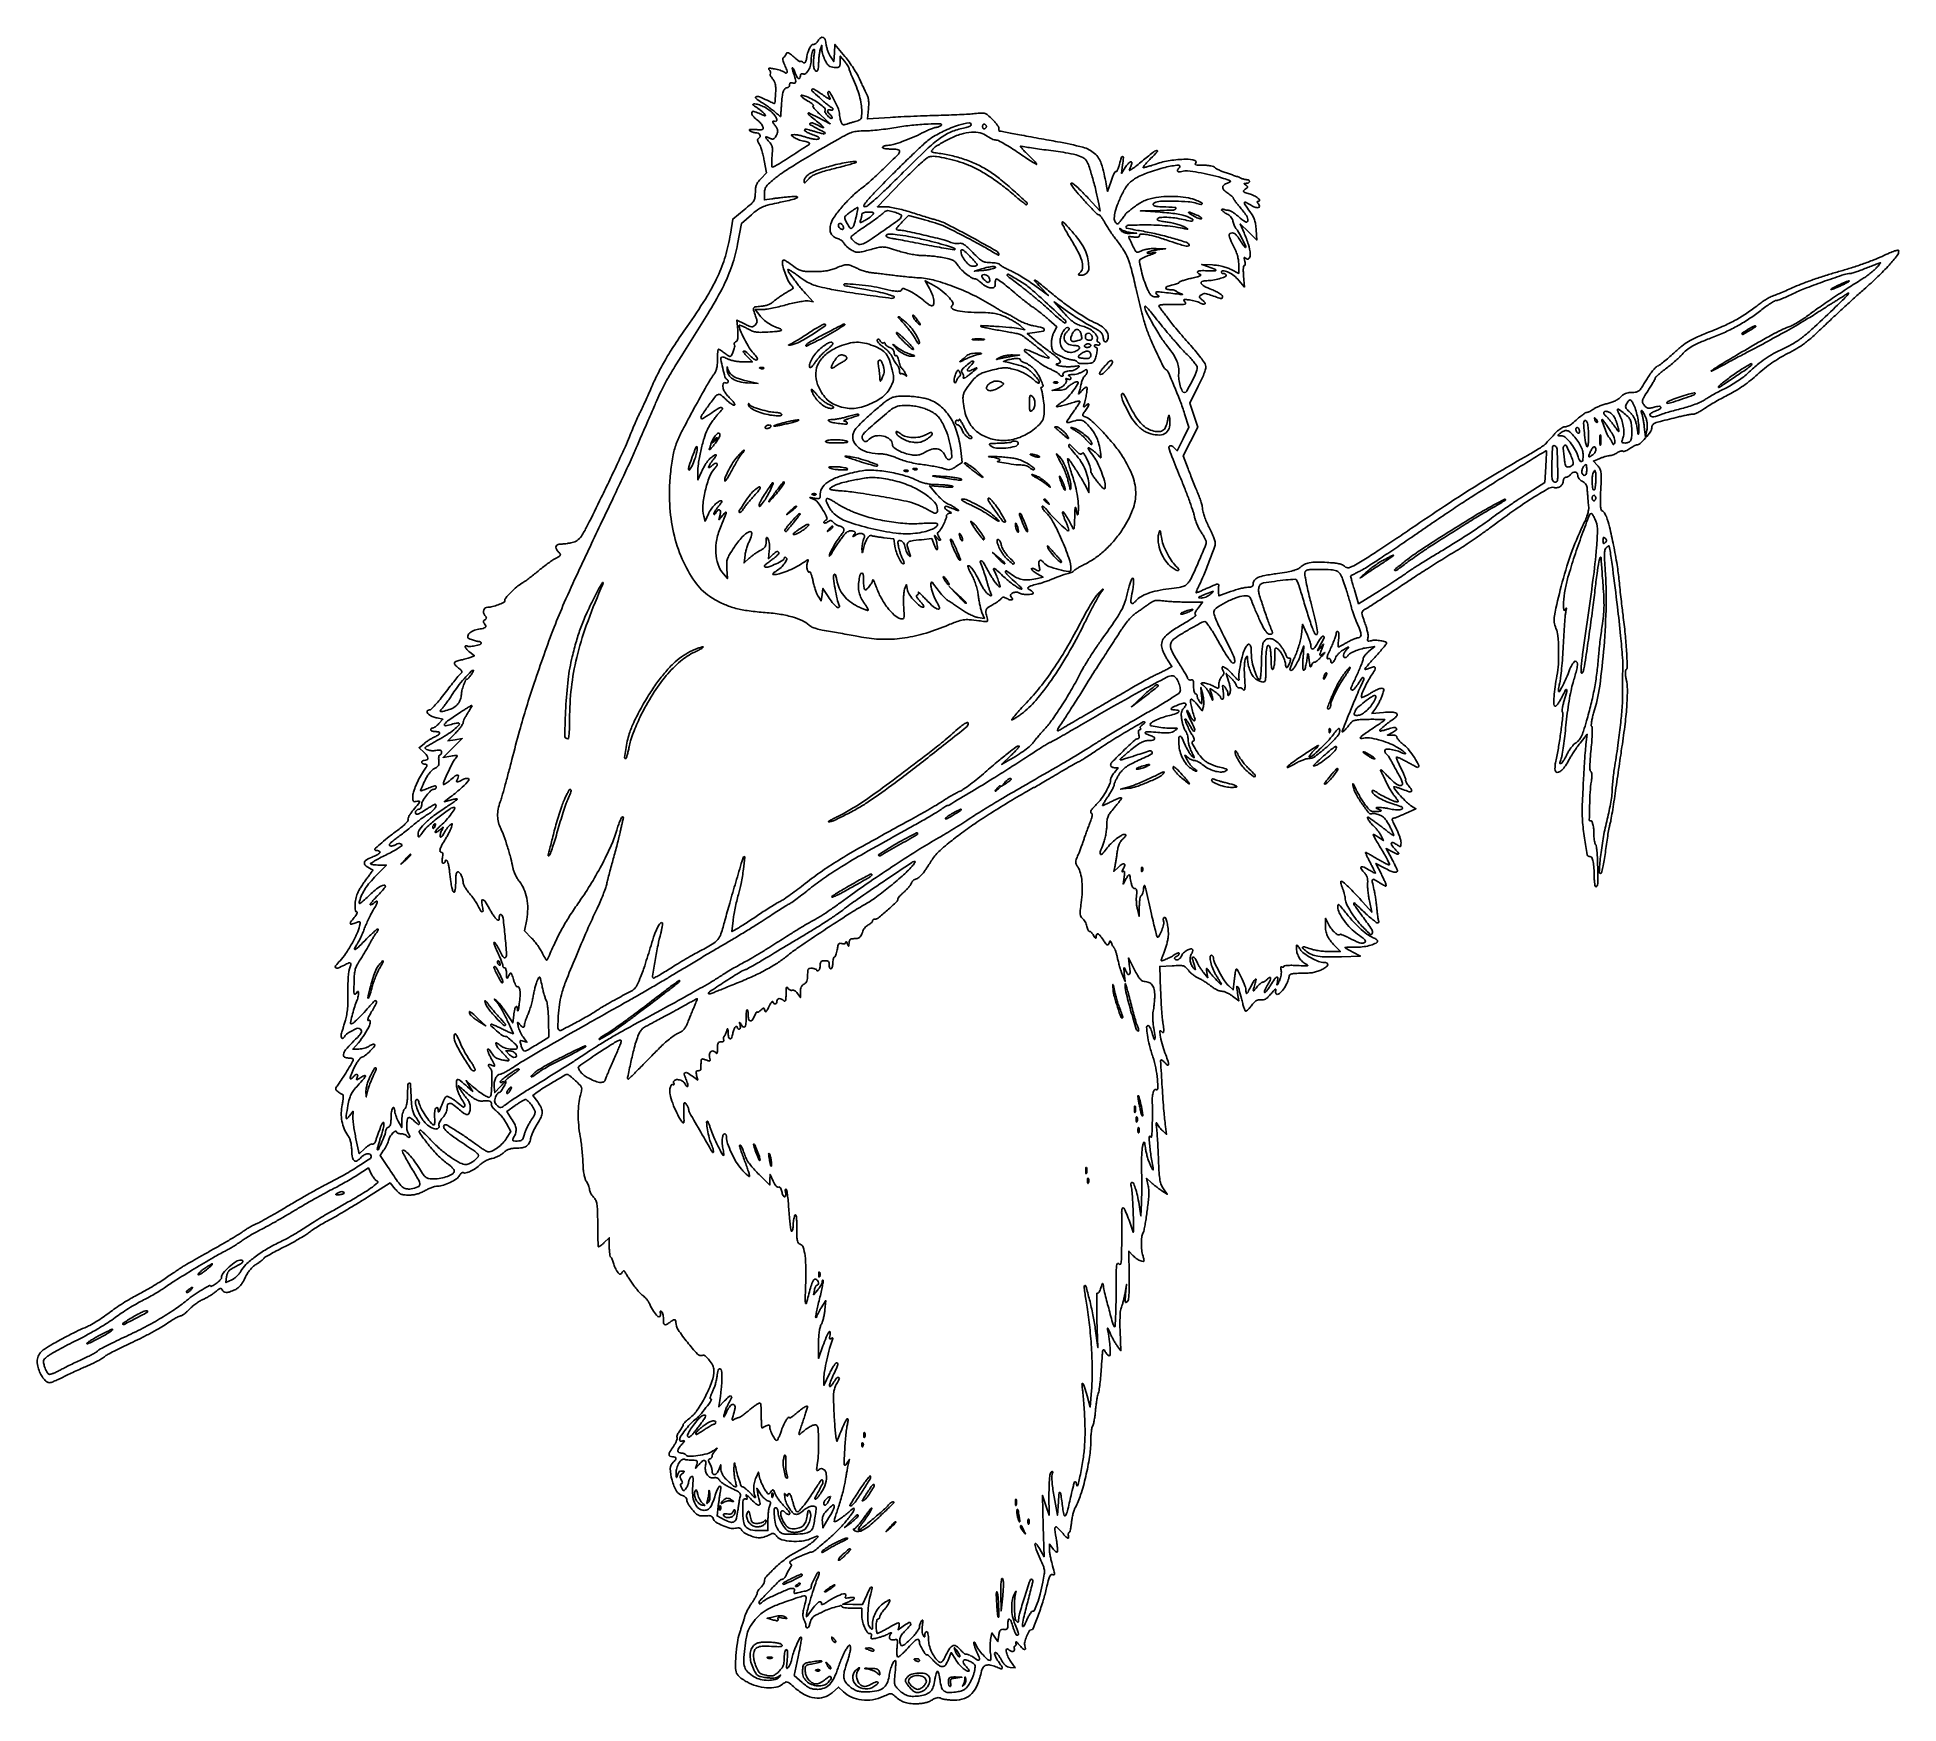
# Model space of a CAD drawing. Extents: x 39 to 1071, y 2 to 926.
import ezdxf

# ---------------------------------------------------------------- set-up
doc = ezdxf.new("R2010")
doc.units = 0

msp = doc.modelspace()

# ---------------------------------------------------------------- linework, layer by layer
for points in [[(471.767927, 924, -0.040331), (471.199529, 923.234769, -0.042858), (470.526177, 922.5875, -0.046947), (469.8525, 922.140171, -0.123709), (469.294637, 922, 0.199096), (468.157661, 921.528579, 0.075658), (467.121048, 920.117729, 0.051315), (466.212066, 917.842575, 0.023032), (465.472586, 914.705562, -0.013993), (465.047067, 912.742214, -0.108842), (464.634971, 911.906774, -0.293604), (464.10729, 911.729231, -0.111997), (463.383826, 912.096416, 0.029597), (462.85207, 912.487024, 0.069635), (462.406499, 912.694252, 0.156631), (462.123019, 912.690154, 0.321873), (462, 912.518853, -0.574248), (461.805638, 912.405427, -0.021044), (460.91275, 912.960707, -0.020106), (459.71938, 913.84672, -0.01042), (458.298724, 915.042579, 0.013672), (456.501608, 916.535467, 0.061522), (455.334246, 917.239921, 0.163491), (454.599099, 917.310679, 0.263802), (454.14878, 916.896171, -0.04618), (453.899141, 916.310992, -0.032879), (453.51952, 915.707173, -0.033378), (453.076689, 915.174676, -0.058615), (452.636662, 914.809098, 0.206533), (452.279647, 914.272767, 0.084465), (452.269429, 913.379436, 0.052299), (452.607373, 912.117189, 0.01972), (453.329466, 910.435292, -0.021627), (454.402386, 907.909735, -0.127464), (454.551771, 906.491086, -0.451117), (453.97177, 906.115559, -0.099905), (452.774166, 906.727109, 0.070222), (452.030607, 907.163834, 0.017904), (450.717039, 907.650846, 0.017889), (449.162094, 908.103817, 0.017269), (447.560434, 908.450486, 0.00734), (445.358098, 908.814808, 0.100768), (444.553039, 908.773233, 0.453617), (444.383964, 908.437586, 0.077061), (444.801758, 907.738867, -0.047352), (445.205518, 907.146268, -0.063533), (445.444278, 906.54247, -0.079395), (445.492124, 906.019345, -0.181491), (445.330788, 905.664122, 0.250443), (445.210789, 905.268654, 0.057863), (445.431632, 904.583432, 0.046446), (445.905076, 903.75694, 0.030608), (446.589464, 902.900557, -0.065001), (447.505723, 901.57725, -0.065573), (448.048201, 900.066926, -0.047628), (448.284263, 898.087331, -0.016899), (448.254881, 895.232641, -0.005179), (448.137556, 893.07989, -0.007886), (447.986857, 891.213657, -0.003574), (447.823123, 889.637253, -0.170308), (447.686667, 889.353334, -0.28924), (447.422529, 889.293633, -0.008653), (446.314846, 889.708207, -0.014701), (444.985973, 890.277637, -0.009311), (443.470344, 891.015119, 0.017797), (439.238711, 892.986078, 0.194641), (437.399105, 893.015189, 0.584017), (437.266942, 892.109967, 0.026112), (440.5, 889.86764, -0.010751), (442.615807, 888.494451, -0.008571), (444.839063, 886.926215, -0.008681), (446.848582, 885.402273, -0.02153), (448.25, 884.199549, 0.00854), (449.307647, 883.243052, 0.015877), (450.20209, 882.510247, 0.012746), (450.902632, 882.000384, 0.57838), (451.033711, 882.062909, 0.002301), (451.057115, 882.385736, 0.000045), (451.169544, 884.044432, 0.000108), (451.3002, 885.980814, 0.000072), (451.448782, 888.194733, -0.012701), (451.884306, 892.901533, -0.047603), (452.510529, 895.799717, -0.091637), (453.380949, 897.428836, -0.228173), (454.567388, 898, 0.111401), (455.113906, 898.123295, 0.100064), (455.57917, 898.472053, 0.094616), (455.891276, 898.993408, 0.087913), (456, 899.606989, -0.079078), (456.097966, 900.222545, -0.152113), (456.384436, 900.625885, -0.162575), (456.833723, 900.779268, -0.093537), (457.402234, 900.67589, 0.10476), (458.698512, 900.469822, 0.33216), (459.334277, 900.997216, 0.126375), (459.314223, 902.37967, 0.018318), (458.468102, 905.090409, -0.010857), (457.975365, 906.589977, -0.019097), (457.643037, 907.851558, -0.014833), (457.454501, 908.833382, -0.461908), (457.596378, 909, -0.26167), (457.844911, 908.860372, -0.017318), (458.262119, 908.11875, -0.021475), (458.712298, 907.149616, -0.014123), (459.149845, 906, 0.041396), (460.025837, 904.028743, 0.155043), (460.993901, 903.104502, 0.412149), (461.703499, 903.34539, 0.115931), (462, 904.606989, -0.07871), (462.098375, 905.228034, -0.155416), (462.386573, 905.629549, -0.163677), (462.841718, 905.778057, -0.08957), (463.42453, 905.667334, 0.270515), (464.963322, 905.918783, 0.090753), (466.486748, 907.729559, 0.068574), (467.620693, 910.556405, 0.060199), (468.015313, 913.714817, -0.024764), (468.098906, 915.273983, -0.024232), (468.336323, 916.828727, -0.024968), (468.678473, 918.16918, -0.078551), (469.086609, 919, -0.186961), (469.494814, 919.271984, -0.440719), (469.760735, 919.085281, -0.057632), (469.775098, 918.006268, -0.007653), (469.508061, 915.736916, 0.016488), (469.311537, 913.767629, 0.01648), (469.245169, 911.789331, 0.016549), (469.301362, 910.061799, 0.060504), (469.504153, 908.986916, 0.075232), (470.347521, 907.273985, 0.476829), (471.186577, 907.212437, 0.157914), (471.869598, 908.659885, 0.026675), (472.09968, 911.75, -0.013694), (472.196586, 913.751915, -0.011949), (472.405267, 915.839062, -0.012101), (472.684802, 917.717225, -0.03451), (473, 919), (473.80064, 921.5), (473.901874, 919, 0.045875), (474.061726, 917.7975, 0.018956), (474.486977, 916.210138, 0.018565), (475.074717, 914.531471, 0.022728), (475.751554, 913.013237, 0.032028), (476.788269, 911.239148, 0.084153), (477.801067, 910.175237, 0.094227), (479.035028, 909.572767, 0.047332), (480.75, 909.275374, 0.023338), (482.694032, 909.216179, 0.182359), (483.521444, 909.543766, 0.183759), (483.922852, 910.33478, 0.023761), (484.035963, 912.262137), (484.071926, 915.5), (486.530996, 912.5, -0.013988), (487.472999, 911.282874, -0.017789), (488.269173, 910.106807, -0.015918), (488.860075, 909.092961, -0.123256), (488.995033, 908.565724, 0.081102), (489.091013, 907.996927, 0.008347), (489.553961, 906.711586, 0.010225), (490.166348, 905.190989, 0.008), (490.890792, 903.565724, -0.018724), (493.05874, 898.407311, -0.023176), (494.668382, 893.451919, -0.025537), (495.672018, 888.892511, -0.041425), (496, 884.940576, -0.015773), (495.904658, 881.918995, -0.141658), (495.461607, 880.684326, -0.151168), (494.438776, 879.91519, -0.01872), (491.75, 879.062019, 0.003496), (490.037425, 878.575461, 0.003992), (488.406177, 878.085494, 0.003618), (487.02858, 877.648749, 0.022485), (486.334859, 877.388257, -0.316181), (485.430459, 877.579416, -0.088799), (484.603479, 878.861447, -0.054495), (483.954992, 881.059616, -0.027224), (483.59717, 883.940878, 0.08788), (482.916137, 886.671367, 0.017787), (480.710587, 891.175958, 0.011259), (478.244609, 895.54957, 0.489323), (477.330819, 895.664152, 0.223587), (477.212959, 895.336666, 0.038633), (477.3286, 894.66982, 0.035574), (477.600372, 893.849862, 0.025062), (478.015364, 892.971291, -0.035585), (478.520834, 891.840184, -0.596413), (478.305521, 891.597857, -0.087853), (477.50424, 891.942743, -0.003492), (474.846385, 893.717289, 0.00589), (469.735795, 897.094103, 0.269678), (468.52434, 897.149009, 0.511025), (468.407638, 896.346498, 0.007382), (472.5, 892.491166, 0.005793), (474.853628, 890.388114, 0.008721), (476.957812, 888.61505, 0.004341), (478.767685, 887.169116, 0.167282), (479.25, 887.001805, -0.128172), (479.536026, 886.926524, -0.100464), (479.779688, 886.716, -0.089033), (479.943523, 886.401588, -0.075839), (480, 886.031385, -0.184534), (479.877514, 885.710807, -0.147206), (479.559375, 885.516384, -0.100118), (479.074366, 885.488865, -0.055937), (478.5, 885.638374, 0.139469), (477.479824, 885.729675, 0.362762), (477.045328, 885.199898, 0.161695), (477.405655, 884.146917, 0.056999), (478.524166, 882.979944, -0.035146), (479.070391, 882.457669, -0.056006), (479.448435, 881.934403, -0.076658), (479.616805, 881.48809, -0.25351), (479.530297, 881.196963, -0.366812), (478.581807, 881.118771, -0.054924), (477.042922, 882.497692, -0.051045), (475.750143, 884.276641, -0.226991), (475.64969, 885.529489, 0.30955), (475.340391, 886.82717, 0.026536), (472.54957, 889.09958, 0.031471), (468.993967, 891.365524, 0.035301), (465.312695, 893.071213, 0.023323), (462.80614, 893.892645, 0.606141), (462.424207, 893.483488, 0.162745), (463.195678, 892.492545, 0.011682), (466.1811, 890.607227, -0.013876), (467.743758, 889.610779, -0.03471), (468.808192, 888.776457, -0.09483), (469.207252, 888.248801, -0.553677), (469.059553, 888.00946, 0.573665), (468.865521, 887.672586, 0.038325), (469.640369, 886.529494, 0.025932), (471.071536, 884.9114, 0.0125), (473.059553, 882.984563), (478.5, 877.969125), (471.5, 881.578584, 0.005654), (466.698012, 883.98632, 0.686211), (466.334617, 883.648215, 0.125772), (467.162648, 882.5164, 0.002233), (473.051044, 877.710871, -0.010542), (474.262241, 876.688415, -0.055673), (474.845706, 876.046045, -0.596882), (474.760761, 875.870239, -0.122727), (474.317316, 875.960029, 0.009777), (469.08436, 878.324971, 0.217463), (467.457728, 878.286981, 0.603691), (467.430785, 877.46907, 0.011432), (472.164754, 874.915949, -0.008497), (475.552341, 873.114542, -0.524002), (475.610084, 872.537503, -0.248134), (474.71275, 872.338009, -0.006163), (470.544408, 873.536672, 0.005436), (468.606305, 874.097051, 0.006902), (466.804616, 874.570147, 0.005536), (465.288315, 874.928239, 0.055266), (464.641069, 875, 0.492103), (464.318687, 874.581321, 0.179062), (464.826116, 873.859631, 0.043947), (466.814372, 872.732348, 0.021321), (469.52416, 871.633312, -0.011778), (471.441276, 870.898039, -0.086571), (472.26826, 870.376683, -0.365176), (472.327452, 869.941965, -0.155504), (471.8431, 869.536209, -0.107918), (470.910361, 869.372459, -0.024968), (469.313426, 869.518411, -0.024648), (467.45149, 869.877181, -0.021918), (465.558153, 870.428737, 0.013469), (463.623795, 871.027871, 0.013037), (461.638923, 871.529099, 0.013061), (459.870698, 871.878638, 0.045882), (458.715053, 871.968197, 0.007573), (457.271382, 871.925591, 0.346082), (457.060193, 871.743696, 0.280292), (457.166403, 871.455538, 0.00585), (458.423733, 870.480917, 0.046389), (459.396131, 869.878033, 0.021291), (460.759461, 869.269684, 0.020871), (462.259263, 868.746904, 0.02706), (463.673733, 868.40143, -0.018253), (464.948379, 868.113786, -0.028119), (466.022909, 867.764039, -0.027006), (466.820623, 867.403108, -0.279964), (467, 867.107861, -0.255512), (466.568395, 866.318412, -0.000885), (457.121529, 860.28474, -0.00137), (447.84128, 854.41625, -0.141212), (446.396819, 854, -0.39372), (446.149934, 854.230072, -0.012001), (446.079189, 855.751313, -0.017689), (446.104026, 857.675861, -0.010538), (446.26283, 859.961917, 0.012606), (446.494906, 863.515296, 0.069825), (446.305306, 865.416163, 0.097553), (445.623746, 866.889305, 0.036765), (444.151719, 868.632293, -0.016025), (443.226216, 869.640276, -0.054007), (442.719567, 870.376399, -0.280369), (442.735493, 870.683536, -0.347567), (443, 870.76631, -0.001001), (443.682823, 870.503246, -0.000585), (444.5, 870.18544, -0.000585), (445.317134, 869.865446, -0.000994), (446, 869.595542, 0.137361), (446.725256, 869.518831, 0.119569), (447.428981, 869.82105, 0.08466), (448.098347, 870.52781, 0.038988), (448.720558, 871.636585, 0.03928), (449.28693, 873.164774, 0.106229), (449.36136, 874.312869, 0.092713), (448.958496, 875.48207, 0.025519), (447.907612, 877.129747, -0.009164), (446.908695, 878.588452, -0.094402), (446.629853, 879.259403, -0.472567), (446.820625, 879.496624, -0.094527), (447.437054, 879.385781, 0.230284), (448.5607, 879.482959, 0.328962), (448.932203, 880.370967, 0.101043), (448.07128, 882.195914, 0.04171), (446.25, 884.24929, 0.04228), (443.924527, 886.119629, 0.038055), (441.236705, 887.647051, 0.039934), (438.535697, 888.666393, 0.070934), (436.1849, 888.996262, 0.165834), (435.73664, 888.842274, 0.402982), (435.690626, 888.527328, 0.085553), (436.250998, 887.974044, 0.014897), (437.5, 887.158321, -0.0172), (438.749216, 886.334227, -0.014241), (440.021956, 885.374625, -0.014481), (441.138961, 884.427132, -0.037046), (441.872615, 883.661854, -0.020482), (442.597519, 882.706877, -0.581287), (442.489829, 882.480928, -0.114376), (441.923731, 882.56928, -0.003298), (439.654734, 883.499795, 0.005543), (436.749315, 884.676094, 0.083489), (435.685553, 884.899509, 0.310365), (435.185276, 884.584847, 0.10222), (435, 883.688058, 0.140785), (435.184897, 883.044408, 0.034116), (435.841629, 882.139257, 0.032323), (436.768414, 881.165128, 0.027266), (437.86512, 880.257842, -0.029512), (438.996747, 879.313078, -0.028137), (440.028536, 878.227249, -0.029304), (440.828056, 877.164618, -0.082796), (441.20658, 876.319784, -0.108615), (441.243952, 875.377285, -0.266345), (440.814082, 874.864176, -0.095089), (439.713633, 874.682938, -0.009956), (437.09146, 874.804402, 0.008431), (434.8729, 874.913951, 0.066548), (433.850546, 874.810937, 0.434604), (433.678029, 874.50789, 0.167165), (434, 874.069715, 0.043111), (434.697701, 873.670553, 0.028597), (435.556101, 873.33136, 0.028791), (436.434506, 873.096207, 0.048776), (437.190983, 873.015313, -0.104176), (438.601304, 872.704882, -0.156372), (439.529236, 871.866918, -0.212985), (439.638659, 870.842108, -0.177812), (438.957186, 869.97354, 0.093892), (438.387915, 869.452899, 0.180748), (438.216458, 868.867928, 0.1054), (438.444324, 868.083014, 0.021635), (439.185158, 866.835343, -0.058602), (439.851694, 865.496837, -0.014464), (440.615703, 863.160317, -0.014603), (441.33974, 860.415372, -0.014151), (441.910777, 857.604033), (443.10938, 850.708066), (440.05469, 847.556426, 0.030547), (438.49147, 845.73295, 0.067361), (437.59268, 844.137782, 0.06616), (437.141117, 842.342835, 0.028591), (437, 839.877, -0.035892), (436.797452, 837.058994, -0.108972), (436.12344, 835.271541, -0.069162), (434.590235, 833.508502, -0.008822), (430.735194, 830.266296), (424.470387, 825.183378), (423.166544, 816.841689, -0.034211), (420.394617, 804.643458, -0.036553), (416.028322, 793.214069, -0.030135), (409.300739, 780.847604, -0.013878), (399.155796, 765.572117, 0.007431), (392.272942, 755.492861, 0.014225), (387.103666, 747.170799, 0.016285), (382.89861, 739.377693, 0.014376), (379.020904, 731, -0.002933), (377.324128, 727.102612, -0.002985), (375.5914, 723.247949, -0.0029), (374.045731, 719.914875, -0.012318), (373.061057, 717.950464, 0.016027), (372.083321, 715.963241, 0.003613), (370.554373, 712.520655, 0.003741), (368.847694, 708.520296, 0.003619), (367.181752, 704.450464, -0.010596), (364.908721, 699.11127, -0.002622), (360.951663, 690.458463, -0.002681), (356.315214, 680.597909, -0.002684), (351.574899, 670.791112, -0.001624), (343.969452, 655.396827, -0.023258), (340.992622, 650.057758, -0.072392), (338.791333, 647.442519, -0.114421), (336.22866, 646.046689, -0.015613), (334.604124, 645.649703, -0.011918), (332.804818, 645.313704, -0.012086), (331.102671, 645.079724, -0.027598), (329.809017, 645.005577, 0.062408), (327.65034, 644.730543, 0.206765), (326.542742, 643.872415, 0.235757), (326.489679, 642.572326, 0.078485), (327.562575, 640.930856, -0.024537), (328.739896, 639.494166, -0.277562), (328.807493, 638.791773, -0.150594), (328.208666, 638.141835, -0.006622), (325.5, 636.612042, 0.026747), (323.956144, 635.656219, 0.007239), (321.61875, 633.979351, 0.007306), (319.017194, 631.99587, 0.00752), (316.5, 629.955917, -0.006659), (313.98454, 627.910178, -0.006445), (311.388172, 625.909352, -0.006385), (309.05853, 624.207516, -0.023477), (307.523564, 623.221051, 0.045582), (304.6608, 621.197305, 0.022781), (301.418881, 618.164946, 0.017082), (298.586343, 615.057002, 0.178075), (298, 613.46287, -0.290786), (297.405247, 612.52668, -0.021457), (294.471455, 611.300241, -0.028836), (291.229638, 610.313757, -0.059505), (288.602596, 610, 0.155193), (287.239317, 609.566415, 0.159676), (286.395751, 608.429289, 0.140674), (286.331019, 606.891329, 0.114313), (287.073822, 605.41105, -0.030269), (287.70286, 604.552293, -0.151722), (287.860284, 603.984667, -0.194213), (287.650948, 603.508583, -0.054883), (287, 603, 0.056566), (286.366382, 602.501526, 0.185207), (286.150449, 602.024332, 0.153372), (286.290979, 601.463934, 0.035678), (286.86286, 600.665243, -0.096369), (287.469489, 599.556345, -0.319091), (287.230034, 598.807059, -0.106463), (286.002509, 598.241722, -0.010242), (282.762153, 597.588306, 0.03795), (281.192696, 597.180258, 0.043428), (279.775597, 596.552467, 0.048285), (278.650761, 595.78239, 0.095938), (277.971911, 594.947516, 0.049255), (277.521816, 593.86171, 0.197023), (277.588388, 593.15955, 0.154595), (278.152603, 592.600897, 0.027598), (279.524858, 591.990549, 0.016065), (280.627598, 591.611362, 0.014661), (281.786382, 591.290974, 0.014853), (282.838343, 591.065959, 0.045286), (283.5651, 591, -0.060041), (284.113832, 590.933869, -0.078826), (284.578498, 590.738942, -0.097014), (284.889657, 590.450256, -0.158667), (285, 590.111291, -0.331681), (284.400517, 589.307006, -0.02317), (281.496508, 588.585834, -0.026932), (278.495459, 588.15303, -0.162137), (276.98299, 588.510513, 0.253634), (276.259973, 588.551611, 0.415543), (276.070775, 588.022017, 0.072342), (277.058646, 586.543346, 0.042743), (278.612128, 585.09046), (281.224256, 583.03576), (278.862128, 582.145282, -0.014156), (277.726901, 581.75365, -0.00665), (276.239188, 581.308743, -0.006583), (274.666914, 580.883535, -0.0092), (273.25, 580.547947, 0.033465), (270.872816, 579.861638, 0.268773), (270.16948, 579.022684, 0.245132), (270.516839, 577.931651, 0.028825), (272.489877, 576.186623, -0.018187), (273.810987, 575.067332, -0.12808), (274.266631, 574.366939, -0.231417), (274.183955, 573.748216, -0.07273), (273.541459, 573.034408, 0.046879), (272.669673, 572.160851, 0.003147), (270.436612, 569.424141, 0.004506), (267.820307, 566.115624, 0.003359), (264.991497, 562.420365, -0.009085), (262.161992, 558.810613, -0.013528), (259.545906, 555.767232, -0.008523), (257.279908, 553.354951, -0.202609), (256.439914, 553, 0.059037), (255.88923, 552.934751, 0.078024), (255.422975, 552.742218, 0.096519), (255.11066, 552.457173, 0.161014), (255, 552.122445, 0.180795), (255.388722, 551.082546, 0.073252), (256.555165, 550.081773, 0.055387), (258.352591, 549.208635, 0.032778), (260.649144, 548.558169), (263.798288, 547.885393), (261.534473, 545.442696, -0.022954), (260.584478, 544.507616, -0.027125), (259.602151, 543.717542, -0.027608), (258.716142, 543.152244, -0.128884), (258.135329, 543, 0.086815), (257.701815, 542.924157, 0.094206), (257.333503, 542.70625, 0.100208), (257.087146, 542.38147, 0.112772), (257, 542, 0.226478), (257.182831, 541.617064, 0.074992), (257.734375, 541.29375, 0.057076), (258.542644, 541.073116, 0.038131), (259.5, 541, -0.055974), (261.389654, 540.787792, -0.37562), (261.901375, 540.083746, -0.240223), (261.305088, 539.136095, -0.036254), (259.2378, 538.0985, 0.028427), (257.966661, 537.485194, 0.013702), (256.40933, 536.564806, 0.013538), (254.833488, 535.513669, 0.018885), (253.4878, 534.484079), (250.5, 532.0138), (253.307888, 529.505073, -0.046317), (254.932457, 527.757857, -0.15803), (255.448177, 526.313747, -0.283874), (254.90232, 525.368429, -0.124117), (253.440983, 525, 0.067639), (252.890182, 524.925146, 0.08433), (252.423289, 524.70625, 0.09965), (252.111069, 524.38134, 0.142666), (252, 524, 0.148195), (252.115568, 523.618646, 0.098894), (252.440625, 523.29375, 0.082425), (252.926543, 523.074694, 0.064853), (253.5, 523, -0.092086), (254.562595, 522.802625, -0.345641), (254.887288, 522.258385, -0.112329), (254.504935, 521.215382, -0.01092), (252.98363, 518.97701, 0.031427), (250.782832, 515.434828, 0.024805), (248.845775, 511.357446, 0.025021), (247.452277, 507.466139, 0.071669), (247.021962, 504.633369, 0.024682), (247.085261, 503.116005, 0.153683), (247.381797, 502.406787, 0.226357), (247.960512, 502.145164, 0.058854), (249, 502.289749, -0.059294), (250.462246, 502.49183, -0.517624), (250.789239, 502.047454, -0.091969), (250.150395, 500.890012, -0.005047), (247.47382, 497.69838, 0.021176), (246.160095, 496.025094, 0.028767), (245.131014, 494.404418, 0.028638), (244.460192, 493.019106, 0.192347), (244.449967, 492.269789, -0.261321), (244.336793, 491.493689, -0.028153), (243.106204, 490.068642, -0.027192), (241.258885, 488.355156, -0.01472), (238.816769, 486.444029, 0.007214), (233.974266, 482.770293, 0.010482), (229.819114, 479.379829, 0.005119), (226.39056, 476.399332, 0.214438), (226, 475.530551, 0.245826), (226.106548, 475.326934, 0.066759), (226.440625, 475.15585, 0.051444), (226.925437, 475.038661, 0.033606), (227.5, 475, -0.158375), (228.674477, 474.618413, -0.437175), (228.765658, 473.850861, -0.099497), (227.270297, 472.674845, -0.025823), (224.456071, 471.430073, 0.046597), (221.12884, 469.790147, 0.274298), (220.259495, 468.13771, 0.236152), (221.252887, 466.382119, 0.036854), (224.818402, 464.348265, -0.455454), (224.865133, 464.180276, -0.003285), (223.952275, 462.816924, -0.008981), (222.824191, 461.218391, -0.005299), (221.422768, 459.348265, 0.012499), (219.901511, 457.256117, 0.010675), (218.401886, 454.978925, 0.010808), (217.127053, 452.849248, 0.029857), (216.354366, 451.282119, 0.05233), (215.417909, 448.187171, 0.040883), (215.040809, 444.693897, 0.040817), (215.204003, 441.770984, 0.37453), (216.088894, 441, -0.459975), (216.298184, 440.755795, -0.076249), (216.085365, 440.081864, -0.041119), (215.481393, 439.074913, -0.019262), (214.547795, 437.874432, 0.012271), (212.594497, 435.433936, 0.245046), (212.438176, 434.522199, 0.4054), (213.066845, 434.187138, 0.020675), (215.474288, 434.990224, -0.012065), (217.231626, 435.610263, -0.256177), (217.756613, 435.511201, -0.272022), (217.936053, 435.021956, -0.013343), (217.56896, 433.268203, -0.050185), (216.067895, 428.932722, -0.019417), (213.171088, 423.26407, -0.019569), (209.803809, 417.776685, -0.044012), (206.745331, 413.975048, 0.020716), (204.276872, 411.183374, 0.384174), (204.332139, 410.100122, 0.307484), (205.539902, 409.868315, 0.017566), (209.14259, 411.573736, -0.018764), (211.572095, 412.716689, -0.272218), (212.477886, 412.598866, -0.305709), (212.746742, 411.778004, -0.021994), (211.952729, 409.388688, 0.063159), (211.537044, 407.680184, 0.011373), (211.243013, 404.413636, 0.012092), (211.077152, 400.544621, 0.010615), (211.087548, 396.5, -0.010739), (211.098748, 391.6792, -0.017396), (210.87776, 387.586375, -0.020302), (210.420046, 384.066981, -0.029011), (209.708614, 381, -0.000014), (209.040966, 378.729297, -0.000014), (208.372028, 376.454688, -0.000014), (207.787196, 374.466475, -0.000056), (207.429186, 373.25, 0.094556), (207.299875, 371.931733, 0.197479), (207.768529, 371.033101, 0.332942), (208.505952, 370.990768, 0.147123), (209.166667, 371.786122, -0.135248), (210.32714, 373.251176, -0.03052), (213.025579, 374.984611, -0.028323), (215.8758, 376.373221, -0.193131), (217.409218, 376.396463, -0.156131), (218.517236, 375.507451, -0.268781), (218.585744, 374.361576, -0.071432), (217.293197, 372.504548, -0.006682), (213.429207, 368.471895, 0.020183), (209.837724, 364.515164, 0.117858), (208.593101, 362.015966, 0.333907), (209.228051, 360.583041, 0.127979), (211.468615, 360, -0.024707), (212.438685, 359.952036, -0.039279), (213.256406, 359.805496, -0.046622), (213.837963, 359.593857, -0.289884), (214, 359.337858, -0.129515), (213.680693, 358.125829, -0.00431), (211.170095, 353.779473, -0.00908), (208.507228, 349.441959, -0.017753), (206.203267, 346.104786, 0.009931), (204.678431, 343.968391, 0.112424), (204.299189, 343.008092, 0.222523), (204.516015, 342.269926, 0.054006), (205.480159, 341.39085, 0.011502), (206.236528, 340.864043, 0.011436), (207.017752, 340.371535, 0.011348), (207.719616, 339.97253, 0.043148), (208.181997, 339.772668, -0.305901), (208.484743, 339.378793, -0.02614), (208.497247, 338.038502, -0.026761), (208.326118, 336.269713, -0.015327), (207.940833, 334.159715, 0.048358), (207.413275, 329.57725, 0.04937), (207.782452, 325.011414, 0.051276), (209.009576, 320.772761, 0.062096), (211.022866, 317.159061, -0.057163), (211.890514, 315.637089, -0.037656), (212.541635, 313.727751, -0.032312), (212.979623, 311.435206, -0.021087), (213.200315, 308.75, 0.031335), (213.610242, 304.764129, 0.200073), (214.667044, 303.078743, 0.310348), (216.246242, 303.056703, 0.061914), (218.5, 305, -0.079907), (220.157878, 306.329066, -0.100667), (222.023846, 306.938376, -0.161713), (223.417248, 306.647661, -0.267216), (224, 305.635107, -0.250602), (223.176326, 304.094924, -0.006306), (216.303999, 299.631546, -0.01309), (208.379985, 294.911617, -0.012047), (200, 290.474683, 0.009808), (196.15347, 288.460074, 0.003035), (190.44375, 285.280152, 0.003034), (184.101479, 281.64639, 0.003333), (178, 278.046633, -0.003041), (172.206759, 274.62418, -0.003815), (166.792724, 271.525099, -0.003073), (162.217229, 268.989042, -0.029714), (160.209272, 268.042363, 0.023917), (158.676997, 267.341532, 0.011203), (156.761894, 266.297285, 0.011072), (154.799076, 265.110682, 0.015256), (153.094539, 263.953524, -0.019394), (150.813286, 262.432272, -0.003257), (146.315038, 259.71854, -0.003561), (140.9817, 256.599396, -0.003155), (135.385266, 253.426478, 0.0013), (129.885024, 250.335001, 0.001671), (124.844422, 247.462329, 0.001276), (120.633535, 245.029522, 0.014497), (119, 244.01573, 0.001289), (117.584905, 243.074364, 0.000249), (115.03125, 241.364238, 0.000265), (112.054708, 239.366475, 0.000245), (109, 237.311727, -0.009648), (105.584098, 235.106172, -0.006009), (101.5, 232.64685, -0.006028), (97.412655, 230.317767, -0.010867), (94, 228.523068, 0.01708), (90.570262, 226.664633, 0.008911), (86.42155, 224.129304, 0.008852), (82.252707, 221.373663, 0.013372), (78.732938, 218.815318, -0.014281), (75.33919, 216.357992, -0.011537), (71.563399, 213.910743, -0.011706), (67.971933, 211.813272, -0.029243), (65.232938, 210.501309, 0.017354), (60.311486, 208.286171, 0.007344), (53.861775, 204.991028, 0.007358), (47.494223, 201.498089, 0.016811), (42.824823, 198.634839, 0.078478), (40.520297, 196.529261, 0.095917), (39.167834, 193.947802, 0.091338), (38.838829, 190.946264, 0.064623), (39.52083, 187.617083, 0.037487), (40.796015, 184.65127, 0.04978), (42.405401, 182.197404, 0.059181), (44.114744, 180.53122, 0.165072), (45.679952, 180, 0.091589), (46.532114, 180.157418, 0.007664), (48.622977, 180.994142, 0.010003), (51.099314, 182.088132, 0.007559), (53.774964, 183.384312, -0.005091), (56.820828, 184.878447, -0.003142), (60.431408, 186.576428, -0.003151), (64.021002, 188.209689, -0.005651), (66.991531, 189.498654, 0.012693), (69.66864, 190.705375, 0.011843), (72.344453, 192.0732, 0.011911), (74.662741, 193.400748, 0.038926), (76.098474, 194.429407, -0.04807), (77.769436, 195.581033, -0.006854), (81.439194, 197.555759, -0.007743), (85.86171, 199.771585, -0.006535), (90.606943, 201.981931, 0.009432), (95.687988, 204.38463, 0.007339), (101.122836, 207.181373, 0.007429), (106.113204, 209.938742, 0.017808), (109.70484, 212.166866, -0.008036), (112.562962, 214.018241, -0.011105), (115.189525, 215.580267, -0.007883), (117.416549, 216.792679, -0.121283), (118.258673, 217, 0.141055), (118.981602, 217.208085, 0.021735), (120.223711, 218.065139, 0.022806), (121.635521, 219.237615, 0.018044), (123.053833, 220.626007, -0.028242), (124.678966, 222.153244, -0.018082), (126.72305, 223.745321, -0.01817), (128.845571, 225.164096, -0.032095), (130.705485, 226.15311, 0.018574), (132.530114, 227.060994, 0.012624), (134.538604, 228.221922, 0.012734), (136.423047, 229.442612, 0.024813), (137.848825, 230.526248, -0.013485), (139.442977, 231.795823, -0.094129), (140.331911, 232.233884, -0.242764), (140.918083, 232.111302, -0.131226), (141.361955, 231.499145, 0.167565), (142.235745, 230.458478, 0.13745), (143.643668, 230.073199, 0.080994), (145.68496, 230.418797, 0.028437), (148.447702, 231.542207, 0.056904), (150.058381, 232.544744, 0.049107), (151.491673, 233.930591, 0.041894), (152.811441, 235.777867, 0.024651), (154.083185, 238.177604, -0.028205), (155.346234, 240.520557, -0.033709), (156.799532, 242.563969, -0.036102), (158.411731, 244.267791, -0.044467), (160.150294, 245.594876, 0.011142), (161.606497, 246.560173, 0.013178), (162.937358, 247.538742, 0.012062), (164.012698, 248.416357, 0.077304), (164.468286, 248.948685, -0.122207), (165.062278, 249.529304, -0.004153), (167.913308, 251.171169, -0.007601), (171.348827, 253.043503, -0.005205), (175.302345, 255.06859, 0.007745), (179.485016, 257.237942, 0.007627), (183.619982, 259.546537, 0.007533), (187.180388, 261.678441, 0.028752), (189.297592, 263.164754, -0.022028), (191.306512, 264.615742, -0.007202), (194.389099, 266.578839, -0.007161), (197.878753, 268.662765, -0.008026), (201.297592, 270.566002, 0.008048), (205.309126, 272.799424, 0.00317), (210.762418, 275.997878, 0.003137), (216.613413, 279.529532, 0.003915), (222, 282.885422), (234.5, 290.809578), (237.346995, 287.404789, 0.027562), (239.083987, 285.545936, 0.085041), (240.503756, 284.586055, 0.082294), (242.188415, 284.136815, 0.024748), (244.846995, 284.012045, 0.033563), (247.156541, 284.173259, 0.033515), (249.424891, 284.642049, 0.032797), (251.655421, 285.421977, 0.029355), (253.852074, 286.512045, -0.022786), (255.712647, 287.465981, -0.020983), (257.703554, 288.275615, -0.021503), (259.538685, 288.845861, -0.062578), (260.852074, 289.021962, 0.075501), (264.015668, 289.529287, 0.036214), (267.840696, 291.066467, 0.035307), (271.264184, 293.049881, 0.121522), (272.969491, 294.942994, -0.040607), (273.465855, 295.713032, -0.062159), (274.022519, 296.278112, -0.08426), (274.550538, 296.566995, -0.225214), (274.966257, 296.520854, 0.20937), (276.452905, 296.310144, 0.040585), (279.057949, 297.270237, 0.039761), (281.932644, 298.892257, 0.04032), (284.5, 300.942137, -0.040721), (285.913492, 302.068874, -0.027596), (287.684539, 303.121875, -0.027859), (289.521207, 303.954298, -0.048735), (291.128219, 304.40327, 0.043713), (292.71234, 304.828778, 0.027469), (294.475932, 305.58422, 0.027494), (296.142519, 306.526547, 0.044486), (297.429741, 307.522467, -0.042476), (298.896148, 308.666458, -0.055761), (300.411971, 309.429213, -0.053539), (302.107619, 309.858244, -0.035225), (304.117263, 310, 0.038355), (307.672656, 310.273138, 0.104326), (310.022938, 311.161138, 0.129369), (311.517732, 312.784012, 0.075539), (312.395816, 315.296344, -0.042452), (312.842542, 316.908609, -0.016632), (313.717409, 319.046603, -0.016322), (314.822198, 321.308728, -0.019558), (316.012191, 323.35817, 0.029631), (318.168474, 327.250197, 0.106106), (318.827545, 329.999739, 0.123037), (318.255101, 332.547671, 0.046473), (316.305697, 335.665857), (313.611394, 339.198271), (316.055697, 341.045327, -0.022082), (319.536893, 343.442076, -0.005663), (325.373265, 347.000118, -0.001888), (331.637365, 350.690337, -0.142273), (332.763158, 350.972942, -0.150281), (333.211396, 350.816884, -0.008192), (334.414615, 349.902668, -0.012143), (335.821725, 348.740343, -0.008525), (337.350425, 347.367451, -0.013121), (339.778076, 344.989565, -0.11204), (340.564306, 343.696663, -0.129889), (340.657003, 342.269982, -0.019889), (339.993495, 339.476765, 0.041522), (339.080069, 334.72717, 0.025738), (338.764601, 329.052553, 0.023941), (339.036363, 322.852279, 0.021727), (339.899963, 316.5, -0.012242), (340.401976, 313.267854, -0.006807), (340.863477, 309.306983, -0.006785), (341.221787, 305.282999, -0.010899), (341.40581, 301.842922, 0.013584), (341.613882, 298.309177, 0.024918), (342.004255, 295.452396, 0.030747), (342.568681, 293.214941, 0.067969), (343.324105, 291.628106, -0.028954), (343.965594, 290.513282, -0.025172), (344.507706, 289.279257, -0.025974), (344.884175, 288.110655, -0.065021), (345, 287.223745, 0.087952), (345.15553, 286.346405, 0.033633), (345.660937, 285.208996, 0.032027), (346.388944, 284.020038, 0.033956), (347.25, 282.958156, -0.074188), (348.494397, 281.143586, -0.072939), (349.163992, 279.034327, -0.033842), (349.479784, 275.688854, -0.004402), (349.606355, 268.519594, 0.001049), (349.657522, 263.845767, 0.001562), (349.723664, 259.755485, 0.000665), (349.795828, 256.256652, 0.03255), (349.856355, 255.562909, 0.469236), (350.121214, 255.403704, 0.054051), (350.839054, 255.745379, 0.035314), (351.83816, 256.462943, 0.017638), (353, 257.5), (356, 260.374182), (356, 255.246108, 0.015823), (356.063421, 253.242556, 0.022306), (356.255809, 251.466307, 0.019512), (356.529681, 250.0538, 0.199247), (356.870838, 249.579826, -0.121375), (357.246804, 249.196461, -0.027891), (357.667117, 248.385792, -0.027235), (358.058498, 247.370995, -0.023637), (358.358695, 246.270809, 0.031273), (358.707765, 245.064318, 0.02072), (359.250255, 243.727856, 0.020878), (359.888028, 242.468508, 0.037636), (360.527342, 241.504871, 0.020135), (361.411598, 240.457737, 0.155557), (361.960921, 240.142759, 0.255372), (362.439504, 240.284569, 0.057337), (362.985112, 240.975911, -0.029776), (363.357063, 241.504582, -0.056199), (363.725156, 241.873024, -0.091622), (364.031864, 242.036957, -0.32384), (364.231955, 241.97104, -0.0116), (364.47241, 241.621814, -0.000273), (365.560819, 239.957812, -0.000603), (366.83305, 238.005316, -0.000409), (368.277315, 235.778958, 0.016131), (369.88334, 233.465895, 0.015833), (371.644762, 231.246378, 0.015926), (373.310739, 229.400966, 0.0562), (374.538678, 228.3827, -0.050782), (375.615599, 227.50913, -0.028653), (376.73895, 226.255166, -0.028326), (377.737681, 224.846053, -0.041065), (378.438704, 223.49246, 0.045616), (380.457911, 219.678847, 0.066265), (382.93803, 216.796043, 0.386561), (384.112519, 216.807467, 0.290443), (384.460254, 218.125229, -0.021768), (384.209117, 219.055035, -0.128686), (384.226959, 219.554692, -0.359143), (384.462349, 219.712143, -0.113869), (384.892866, 219.566212, -0.151221), (385.320162, 219.07612, -0.03869), (385.674779, 218.072175, -0.035829), (385.918579, 216.80841, -0.029745), (386, 215.440983, 0.027312), (386.130309, 213.057186, 0.243502), (386.693647, 212.210209, 0.263177), (387.673738, 212.218562, 0.031099), (389.55887, 213.468197, -0.023346), (391.22184, 214.608036, -0.140037), (392.221199, 214.891006, -0.302984), (392.792086, 214.508171, -0.098238), (393, 213.460162, 0.147064), (394.227005, 209.378705, 0.022378), (399.286835, 202.421736, 0.018179), (404.895999, 195.894823, 0.290304), (407.588877, 195.180059, -0.264774), (409.18967, 194.835447, -0.042466), (411.468755, 192.419256, -0.044481), (413.401917, 189.48414, -0.124009), (414, 187.109771, -0.085609), (412.88991, 180.673788, -0.03349), (409.296021, 172.372245, -0.033567), (404.602971, 164.589396, -0.081285), (399.934055, 159.793124, 0.018489), (398.810449, 158.896318, 0.024508), (397.861879, 157.995485, 0.023222), (397.164972, 157.194074, 0.168912), (397, 156.719671, -0.112404), (396.887273, 156.224569, -0.018697), (396.428914, 155.355052, -0.019693), (395.800207, 154.356462, -0.016311), (395.055876, 153.343906, 0.03365), (394.347081, 152.306175, 0.039122), (393.823328, 151.232263, 0.042903), (393.537355, 150.273276, 0.14359), (393.590013, 149.626026, -0.161805), (393.622371, 148.91658, -0.029064), (393.183382, 147.64887, -0.028713), (392.469372, 146.166534, -0.022488), (391.534137, 144.645441, 0.014191), (389.640067, 141.676403, 0.111746), (389.134012, 140.133335, 0.316106), (389.601487, 139.313074, 0.110563), (391, 139, -0.077446), (392.369021, 138.786671, -0.281199), (392.921207, 138.14863, -0.212944), (392.673236, 137.195302, -0.051039), (391.5, 136, 0.228793), (389.854534, 132.395308, 0.061424), (390.785126, 125.991488, 0.060976), (393.26836, 119.929733, 0.206431), (396.591045, 117.387793, -0.059015), (397.576729, 117.0125, -0.078782), (398.344252, 116.442323, -0.089315), (398.830117, 115.726732, -0.104962), (399, 114.926388, 0.105786), (399.203127, 113.977048, 0.026098), (399.934326, 112.550887, 0.02554), (400.963225, 110.970172, 0.023117), (402.180685, 109.446992, 0.021034), (404.079358, 107.459693, 0.082867), (405.471127, 106.505934, 0.097469), (406.977107, 106.135639, 0.035478), (409.184152, 106.188952, -0.021084), (411.14467, 106.292791, -0.082176), (412.340775, 106.108063, -0.134539), (413.094163, 105.609405, -0.10319), (413.58076, 104.745547, 0.17283), (415.077283, 102.775376, 0.041552), (418.741939, 100.793067, 0.042795), (422.830717, 99.405083, 0.110222), (425.931744, 99.336349, -0.031912), (427.293825, 99.519405, -0.08285), (428.27618, 99.425274, -0.119692), (428.955541, 99.054928, -0.117292), (429.395489, 98.411757, 0.163403), (430.530945, 97.036988, 0.033732), (433.342122, 95.540914, 0.036066), (436.535469, 94.376962, 0.070146), (439.217881, 94.006161, 0.048043), (440.294354, 94.112767, 0.022048), (441.665929, 94.446687, 0.021597), (443.089776, 94.928172, 0.027874), (444.346985, 95.497174, -0.020944), (446.086342, 96.313608, -0.137742), (447.032097, 96.430735, -0.156704), (447.838702, 96.029674, -0.029468), (448.963365, 94.796914, 0.159825), (451.772796, 92.983572, 0.045144), (456.978226, 92.111593, 0.045107), (462.699646, 92.19403, 0.072934), (467.408053, 93.397135, -0.003401), (471.081739, 94.902831, -0.262175), (471.68762, 94.82323, -0.463957), (471.713682, 94.378664, -0.005101), (469.210734, 92.045294, -0.032429), (467.533765, 90.702149, -0.012926), (465.076017, 89.075607, -0.012728), (462.326195, 87.45214, -0.015647), (459.677852, 86.084881, 0.051303), (454.475774, 82.911154, 0.024066), (448.431892, 77.836513, 0.018175), (443.108813, 72.539808, 0.190126), (442, 69.729225, -0.101767), (441.862061, 69.058521, -0.03723), (441.4125, 68.1952, -0.03503), (440.765332, 67.297357, -0.035177), (440, 66.5, 0.032751), (439.234634, 65.710305, 0.033781), (438.5875, 64.835196, 0.035875), (438.136124, 64.003994, 0.106845), (438, 63.374249, -0.109758), (437.833279, 62.623902, -0.014676), (437.099866, 61.167952, -0.016389), (436.109058, 59.472084, -0.013113), (434.935714, 57.711136, 0.020367), (433.698891, 55.795278, 0.016146), (432.5168, 53.632709, 0.016435), (431.550091, 51.552824, 0.038692), (431.004154, 49.931899, -0.010111), (430.558183, 48.306255, -0.004734), (429.91865, 46.219892, -0.004688), (429.206637, 44.044259, -0.006557), (428.526693, 42.11454, 0.047613), (427.299832, 37.441182, 0.016331), (426.399128, 30.493189, 0.015172), (425.946219, 23.632164, 0.070486), (426.361877, 19.694302, 0.09499), (426.971661, 18.383143, 0.048568), (428.175257, 17.015791, 0.038061), (429.960934, 15.583967, 0.020025), (432.372465, 14.072968, 0.059047), (437.584756, 11.858631, 0.056027), (443.264133, 10.873009, 0.061085), (448.440594, 11.194999, 0.124771), (452.111571, 12.889262, -0.042846), (453.660332, 13.937537, -0.201746), (454.704941, 14.054209, -0.101847), (455.91855, 13.407019, -0.00722), (458.849688, 10.901107, 0.056056), (464.438411, 6.996776, 0.091532), (469.918622, 5.209596, 0.108145), (475.01474, 5.632357, 0.105972), (479.510681, 8.143522), (483.090954, 11.287043), (485.795477, 8.70714, 0.086668), (490.360278, 5.657906, 0.074191), (495.942111, 4.125678, 0.070549), (501.990875, 4.25315, 0.066092), (507.910908, 6.045111, -0.009173), (510.761344, 7.275786, -0.093618), (512.016501, 7.533536, -0.152977), (513.022133, 7.235899, -0.036566), (514.410908, 6.148112, 0.038756), (517.009886, 4.130688, 0.061112), (519.536036, 2.877415, 0.056568), (522.429945, 2.213696, 0.028292), (526.184259, 2.003738, 0.0245), (528.721827, 2.129941, 0.032731), (530.996416, 2.506639, 0.035912), (533.01736, 3.134789, 0.043619), (534.793629, 4.015572, -0.024141), (536.487078, 4.93904, -0.065371), (537.783181, 5.369148, -0.089336), (538.893281, 5.38209, -0.081393), (539.977888, 5.011834, 0.071523), (541.055419, 4.620221, 0.017384), (542.925543, 4.297226, 0.017472), (545.117449, 4.074376, 0.016597), (547.357533, 4, 0.086302), (552.903341, 4.96441, 0.119685), (557.10008, 7.729545, 0.09532), (560.187466, 12.655047, 0.040004), (562.43297, 20.18335, -0.106519), (563.360139, 22.247633, -0.164212), (564.948657, 23.359996, -0.122942), (567.261795, 23.454241, -0.047998), (570.338939, 22.502849, 0.011149), (573.094995, 21.422818, 0.32599), (573.780624, 21.619282, 0.315881), (573.816506, 22.342834, 0.01077), (572.162725, 24.84563, -0.019165), (570.583281, 27.325444, -0.051892), (569.72415, 29.22318, -0.167333), (569.733853, 30.176473, -0.421611), (570.300928, 30.437252, -0.117602), (570.885433, 30.036433, -0.021136), (571.735272, 29.013657, -0.021776), (572.64635, 27.703135, -0.018173), (573.5, 26.23818, 0.030195), (574.589023, 24.468465, 0.063503), (575.674097, 23.277363, 0.077689), (576.86595, 22.546562, 0.070246), (578.265985, 22.182035), (581.031971, 21.86407), (578.515985, 25.571582, -0.041443), (576.904952, 28.428936, -0.058708), (576.006202, 31.203393, -0.262206), (576.339277, 32.219088, -0.401284), (577.2, 32.2, 0.082878), (578.503392, 31.269458, 0.136252), (579.826608, 31.023468, 0.255896), (580.582247, 31.527302, 0.215258), (580.638374, 32.5, -0.053929), (580.486381, 33.074463, -0.097172), (580.507165, 33.559375, -0.145365), (580.691449, 33.877331, -0.191493), (581, 34, 0.215994), (581.311728, 34.141253, 0.126031), (581.500705, 34.514063, 0.083175), (581.530395, 35.079644, 0.047628), (581.388418, 35.75, -0.147863), (581.383801, 36.198473, -0.480024), (581.619844, 36.296166, -0.076337), (582.227538, 35.82934, -0.013132), (583.207368, 34.75, 0.019539), (585.090811, 32.727946, 0.144425), (586.237743, 32.108897, 0.485227), (586.740493, 32.528463, 0.069903), (586.481342, 34.058786, -0.135016), (586.401646, 36.105331, -0.034077), (587.387937, 39.32088, -0.030246), (588.739624, 42.297821, -0.277863), (589.905604, 43, 0.308856), (591.068962, 43.794399, 0.005205), (593.964393, 51.43709, 0.013242), (596.644889, 59.385747, 0.021086), (598.465511, 66.324457, -0.008575), (599.370705, 70.163034, -0.039021), (600.106964, 72.335652, -0.08578), (600.81542, 73.42677, -0.30665), (601.584776, 73.605842, 0.085676), (602.530989, 73.41849, 0.425547), (602.876109, 73.75999, 0.05865), (602.727819, 74.884054, 0.001618), (601.5, 79.661309, -0.009887), (600.927431, 82.052413, -0.009759), (600.447157, 84.47462, -0.009669), (600.109251, 86.610751, -0.036592), (600.022236, 87.960099), (600.044472, 90.5), (601.953843, 88.01494, 0.023131), (602.725217, 87.101711, 0.038768), (603.46291, 86.420441, 0.047552), (604.075939, 86.024801, 0.326815), (604.409848, 86.076515, 0.206102), (604.588654, 86.525639, 0.009485), (604.510251, 88.206988, 0.014453), (604.317005, 90.24645, 0.009735), (603.984033, 92.561574, -0.004135), (603.040902, 98.635506, -0.194022), (603.329214, 99.826503, -0.460663), (604.135693, 99.896548, -0.011259), (607.071151, 96.878609, 0.006395), (609.213217, 94.633059, 0.06545), (610.221804, 93.841403, 0.475883), (610.619094, 93.988038, 0.135321), (610.66477, 94.75, -0.031084), (610.537084, 95.612437, -0.05319), (610.552667, 96.339062, -0.076429), (610.695364, 96.834777, -0.292419), (610.953717, 97, 0.327825), (611.281081, 97.24048, 0.016229), (611.660811, 98.606155, 0.020964), (612.012893, 100.371785, 0.013016), (612.284517, 102.467761, -0.019338), (612.611826, 104.765189, -0.016705), (613.12837, 107.14665, -0.017026), (613.742738, 109.274762, -0.045979), (614.364756, 110.717761, 0.048334), (617.373612, 117.789168, 0.018611), (620.206866, 128.087364, 0.018814), (622.305096, 138.787494, 0.038385), (622.982636, 147.315741, -0.013778), (623.065492, 150.067369, -0.01558), (623.299854, 152.699171, -0.014923), (623.633865, 154.911932, -0.078092), (624.038142, 156.071268, 0.065366), (624.473756, 157.225598, 0.012528), (624.931095, 159.42243, 0.013155), (625.335748, 162.031182, 0.011778), (625.620169, 164.755527, -0.01), (625.899536, 167.526828, -0.010089), (626.288843, 170.276557, -0.009939), (626.723563, 172.656066, -0.039684), (627.13275, 174.079561, 0.053758), (627.551527, 175.707259, 0.006404), (628.040718, 179.403005, 0.007582), (628.500748, 183.82627, 0.006158), (628.863412, 188.579561, -0.002597), (629.335554, 195.408454, -0.033171), (629.695028, 197.949357, -0.424651), (630.190133, 198.260306, -0.236379), (630.787939, 197.75, 0.033498), (631.31858, 196.697377, 0.042129), (631.951114, 195.807813, 0.04755), (632.587939, 195.186027, 0.171251), (633.115152, 195, 0.398197), (633.777047, 195.626462, 0.025596), (633.78813, 198.534969, 0.023141), (633.392804, 202.744267, 0.009091), (632.475179, 208.5, -0.007566), (632.210168, 210.130261, -0.692591), (632.362077, 210.214306, -0.11107), (632.672151, 209.800814, -0.002318), (633.720397, 207.438045, 0.014572), (634.554573, 205.675618, 0.010162), (635.593027, 203.735893, 0.010261), (636.665845, 201.914835, 0.020866), (637.596291, 200.538996), (639.692583, 197.701902), (639.253419, 208.493159, -0.00878), (639.151803, 212.888704, -0.012391), (639.227121, 216.805666, -0.011029), (639.437737, 219.989135, -0.089648), (639.821428, 221.392208, 0.036919), (640.275584, 222.556375, 0.009513), (640.831624, 224.496461, 0.00963), (641.382587, 226.739743, 0.009664), (641.846066, 229), (642.863532, 234.5), (642.329945, 229, 0.006062), (642.073786, 225.978943, 0.066412), (642.146865, 224.765765, 0.400896), (642.522549, 224.500137, 0.156782), (643.148179, 224.80866, 0.155785), (643.811781, 226.045228, 0.02643), (644.164861, 228.733337, 0.018437), (644.334355, 232.876684, 0.004771), (644.297419, 239.559296), (644.094838, 253.001272), (646.297419, 250.581449, 0.031468), (647.301636, 249.608773, 0.02501), (648.497616, 248.687219, 0.025646), (649.696776, 247.94335, 0.056094), (650.694466, 247.531052, 0.030707), (651.983776, 247.244883, 0.333858), (652.425916, 247.479256, 0.17182), (652.491446, 248.141649, 0.009398), (651.944466, 250.193636, -0.039438), (651.265075, 253.537205, -0.030085), (651.035522, 257.266489, -0.030198), (651.236986, 260.67412, -0.093261), (651.927682, 262.864873, 0.067443), (652.349783, 263.997551, 0.007403), (652.921831, 266.718397, 0.008939), (653.49958, 269.994766, 0.007113), (654.009316, 273.549131, 0.00219), (654.96625, 281.237245, 0.019377), (655.24187, 284.645076, 0.038384), (655.1562, 287.107506, 0.024134), (654.697874, 289.951809), (653.969277, 293.403617), (656.734638, 290.831261, 0.013629), (658.008358, 289.709609, 0.008502), (659.557761, 288.462446, 0.008529), (661.128177, 287.284194, 0.015302), (662.461995, 286.379453), (665.42399, 284.5), (663.243618, 287.5, -0.065281), (662.060242, 289.675956, -0.05081), (661.351087, 292.276801, -0.026703), (660.908246, 296.240345, -0.004665), (660.543405, 303.750224, 0.00251), (660.305075, 309.134721, 0.002748), (660.01889, 314.356566, 0.002569), (659.726605, 318.820438, 0.013721), (659.487811, 321.250224, -0.006424), (659.266081, 323.211819, -0.065793), (659.291911, 324.026728, -0.645019), (659.496464, 324.081578, -0.065525), (659.857999, 323.5, 0.039277), (660.355595, 322.597405, 0.019175), (661.1207, 321.527269, 0.018891), (662.006144, 320.469224, 0.025932), (662.884383, 319.592829), (665.004825, 317.685659), (664.419892, 322.092829, -0.013467), (663.518726, 330.642271, -0.003888), (662.585482, 343.893659, -0.000479), (661.682073, 358.546468, -0.432082), (662.108914, 359, -0.139511), (662.436623, 358.906747, -0.029036), (662.930977, 358.559375, -0.028392), (663.475989, 358.074232, -0.023493), (664, 357.5, 0.058469), (665.451214, 356.117187, 0.575288), (666.073138, 356.379869, 0.114533), (665.898168, 358.106055, 0.013491), (664.542907, 361.75, -0.024548), (662.876757, 366.552131, -0.021865), (661.614955, 371.682595, -0.043322), (661.264806, 374.828603, -0.747128), (661.886583, 375.02896, 0.104046), (662.815034, 374.138976, 0.50979), (663.380922, 374.368943, 0.090027), (663.484101, 376.022091, 0.011981), (662.989738, 379.5, -0.019108), (662.638438, 382.252387, -0.004441), (662.266447, 386.90071, -0.004576), (661.934517, 392.262795, -0.004468), (661.697757, 397.672629), (661.239159, 410.845257), (668.119843, 411.172629, -0.008668), (672.397417, 411.301878, -0.071608), (674.321577, 411.050119, -0.122068), (675.64984, 410.29663, -0.044031), (677.098171, 408.658065, 0.040527), (678.130518, 407.473524, 0.025724), (679.50556, 406.26387, 0.025793), (680.988189, 405.208789, 0.042763), (682.347908, 404.498416, -0.02851), (683.829642, 403.777225, -0.01237), (685.716027, 402.659991, -0.012194), (687.668412, 401.370122, -0.015859), (689.387505, 400.090352, 0.027258), (691.05427, 398.907595, 0.026918), (692.846637, 397.907791, 0.027948), (694.507098, 397.207489, 0.08602), (695.704227, 397, -0.076909), (696.876803, 396.818563, -0.028665), (698.43869, 396.222902, -0.027588), (700.095464, 395.367049, -0.029914), (701.601797, 394.354558), (705.070149, 391.709117), (704.407266, 395.854558, -0.014768), (703.921422, 399.598969, -0.763555), (704.354588, 399.765014, -0.09134), (705.191396, 398.034617, -0.006984), (706.5, 393, 0.009766), (707.213401, 390.316731, 0.015562), (707.938771, 388.05625, 0.00948), (708.619776, 386.250254, 0.306939), (708.98903, 386, 0.183846), (709.417335, 386.162994, 0.015506), (710.29055, 386.99008, 0.018977), (711.292307, 388.079367, 0.013504), (712.333416, 389.370484, -0.025018), (713.714678, 391.004964, -0.072499), (714.868342, 391.927244, -0.099762), (716.008472, 392.318769, -0.080373), (717.306199, 392.281798, 0.089803), (718.644242, 392.268742, 0.092808), (719.885087, 392.727959, 0.06264), (721.229387, 393.781345, 0.019935), (722.949964, 395.661315, -0.006969), (724.562028, 397.517112, -0.072486), (725.334894, 398.164016, -0.565051), (725.613906, 398.020012, -0.088316), (725.528482, 397.25, 0.227148), (725.78006, 395.691621, 0.393432), (726.966259, 395.433378, 0.093075), (729.258834, 397.447847, 0.046867), (731.346325, 400.70034, 0.017665), (731.979311, 402.039297, 0.017818), (732.514233, 403.415793, 0.017933), (732.893385, 404.645163, 0.065918), (733, 405.45034, -0.230698), (733.374353, 406.218507, -0.112268), (734.385707, 406.694968, -0.046065), (736.340347, 406.939799, -0.008136), (740.039838, 407, 0.016045), (743.552342, 407.112745, 0.029628), (746.386262, 407.464274, 0.034909), (748.814836, 408.090711, 0.037396), (751.075158, 409.038343, 0.037495), (753.402196, 410.454514, 0.159275), (754.353828, 411.750841, 0.378978), (753.968333, 412.64473, 0.110226), (752.376364, 413, -0.094711), (749.289115, 413.590086, -0.031706), (745.116863, 415.559945, -0.031768), (741.220981, 418.04617, -0.092633), (739.044652, 420.361182, 0.005562), (737.830601, 422.210522, 0.135585), (737.367986, 422.607533, 0.510194), (737.091708, 422.455224, 0.028936), (737.016847, 421.3151, 0.060111), (737.321308, 418.616989, 0.064281), (738.258452, 416.133507, 0.06671), (739.755838, 414.046841, 0.073909), (741.703929, 412.511104, -0.024787), (743.210592, 411.546236, -0.63444), (743.144582, 411.181583, -0.077558), (742.072749, 411.067336, -0.002019), (737.25, 411.321508, 0.011535), (734.428015, 411.416424, 0.020337), (732.097264, 411.34621, 0.015985), (730.30962, 411.161879, 0.375284), (730, 410.807463, -0.138435), (729.915544, 410.508272, -0.191067), (729.694476, 410.342655, -0.139302), (729.358132, 410.346502, -0.066426), (728.959918, 410.524772, 0.189007), (728.580664, 410.593772, 0.292782), (728.347962, 410.371143, 0.098372), (728.322359, 409.758375, 0.022892), (728.528132, 408.743934, -0.069362), (728.655763, 407.560174, -0.033229), (728.506585, 406.035507, -0.031717), (728.131013, 404.412328, -0.035394), (727.562927, 402.910145, -0.001854), (726.584551, 400.81028, -0.143332), (726.342495, 400.536762, -0.648881), (726.218498, 400.619705, -0.004619), (726.513765, 402.25, 0.0517), (726.698547, 404.416102, 0.548846), (726.077732, 404.795597, 0.130538), (724.830539, 403.713048, 0.013244), (722.695305, 400.380746, -0.013567), (721.584625, 398.64985, -0.023536), (720.55832, 397.284853, -0.02115), (719.696592, 396.329767, -0.416866), (719.338519, 396.328147, -0.273286), (719.233029, 396.738109, -0.024334), (719.592834, 397.787374, -0.026393), (720.187256, 399.077421, -0.017258), (721, 400.5, 0.020425), (722.432302, 403.044285, 0.144264), (722.69101, 404.424156, 0.557255), (722.128402, 404.697865, 0.055405), (720.690476, 403.547619, -0.029225), (720.024582, 402.955328, -0.030618), (719.304059, 402.454613, -0.032169), (718.63251, 402.103474, -0.104748), (718.144009, 402, 0.151191), (717.631543, 401.841414, 0.027212), (716.829752, 401.22601, 0.027177), (715.93932, 400.373949, 0.021643), (715.07258, 399.365141, -0.003367), (713.417602, 397.290086, -0.475123), (713.141258, 397.28906, -0.244378), (713.059754, 397.675138, -0.001998), (713.930194, 400.756602, 0.012919), (714.653674, 403.549583, 0.671635), (714.319287, 403.786069, 0.126537), (713.541166, 402.953735, 0.005015), (711.565728, 399.25, -0.005328), (710.163866, 396.625618, -0.085819), (709.540753, 395.843109, -0.558696), (709.186114, 395.94967, -0.059416), (709.036792, 397, 0.086355), (708.446797, 399.990149, 0.017947), (706.339333, 404.933598, 0.019675), (704.16482, 409.128682, 0.699491), (703.403924, 409, 0.008299), (703.259113, 408.135116, 0.001483), (703.02037, 406.515252, 0.001602), (702.752327, 404.615386, 0.001446), (702.486933, 402.647666), (701.846762, 397.795331), (699.516349, 399.984641, -0.062107), (697.222292, 402.749779, -0.015874), (694.242041, 407.758427, -0.013073), (691.574035, 412.89748, -0.113665), (691, 415.389977, 0.060819), (690.924833, 416.00565, 0.079435), (690.703455, 416.527056, 0.097372), (690.375514, 416.876138, 0.156889), (689.990486, 417, 0.420597), (689.175942, 416.167547, 0.046517), (689.514408, 413.229991, 0.041738), (690.592394, 409.632168, 0.045581), (692.229622, 406.373926, -0.002751), (693.209093, 404.780782, -0.002859), (694.158283, 403.197341, -0.002752), (694.963919, 401.818517, -0.012445), (695.409374, 401, -0.838657), (695.149152, 400.802769, -0.015922), (692.846238, 403.076521, -0.011789), (690.027221, 406.186571, -0.031423), (688.215659, 408.569815, 0.00879), (687.428127, 409.709407, 0.499279), (687.206404, 409.714367, 0.202172), (687.112227, 409.371494, 0.003839), (687.373261, 407.5), (687.815204, 404.5), (685.430422, 407.4878, -0.01802), (684.433592, 408.833406, -0.012776), (683.410079, 410.40933, -0.01292), (682.508925, 411.966526, -0.026525), (681.9015, 413.2378, 0.028438), (681.391206, 414.29538, 0.037623), (680.803911, 415.188604, 0.041432), (680.226488, 415.821421, 0.189294), (679.771691, 416, 0.2161), (679.455139, 415.856484, 0.143236), (679.284335, 415.488868, 0.088986), (679.29963, 414.924449, 0.046518), (679.506465, 414.25, -0.013741), (679.815746, 413.435875, -0.007606), (680.150627, 412.426563, -0.007579), (680.459071, 411.392921, -0.012101), (680.687674, 410.5, -0.004429), (680.986861, 409.146668, -0.460647), (680.883841, 409.012446, -0.237442), (680.666209, 409.107923, -0.00243), (679.57422, 410.44113, -0.075921), (678.549232, 412.191106, -0.073958), (678.08145, 414.183101, -0.075748), (678.217974, 416.181751, -0.086374), (678.94933, 417.952254, 0.043212), (679.266064, 418.564105, 0.047807), (679.460182, 419.201169, 0.053522), (679.513377, 419.769753, 0.135805), (679.398306, 420.164544, 0.334627), (678.405891, 420.551057, 0.056169), (676.392395, 419.73126, 0.053345), (674.422223, 418.367528, 0.138733), (673.481155, 416.940624, -0.101438), (672.754984, 415.640927, -0.097652), (671.567409, 414.710824, -0.129554), (670.365818, 414.452137, -0.247792), (669.537769, 414.938889, -0.169173), (669.455784, 415.308287, -0.120562), (669.60502, 415.708726, -0.09156), (669.973151, 416.081364, -0.060691), (670.505744, 416.36383, 0.059396), (671.077131, 416.664986, 0.059576), (671.561062, 417.091766, 0.06539), (671.889654, 417.573653, 0.117504), (672, 418.036709, 0.377981), (671.773208, 418.293853, 0.105607), (671.192188, 418.244253, 0.054176), (670.306011, 417.865564, 0.02539), (669.25, 417.19929, -0.03184), (667.152975, 415.913691, -0.022999), (664.671351, 414.744427, -0.01617), (662.411203, 413.888563, -0.514916), (662.000504, 414.182612, -0.084947), (662.040984, 414.416917, -0.000925), (662.588212, 415.952106, -0.002874), (663.234118, 417.721491, -0.001863), (664.000504, 419.760727, 0.01837), (664.766012, 422.021546, 0.015487), (665.412648, 424.46437, 0.015766), (665.863434, 426.731546, 0.041209), (666, 428.385727, 0.024647), (665.827437, 431.884313, 0.032636), (665.307489, 435.029846, 0.032131), (664.58335, 437.427538, 0.31297), (663.758369, 438, 0.234521), (663.42441, 437.834242, 0.110512), (663.218833, 437.385084, 0.073445), (663.176519, 436.70865, 0.042933), (663.314156, 435.906667, -0.12787), (663.31685, 434.008325, -0.026096), (662.299254, 430.777389, -0.021216), (660.993302, 427.686137, -0.279082), (660, 427.029188, -0.350472), (659.754674, 427.209631, -0.001382), (658.811717, 430.759015, -0.005825), (657.782975, 434.869168, -0.003532), (656.656909, 439.754584, 0.000444), (653.700206, 452.954134, 0.021333), (652.991279, 455.577721, 0.739073), (652.578915, 455.574127, 0.049231), (652.226667, 453.75, -0.023404), (652.025384, 452.313106, -0.036175), (651.7053, 451.101562, -0.040472), (651.325237, 450.230718, -0.276323), (650.939635, 450, 0.337638), (650.565877, 449.715136, 0.022346), (650.24651, 448.310938, 0.025022), (650.005819, 446.454243, 0.015354), (649.899549, 444.25), (649.799098, 438.5), (648.831945, 442.5, -0.026447), (648.495482, 444.304368, -0.016933), (648.287675, 446.426562, -0.017016), (648.225288, 448.525247, -0.030263), (648.33724, 450.25, 0.018479), (648.496882, 452.051785, 0.072709), (648.392808, 453.158722, 0.149952), (648.031971, 453.765367, 0.186239), (647.423896, 454, -0.193499), (646.576505, 454.340695, -0.104116), (645.931842, 455.285502, -0.04724), (645.375523, 457.104077, -0.009058), (644.742319, 460.5, 0.038469), (644.493151, 461.504574, 0.451951), (644.164681, 461.644153, 0.142382), (643.69987, 461.22819, 0.007475), (642.656908, 459.5), (640.907047, 456.5), (641.517303, 460.348435, 0.01291), (641.757584, 462.165885, 0.070272), (641.723236, 463.155737, 0.255829), (641.434806, 463.515409, 0.241418), (640.964011, 463.477758, -0.070253), (640.484911, 463.267644, -0.500257), (640.313684, 463.39908, -0.110321), (640.425724, 463.874706, -0.010075), (640.981252, 464.964969, 0.044068), (641.822927, 466.937442, 0.404363), (641.452058, 467.698807, 0.248614), (640.346598, 467.544875, 0.029238), (638.355033, 465.92061), (635.717952, 463.5), (636.303065, 466, 0.013081), (636.574392, 467.313209, 0.003882), (636.920953, 469.33427, 0.003892), (637.275205, 471.612239, 0.00419), (637.584868, 473.840068, -0.023176), (638.054502, 476.479678, -0.044946), (638.712143, 478.516905, -0.053379), (639.629112, 480.161088, -0.051979), (640.88056, 481.590068, 0.018478), (641.924067, 482.631956, 0.074357), (642.431913, 483.373025, 0.253385), (642.413333, 483.795198, 0.263478), (642.051661, 484, 0.131657), (639.99756, 483.449587, 0.033739), (637.116211, 481.515905, 0.033033), (634.108776, 478.853801, 0.033833), (631.50392, 475.838824, -0.016366), (629.142512, 472.904541, -0.515487), (628.354859, 472.976809, -0.219651), (628.231581, 474.271302, -0.009494), (629.863913, 478.654746, 0.028494), (630.610889, 480.920253, 0.017259), (631.246562, 483.672254, 0.017269), (631.690077, 486.456725, 0.028927), (631.845364, 488.82113, -0.024869), (632.022325, 491.896732, -0.071866), (632.550361, 493.958779, -0.064614), (633.674065, 495.906786, -0.017381), (635.942986, 498.672569, 0.008768), (637.497244, 500.502003, 0.01247), (638.808252, 502.185024, 0.008516), (639.833325, 503.621459, 0.151846), (640, 504.157636, 0.480154), (639.738002, 504.367563, 0.024826), (638.541015, 504.037027, 0.024277), (636.938825, 503.419994, 0.013217), (635.033244, 502.516846, -0.003524), (633.096213, 501.552376, -0.005266), (631.388696, 500.739323, -0.002376), (629.925857, 500.07001, -0.106489), (629.600868, 500, -0.571408), (629.513743, 500.147838, -0.005275), (630.280285, 501.498269, -0.010479), (631.284223, 503.14391, -0.0059), (632.567624, 505.100489, 0.011874), (633.881987, 507.157444, 0.015067), (634.99174, 509.119653, 0.013091), (635.819078, 510.796261, 0.108478), (636, 511.620361, -0.09383), (636.14934, 512.409158, -0.015947), (636.756612, 513.82135, -0.016921), (637.589592, 515.453717, -0.014354), (638.575699, 517.119915, -0.041476), (640.226339, 519.309344, -0.049209), (642.131927, 521.061771, -0.038495), (644.704672, 522.704517, -0.014625), (648.519289, 524.604262, 0.006155), (656.557667, 528.438986, 0.421181), (656.981864, 529.735955, 0.363271), (655.595241, 530.310377, 0.005923), (647.006332, 527.502154, -0.005503), (644.165176, 526.570574, -0.00877), (641.714032, 525.843669, -0.003379), (639.620846, 525.277865, -0.266728), (639.302805, 525.363862, -0.420407), (639.30561, 525.629716, -0.00385), (640.891904, 527.12717, -0.009825), (642.837348, 528.865549, -0.005851), (645.217409, 530.861708, -0.013056), (648.380765, 533.31724, -0.034217), (650.806698, 534.857063, -0.048132), (652.830041, 535.71484, -0.076344), (654.686766, 536, 0.036174), (657.338889, 536.192128, 0.253957), (658.341102, 536.941489, 0.382256), (658.049217, 537.888877, 0.051613), (655.998813, 538.850569, -0.032506), (653.35199, 539.970929, -0.64565), (653.379146, 540.629183, -0.110377), (655.248912, 540.936836, -0.008907), (660.25, 540.563069, 0.009831), (664.07737, 540.284133, 0.037853), (666.460077, 540.337945, 0.061808), (668.133931, 540.715254, 0.081321), (669.5, 541.474811, 0.00779), (670.778499, 542.519971, 0.390964), (670.815589, 542.816297, 0.253412), (670.486073, 542.976918, 0.004731), (668.5, 542.87298, -0.03808), (665.13952, 542.921289, -0.017528), (660.794482, 543.46969, -0.00851), (656.547397, 544.232093, -0.358288), (656, 544.897936, -0.264661), (656.601662, 545.954983, -0.023759), (659.398636, 547.441009, -0.027893), (662.936025, 548.874813, -0.024832), (666.75, 549.97016, 0.021124), (670.294573, 550.95976, 0.140077), (671.802629, 551.975702, 0.557062), (671.554921, 552.73106, 0.059423), (669.3, 553, -0.071367), (667.773381, 553.219015, -0.540227), (667.599015, 553.79244, -0.111718), (668.776002, 554.692512, -0.013641), (671.782065, 555.974326, -0.029216), (674.338384, 556.814003, -0.220758), (675.557668, 556.597678, -0.388746), (675.754613, 555.713323, -0.053338), (674.541101, 554.045416, 0.06138), (673.698875, 552.847933, 0.079268), (673.261222, 551.579096, 0.059894), (673.174108, 549.976236, 0.020878), (673.42159, 547.67431, 0.022392), (673.779333, 545.849864, 0.020525), (674.307271, 544.010075, 0.021018), (674.914884, 542.408072, 0.060947), (675.509221, 541.385025, -0.059489), (676.059016, 540.444947, -0.030579), (676.526504, 539.16115, -0.029892), (676.851387, 537.762991, -0.039541), (676.968197, 536.461442, 0.046439), (677.116933, 535.026411, 0.021207), (677.56246, 533.193902, 0.020786), (678.198881, 531.289212, 0.026867), (678.946562, 529.604815, -0.002118), (680.199857, 527.120599, -0.105344), (680.336759, 526.591288, -0.649697), (680.153929, 526.500329, -0.011223), (679.039033, 527.464676, -0.057316), (678.182133, 528.440251, -0.016619), (677.094481, 530.126041, -0.016475), (675.986793, 532.121269, -0.016901), (675.022902, 534.168401, 0.012777), (673.3189, 537.866224, 0.314099), (672.382669, 538.383483, 0.383963), (671.74237, 537.673244, 0.014847), (671.854565, 533.837927, 0.054701), (672.506959, 529.996573, 0.045957), (673.998579, 526.143658, 0.047943), (676.058311, 522.836577, 0.084679), (678.407211, 520.652755, 0.015546), (680.517053, 519.362247, 0.117292), (681.631151, 519.03664, 0.714004), (681.760379, 519.358786, 0.025294), (680.216795, 520.560704, -0.046643), (679.246003, 521.385438, -0.022764), (678.163983, 522.599807, -0.022357), (677.145003, 523.975278, -0.030046), (676.357485, 525.310704, -0.001653), (675.23308, 527.527308, -0.17538), (675.193511, 527.8585, -0.563627), (675.362378, 527.91371, -0.004237), (676.691937, 526.75, 0.039318), (677.575073, 526.08023, 0.033227), (678.602068, 525.514062, 0.034541), (679.613168, 525.123817, 0.074963), (680.434385, 525, -0.092367), (681.314368, 524.836038, -0.028466), (682.548662, 524.276914, -0.027397), (683.886196, 523.480535, -0.026929), (685.136699, 522.538429, 0.05449), (688.084864, 520.561757, 0.049083), (691.494085, 519.185514, 0.052473), (694.780941, 518.58489, 0.111559), (697.324892, 518.959769, 0.073098), (698.430057, 519.584415, 0.513002), (698.410472, 520.105433, 0.086553), (697.205282, 520.632915, 0.005716), (693.5, 521.494428, -0.031034), (692.117746, 521.890504, -0.015547), (690.423963, 522.55176, -0.015373), (688.707876, 523.347202, -0.021923), (687.241152, 524.164978, -0.076977), (684.344758, 526.635002, -0.035623), (681.38305, 530.614409, -0.032789), (679.262052, 534.468925, -0.448534), (679.822862, 535.774287, 0.213201), (680.250152, 536.165903, 0.153837), (680.317866, 536.817535, 0.070148), (679.956647, 537.832856, 0.017928), (679.090985, 539.352783, -0.02098), (677.609899, 541.99057, -0.017197), (676.246666, 544.922114, -0.009479), (675.163338, 547.619309, -0.524993), (675.425975, 548, -0.239901), (675.641366, 547.890344, -0.005603), (676.320311, 546.934853, -0.011184), (677.094658, 545.763743, -0.007201), (677.941859, 544.373968, 0.018926), (679.923679, 541.288116, 0.656394), (680.55354, 541.41557, 0.15834), (680.382885, 543.040364, 0.012576), (678.5, 547, -0.009341), (677.521444, 549.023993, -0.014739), (676.766494, 550.798786, -0.0087), (676.217685, 552.277821, -0.28845), (676.298165, 552.631499, -0.435766), (676.539757, 552.622674, -0.034087), (676.972638, 552.046375, -0.02961), (677.474013, 551.164336, -0.016246), (677.986718, 550.032065, 0.052572), (678.995085, 548.176336, 0.108055), (680.196054, 547.051386, 0.514906), (680.753963, 547.29623, 0.144149), (680.662375, 548.437454, -0.02249), (679.639602, 551.508996, -0.01816), (678.812548, 554.886476, -0.010739), (678.238468, 557.999663, -0.241083), (678.511214, 558.844548, -0.346088), (678.925107, 558.894046, -0.034139), (679.800413, 558.274956, -0.031665), (680.861027, 557.292508, -0.018956), (681.997511, 556.003049), (684.841144, 552.518887), (685.461517, 555.009443, 0.054422), (685.629626, 556.243564, 0.022044), (685.599991, 557.943399, 0.0215), (685.406738, 559.785867, 0.025559), (685.061756, 561.5), (684.041622, 565.5), (684.423592, 560.522712, -0.00428), (684.627592, 557.528796, -0.095684), (684.51428, 556.670846, -0.55196), (684.167643, 556.586017, -0.04271), (683.402781, 557.463841, -0.028779), (682.865885, 558.294455, -0.026572), (682.412067, 559.203205, -0.027552), (682.095905, 560.056237, -0.075102), (682, 560.69113, 0.074813), (681.924751, 561.191223, 0.08866), (681.70625, 561.615519, 0.100678), (681.381354, 561.899158, 0.129981), (681, 562, -0.29927), (680.612571, 562.254704, -0.042227), (680.29375, 563.206428, -0.036755), (680.072364, 564.532999, -0.022975), (680, 566.106989, 0.01479), (679.939205, 568.161772, 0.082241), (679.695651, 569.234438, 0.216116), (679.235529, 569.669777, 0.176409), (678.551192, 569.658018, -0.110416), (677.93517, 569.56714, -0.116816), (677.352954, 569.751109, -0.105376), (676.87137, 570.1985, -0.076368), (676.545533, 570.856537, 0.050247), (676.097324, 571.894186, 0.005764), (674.832045, 574.105699, 0.006907), (673.256062, 576.705168, 0.005578), (671.494342, 579.453777, -0.020437), (668.435964, 584.552761, -0.082456), (667.247461, 587.968295, -0.150427), (667.570021, 590.468769, -0.132477), (669.25, 592.502925, -0.018118), (673.428398, 595.24537, -0.008475), (679.020928, 598.504412, -0.003915), (684.676076, 601.614872, -0.125029), (686.195226, 601.996736, -0.230405), (686.909087, 601.647128, -0.010693), (688.567299, 599.425077, -0.015888), (690.451268, 596.598741, -0.010552), (692.438133, 593.246736, 0.003898), (696.481589, 586.213359, 0.016212), (699.08856, 582.073359, 0.020411), (700.963237, 579.530146, 0.227499), (702.068094, 579, 0.421138), (702.838931, 579.789234, 0.079054), (702.433476, 582.000262, 0.029804), (700.711169, 586.088331, 0.005242), (696.942551, 593.529313, -0.008924), (694.644684, 598.150463, -0.012234), (692.754791, 602.39234, -0.009034), (691.341096, 605.96703, -0.125808), (691.192551, 607.33417, -0.213549), (692.563605, 609.507249, -0.024186), (697.678757, 612.565115, -0.02958), (703.352547, 615.176161, -0.07196), (707.828513, 616.217025, -0.032873), (709.750509, 616.253718, -0.143138), (710.816085, 615.887565, -0.13024), (711.5715, 614.984215, -0.02535), (712.379566, 613, 0.012786), (713.068589, 611.178409, 0.003685), (714.226161, 608.398438, 0.003704), (715.57804, 605.282411, 0.003938), (716.949091, 602.25, 0.011123), (718.663163, 598.744202, 0.038717), (719.989296, 596.602381, 0.065024), (721.142455, 595.393108, 0.171472), (722.255027, 595, 0.046654), (723.172949, 595.085837, 0.195395), (723.629839, 595.380245, 0.203699), (723.740998, 595.900341, 0.050938), (723.48455, 596.75, -0.01186), (721.125041, 602.811783, -0.007144), (718.601791, 610.102371, -0.004129), (716.351371, 617.11211, -0.075742), (716, 619.418344, -0.047579), (716.092405, 620.387211, -0.041804), (716.367188, 621.365849, -0.044039), (716.770629, 622.211128, -0.089507), (717.25, 622.766733, -0.131511), (718.664405, 623.396441, -0.004391), (724.788162, 624.312949, -0.009218), (731.112682, 625.084185, -0.015764), (736.416667, 625.463445, -0.254298), (736.843241, 625.253064, -0.029395), (737.426344, 624.314262, -0.029634), (738.027523, 623.029874, -0.019865), (738.566633, 621.5, -0.000593), (739.245322, 619.289483, -0.000132), (740.399549, 615.510611, -0.000137), (741.730371, 611.145169, -0.000132), (743.074481, 606.727611, 0.007815), (744.425358, 602.521004, 0.010822), (745.776492, 598.796469, 0.0076), (747.011461, 595.747469, 0.120079), (747.674514, 594.855166, 0.471956), (748.500593, 595.013351, 0.164047), (748.744008, 596.394274, 0.021338), (747.883109, 600.790292, 0.00153), (744.939015, 612.86707, -0.003369), (742.885644, 621.426757, -0.017702), (741.956644, 626.172701, -0.026663), (741.649867, 629.095192, -0.270551), (742.189015, 630.13798, -0.130834), (744.409491, 630.836989, -0.011876), (750.268516, 630.960272, -0.014727), (756.102652, 630.772549, -0.075569), (759.258899, 630.091667, -0.112515), (760.576286, 629.214537, -0.065734), (761.695972, 627.672456, -0.038295), (762.831005, 625.132086, -0.009687), (764.273127, 620.841667, -0.002398), (765.329431, 617.428053, -0.002539), (766.332586, 614.069115, -0.002421), (767.167954, 611.167312, -0.011601), (767.5977, 609.5, 0.022615), (768.023734, 607.985855, 0.007466), (768.782414, 605.802511, 0.007418), (769.697033, 603.403226, 0.008349), (770.648571, 601.12557, -0.011734), (772.371476, 596.921728, -0.07306), (772.877366, 594.655544, -0.217948), (772.443968, 593.487897, -0.197333), (771.25, 592.987955, 0.078931), (770.305375, 592.831226, 0.016722), (768.735641, 592.248611, 0.017113), (766.94247, 591.44124, 0.015513), (765.147926, 590.487955, -0.004846), (763.442233, 589.534673, -0.007071), (761.91984, 588.730837, -0.003817), (760.623555, 588.082082, -0.114595), (760.270118, 588, -0.402726), (760.090235, 588.172935, -0.01646), (760.083873, 589.15727, -0.020801), (760.170541, 590.42892, -0.012231), (760.374358, 591.939644, 0.023725), (760.552945, 593.540151, 0.0363), (760.540539, 594.935791, 0.041448), (760.363116, 596.005879, 0.19493), (760.002166, 596.498661, 0.17015), (759.622542, 596.58216, 0.189669), (759.294155, 596.404694, 0.120036), (759.071857, 595.957735, 0.055599), (758.999211, 595.309017, -0.077463), (758.834496, 594.255226, -0.010831), (758.114716, 592.162913, -0.012164), (757.141495, 589.707183, -0.010059), (755.989273, 587.139198, 0.008103), (754.634374, 584.150853, 0.038955), (754.026499, 582.385373, 0.140697), (754.047532, 581.571306, 0.4322), (754.490062, 581.357813, -0.073923), (755.111344, 581.49598, -0.152022), (755.591599, 581.383288, -0.167427), (755.893533, 581.02973, -0.094032), (756, 580.468615, 0.11109), (756.258069, 579.321423, 0.417493), (756.884083, 579.101908, 0.151346), (757.762723, 579.92727, 0.036621), (758.627594, 581.75, -0.065445), (759.279519, 582.941841, -0.03315), (760.380186, 584.255224, -0.032245), (761.715774, 585.480976, -0.041309), (763.096831, 586.416721, -0.001324), (765.489424, 587.755937, -0.139707), (765.850758, 587.84055, -0.622058), (765.915905, 587.690758, -0.004309), (764.75, 586.33798, 0.044619), (763.610163, 584.777212, 0.089543), (763.07011, 583.355342, 0.17901), (763.232485, 582.408788, 0.2678), (763.940983, 582, 0.090164), (764.346873, 582.073793, 0.053197), (764.788391, 582.295839, 0.050938), (765.19651, 582.621877, 0.060417), (765.504395, 583.007112, -0.119959), (766.803162, 584.28794, -0.03345), (769.364338, 585.597939, -0.031706), (772.555595, 586.73588, -0.028595), (775.976705, 587.507952), (780.453409, 588.252399), (777.226705, 585.537306, 0.024632), (775.991529, 584.389479, 0.029194), (774.947844, 583.186006, 0.030151), (774.203793, 582.088461, 0.134673), (774, 581.345566, -0.085593), (773.839916, 580.417271, -0.006853), (772.971875, 578.077442, -0.009106), (771.840509, 575.302731, -0.00686), (770.5, 572.293628, 0.001283), (767.864214, 566.550142, 0.033485), (767.263712, 564.958314, 0.24122), (767.3832, 564.300204, 0.233562), (767.990807, 564, 0.183312), (768.503087, 564.194345, 0.023868), (769.354202, 565.024489, 0.025232), (770.30323, 566.151919, 0.018609), (771.240807, 567.487621, -0.010936), (773.49188, 570.801554, -0.509718), (774.19245, 570.808182, -0.26591), (774.316223, 569.761275, -0.00865), (772.52773, 565.75, 0.009648), (770.538983, 561.26555, 0.002191), (767.34755, 553.583326, 0.002248), (764.21328, 545.845503, 0.008678), (762.372759, 541, 0.637311), (762.5757, 540.798577, 0.109971), (763.205574, 541.204287, 0.019591), (764.77236, 542.91906, 0.003882), (767.430919, 546.118087, -0.127144), (768.519143, 546.915264, -0.053002), (770.284571, 547.410334, -0.031689), (773.003031, 547.694465, -0.008351), (777.377265, 547.799832, -0.003246), (780.683631, 547.802776, -0.005412), (783.467072, 547.757051, -0.001176), (785.883088, 547.685511, -0.404885), (786, 547.564802, -0.241318), (785.905049, 547.379525, -0.00096), (783.94375, 545.974258, -0.004457), (781.683638, 544.391666, -0.002754), (779, 542.569622, 0.004943), (774.195398, 539.276747, 0.056033), (772.469457, 537.754817, 0.620904), (772.678172, 537.224763, 0.08276), (774.274011, 537.353924, -0.099364), (777.5033, 537.508492, -0.026191), (782.595162, 536.462425, -0.027233), (787.949709, 534.750509, -0.041573), (792.345764, 532.643256, -0.018547), (795.440535, 530.671895, -0.046833), (797.484275, 528.957915, -0.727469), (797.292904, 528.58899, -0.082141), (795.870677, 529.075317, 0.047264), (792.834872, 530.355036, 0.042178), (789.494614, 531.102593, 0.045767), (786.762467, 531.223973, 0.400492), (786, 530.424743, 0.063723), (786.069457, 529.881969, 0.05167), (786.275149, 529.331829, 0.053397), (786.578128, 528.856774, 0.085909), (786.936676, 528.539136, -0.081015), (787.388515, 528.146623, -0.017672), (788.021677, 527.328317, -0.01797), (788.694298, 526.317738, -0.016373), (789.314965, 525.230119, 0.002845), (790.079205, 523.802534, 0.000829), (791.27217, 521.61291, 0.000833), (792.623751, 519.151654, 0.000891), (793.953398, 516.75, -0.051833), (795.839513, 512.336257, -0.531657), (794.802357, 511.045895, -0.16284), (791.739682, 512.363899, -0.021472), (786.604087, 517.365414, 0.010314), (785.16411, 518.831797, 0.035077), (784.143511, 519.697965, 0.255334), (783.794168, 519.744925, 0.441846), (783.698514, 519.5, -0.002548), (784.225671, 518.421615, -0.000653), (785.067152, 516.671928, -0.000665), (786.022181, 514.672668, -0.000675), (786.96702, 512.681031, 0.015416), (788.019532, 510.621479, 0.011517), (789.300451, 508.416644, 0.011669), (790.604727, 506.393702, 0.025881), (791.711487, 504.931031, -0.018227), (792.590657, 503.805354, -0.038448), (793.169323, 502.86099, -0.068151), (793.39286, 502.222562, -0.474298), (793.211018, 502, -0.094284), (791.46481, 502.332233, -0.012161), (787.944987, 503.821829, -0.015233), (784.360326, 505.576164, -0.033037), (781.75, 507.182486, 0.020433), (780.694137, 507.869488, 0.042048), (779.807812, 508.299741, 0.072696), (779.20864, 508.435454, 0.437131), (779, 508.242408, 0.208509), (779.742506, 506.539301, 0.045523), (782.334205, 504.537982, 0.039505), (786.046154, 502.569453, 0.026984), (790.525161, 500.910656, -0.005728), (794.254187, 499.707147, -0.056168), (795.750542, 499.010243, -0.375971), (795.920276, 498.468215, -0.201908), (795.37274, 497.951374, -0.068149), (794.288664, 497.706653, -0.025755), (792.732745, 497.653055, -0.024938), (791.011568, 497.768427, -0.027802), (789.37274, 498.053772, 0.013138), (787.706831, 498.394421, 0.010627), (785.903242, 498.67471, 0.010776), (784.22751, 498.86211, 0.027104), (783, 498.905858, 0.003755), (781.422128, 498.864698, 0.26411), (781.205616, 498.731948, 0.436499), (781.266705, 498.546857, 0.005752), (782.5, 498, -0.015074), (783.890288, 497.352256, -0.549485), (783.919432, 497.061067, -0.145355), (783.382498, 496.848496, -0.003723), (780.76328, 496.636318, -0.075828), (779.248709, 496.754663, -0.095295), (777.965536, 497.326709, -0.06546), (776.657689, 498.521155, -0.01929), (774.986314, 500.668587, -0.013129), (773.673586, 502.601696, -0.00829), (772.239563, 504.921297, -0.008323), (770.904916, 507.249694, -0.015141), (769.904955, 509.201028, 0.003037), (768.7783, 511.537246, 0.093193), (768.393078, 512.053264, 0.71055), (768.22414, 511.962748, 0.01251), (768.49279, 510.5, 0.075273), (770.06773, 506.276373, 0.026462), (773.514385, 500.779983, 0.018643), (777.296939, 495.8072, 0.375492), (779.030491, 495.518844, -0.157352), (779.498644, 495.634119, -0.023202), (780.479623, 495.518706, -0.024272), (781.662777, 495.263997, -0.018715), (782.924878, 494.876343, -0.061703), (784.525963, 494.08572, -0.058276), (785.92023, 492.915275, -0.047741), (787.218683, 491.244365, -0.02405), (788.539747, 488.921563, -0.004637), (789.482371, 487.017795, -0.0067), (790.277301, 485.316359, -0.00374), (790.916083, 483.8712, -0.102536), (791, 483.466294, -0.581732), (790.826277, 483.367509, -0.011349), (789.751562, 484.040428, -0.014971), (788.380774, 485.002692, -0.008098), (786.75, 486.263616, 0.004424), (784.876967, 487.73397, 0.003178), (782.759755, 489.344591, 0.003209), (780.724766, 490.852022, 0.006912), (779.134271, 491.981066, 0.004214), (777.130275, 493.337616, 0.103898), (776.511833, 493.584335, 0.583305), (776.339643, 493.374522, 0.030639), (776.791647, 492.389312, 0.033975), (777.338553, 491.515665, 0.015722), (778.158997, 490.455661, 0.015491), (779.094405, 489.391522, 0.02079), (780.009755, 488.491172, -0.030595), (780.960845, 487.518269, -0.016774), (782.00836, 486.221162, -0.016666), (782.987164, 484.828049, -0.025479), (783.731172, 483.552962), (785.257586, 480.601203), (782.663976, 482.300602, 0.007211), (781.638441, 482.951616, 0.010115), (780.703209, 483.500802, 0.006768), (779.910162, 483.931169, 0.12151), (779.631113, 484, 0.5672), (779.542361, 483.851566, 0.001922), (780.762239, 481.60182, 0.006408), (782.248135, 478.967192, 0.003708), (784.098578, 475.835982, -0.006362), (785.945719, 472.672143, -0.010311), (787.425461, 469.931657, -0.004312), (788.599433, 467.596605, -0.321052), (788.533852, 467.200518, -0.310514), (788.149066, 467.129206, -0.007413), (786.408174, 467.935478, -0.013654), (784.333019, 469.004921, -0.008522), (781.959533, 470.364537, 0.002995), (779.588313, 471.757888, 0.004611), (777.518607, 472.932083, 0.001639), (775.726055, 473.919632, 0.125724), (775.411483, 474, 0.534909), (775.311656, 473.850398, 0.005379), (775.908156, 472.457813, 0.010944), (776.70019, 470.763758, 0.006236), (777.727424, 468.75, -0.000885), (778.810849, 466.681092, -0.0012), (779.781481, 464.808619, -0.000797), (780.590138, 463.233246, -0.013418), (780.842646, 462.704873, -0.60815), (780.723867, 462.556113, -0.049695), (780.109148, 462.742972, -0.026449), (779.110519, 463.222034, -0.01183), (777.848376, 463.951134, 0.019452), (774.623286, 465.749184, 0.166544), (773.01003, 465.975937, 0.529227), (772.682813, 465.216584, 0.046997), (774.21087, 463.25, -0.035392), (775.443985, 461.736713, -0.066261), (776.172861, 460.338894, -0.068736), (776.49518, 458.834534, -0.04095), (776.480419, 457, 0.035512), (776.44688, 455.226412, 0.012246), (776.643169, 452.668138, 0.012098), (776.99816, 449.849034, 0.013737), (777.47751, 447.168131), (778.790105, 440.836262), (773.645053, 446.660735, 0.007458), (769.439726, 451.280653, 0.013843), (765.871325, 454.880192, 0.010473), (762.950422, 457.553207, 0.182013), (761.763719, 458, 0.425755), (761.550064, 457.777792, 0.039455), (761.649954, 456.936001, 0.032169), (761.962441, 455.767435, 0.017543), (762.48658, 454.377876, -0.016635), (763.065903, 452.850425, -0.015643), (763.555433, 451.256422, -0.015828), (763.900107, 449.817003, -0.050888), (764, 448.838038, 0.101571), (764.576854, 446.027687, 0.030695), (766.545509, 442.116035, 0.029157), (769.365014, 437.867781, 0.026954), (772.729627, 433.857964, 0.013519), (777.803858, 428.718995, 0.544551), (779.087546, 429.023084, 0.237287), (778.809118, 431.237847, 0.010139), (774.155612, 437.877686, -0.001275), (769.10441, 444.819802, -0.164865), (768.795289, 445.820242, -0.645943), (769.20722, 445.992779, -0.002327), (774.247061, 441.25, 0.008097), (776.851275, 438.855346, 0.011773), (779.230578, 436.835937, 0.007437), (781.267148, 435.237838, 0.164066), (781.972463, 435, 0.06777), (782.377092, 435.055096, 0.141083), (782.645974, 435.220312, 0.190239), (782.739121, 435.465164, 0.135594), (782.656593, 435.75, -0.096743), (782.449977, 436.301139, -0.004982), (782.153388, 438.189063, -0.007768), (781.856348, 440.455371, -0.005548), (781.591536, 443, 0.007793), (781.289427, 445.781644, 0.00625), (780.880264, 448.765625, 0.006323), (780.43246, 451.515694, 0.015969), (780.017816, 453.5, -0.007881), (779.065249, 457.716792, -0.201193), (779.283597, 458.848001, -0.393429), (780.106781, 459.043679, -0.019991), (782.655703, 457.458899, 0.013059), (784.088915, 456.540023, 0.020654), (785.367677, 455.836949, 0.015856), (786.41886, 455.355255, 0.304788), (786.754414, 455.421081, 0.293531), (786.834509, 455.788963, 0.006989), (786.168914, 457.50184, 0.013129), (785.279471, 459.543478, 0.008261), (784.139127, 461.88242), (781.080831, 467.900752), (785.689355, 465.450376, 0.01654), (788.854111, 463.899658, 0.050901), (791.114368, 463.14857, 0.112246), (792.469399, 463.154599, 0.348903), (793, 463.822418, 0.106232), (792.883569, 464.36424, 0.004829), (792.082428, 466.097367, 0.007884), (791.073051, 468.142776, 0.00555), (789.876349, 470.412041), (786.752699, 476.179245), (789.826689, 474.589622, 0.007204), (792.825183, 473.093397, 0.264945), (793.561817, 473.144717, 0.454119), (793.632904, 473.685493, 0.010535), (791.67309, 475.819333, -0.028721), (789.835812, 477.971826, -0.257347), (789.662202, 479.157686, -0.432112), (790.477624, 479.499218, -0.040252), (792.614619, 478.332942, 0.011591), (794.151314, 477.376223, 0.244892), (794.672362, 477.348401, 0.278413), (794.952077, 477.756611, 0.014418), (795, 479.418234, 0.060985), (794.83506, 480.7655, 0.01872), (794.265625, 482.737782, 0.018427), (793.456937, 484.916847, 0.019205), (792.5, 487, -0.003975), (790.717121, 490.588816, -0.047356), (790.173635, 492.039378, -0.226181), (790.294804, 492.70137, -0.240716), (790.879157, 493, 0.089826), (791.455793, 493.104436, 0.004888), (793.184957, 493.77137, 0.007479), (795.232892, 494.620012, 0.005382), (797.494127, 495.625942), (803.22994, 498.251884), (800.295041, 500.110131, -0.053322), (797.971391, 501.954784, -0.013993), (794.672937, 505.38868, -0.008427), (791.4874, 509.017455, -0.177734), (791, 510.345288, -0.489633), (791.159842, 510.469383, -0.007357), (792.46875, 510.113893, -0.013213), (794.082266, 509.603554, -0.007591), (796, 508.908002, 0.012637), (799.574192, 507.652326, 0.246378), (800.691012, 507.844677, 0.393483), (800.839569, 508.724065, 0.021033), (799.032755, 511.23123, -0.019745), (798.313335, 512.22411, -0.030786), (797.783177, 513.137312, -0.031396), (797.467187, 513.881233, -0.288717), (797.541387, 514.208054, 0.289026), (797.629817, 514.598583, 0.008307), (797.007473, 516.268932, 0.014378), (796.156438, 518.270552, 0.0091), (795.055556, 520.555556, -0.007794), (793.949649, 522.835738, -0.012418), (793.083569, 524.822111, -0.00629), (792.427977, 526.493779, -0.294758), (792.501405, 526.834738, -0.306392), (792.838134, 526.899769, -0.006629), (794.447929, 526.186471, -0.012843), (796.361586, 525.247768, -0.00802), (798.555556, 524.055556, 0.006686), (800.744736, 522.85837, 0.010786), (802.64327, 521.904729, 0.004736), (804.255855, 521.15647, 0.312179), (804.541922, 521.208589, 0.329318), (804.756949, 522.639725, 0.020503), (802.466451, 526.565791, 0.028248), (799.565223, 530.581805, 0.048151), (796.661124, 533.527308, -0.015191), (794.9479, 535.05013, -0.024035), (793.586425, 536.466247, -0.020698), (792.62717, 537.661543, -0.306179), (792.606398, 538.172156, 0.345467), (792.570802, 538.489547, 0.108586), (792.142592, 538.768582, 0.058461), (791.351, 538.966, 0.028349), (790.309017, 539.040038), (787.5, 539.080075), (790.279671, 540.587521, 0.049758), (792.414017, 542.036314, 0.483598), (792.389548, 542.981816, 0.217711), (790.895754, 543.308509, 0.031451), (787.818066, 542.43581, -0.01052), (786.207338, 541.905343, -0.016072), (784.787762, 541.520147, -0.010628), (783.616121, 541.268498, -0.248884), (783.301776, 541.364891, -0.423957), (783.310735, 541.905393, -0.008323), (785.579986, 543.959198, -0.016544), (788.224718, 546.1237, -0.017434), (790.962011, 548.069311, 0.100313), (792.732062, 549.830949, 0.420316), (792.45365, 551.150313, 0.140549), (790.039175, 551.864958, 0.025408), (785.315464, 551.664998), (778.911511, 551.066988), (780.976803, 553.967423, 0.025367), (781.871219, 555.368838, 0.012944), (782.856828, 557.210264, 0.012827), (783.777037, 559.1654, 0.018769), (784.476689, 560.93393, 0.007485), (785.310408, 563.414687, 0.097576), (785.421187, 564.376181, 0.29373), (785.068713, 564.83867, 0.087268), (784.151422, 565, 0.0912), (783.188521, 564.822893, 0.017105), (781.529135, 564.12522, 0.017791), (779.62263, 563.162079, 0.015453), (777.695781, 562.022024, -0.01446), (775.893661, 560.95093, -0.027632), (774.379386, 560.215544, -0.033609), (773.280027, 559.839417, -0.49335), (773, 560.054143, -0.094462), (773.35904, 561.937623, -0.01489), (774.85686, 565.416968, -0.017389), (776.744523, 569.123314, -0.024643), (778.694825, 572.268113, 0.022815), (780.434693, 575.050832, 0.204877), (780.587784, 576.449904, 0.395342), (779.730536, 576.94376, 0.049343), (777.504226, 576.183879, -0.017966), (776.543443, 575.787149, -0.033382), (775.735616, 575.547025, -0.042822), (775.158325, 575.467673, -0.429233), (775, 575.618121, -0.174392), (775.137372, 576.000002, -0.002348), (776.7625, 577.947845, -0.006346), (778.700307, 580.190021, -0.004089), (781, 582.741307, 0.005187), (783.299442, 585.303606, 0.007897), (785.2375, 587.580339, 0.003582), (786.833275, 589.544598, 0.170395), (787, 590.019624, 0.337794), (786.411919, 590.790771, 0.026722), (783.733034, 591.373878, 0.033119), (780.773888, 591.654891, 0.068701), (778.472175, 591.40366, -0.024353), (777.193239, 591.148123, -0.218372), (776.657282, 591.303101, -0.252123), (776.470729, 591.790762, -0.03181), (776.693737, 592.936849, 0.095557), (776.771948, 594.133908, 0.019209), (776.422287, 596.250713, 0.019644), (775.814644, 598.718761, 0.01724), (774.991658, 601.24303, -0.005973), (773.653836, 605.052941, -0.063254), (773.328272, 606.663908, -0.169798), (773.593043, 607.646066, -0.108277), (774.463014, 608.465305, 0.006825), (778.5503, 610.989898, 0.002034), (784.720932, 614.954039, 0.002124), (791.176498, 619.177466, 0.003712), (796.483312, 622.738469, -0.006153), (802.454506, 626.703133, -0.002458), (810.726854, 631.99269, -0.002387), (819.907596, 637.738513, -0.002595), (828.892319, 643.237838, 0.01284), (831.718551, 645.048329, 0.003452), (836.1104, 648.067952, 0.003494), (841.052757, 651.568168, 0.003609), (845.892319, 655.099872, -0.006561), (858.63504, 664.284143, -0.013391), (868.916728, 671.088346, -0.010025), (877.055122, 675.942217, -0.195824), (879.897268, 676.316614, 0.112922), (881.728069, 676.260049, 0.112174), (883.406346, 677.004333, 0.113974), (884.579329, 678.388516, 0.119571), (885, 680.122445, -0.071704), (885.103428, 680.839949, -0.086882), (885.404657, 681.448468, -0.10038), (885.852237, 681.855283, -0.135223), (886.377555, 682, 0.086594), (886.995234, 682.107783, 0.04354), (887.71614, 682.440625, 0.041499), (888.421878, 682.926058, 0.048188), (889, 683.5, -0.083158), (890.333377, 684.651043, -0.170585), (891.666702, 684.932846, -0.227211), (892.626445, 684.308892, -0.137736), (893, 682.978561, 0.099216), (893.178006, 682.090323, 0.068524), (893.70006, 681.204205, 0.06243), (894.5014, 680.416428, 0.056219), (895.5, 679.818046, -0.058904), (896.534443, 679.190637, -0.063178), (897.366875, 678.352085, -0.066488), (897.930058, 677.37475, -0.078995), (898.175, 676.339485, -0.000214), (898.256276, 675.246666, -0.00011), (898.357071, 673.879411, -0.00011), (898.460112, 672.473255, -0.000166), (898.549073, 671.25, 0.002706), (898.647837, 669.98107, 0.001481), (898.781935, 668.426562, 0.001475), (898.92748, 666.848372, 0.002352), (899.062246, 665.5, -0.077116), (898.975441, 663.751619, -0.026358), (898.330141, 661.288639, -0.022368), (897.224871, 658.294926, -0.013281), (895.656534, 654.829288, 0.028526), (889.240737, 639.418252, 0.020738), (883.822413, 621.649724, 0.015962), (880.104624, 605.224158, 0.155792), (880.935322, 598.242607, -0.086119), (881.989524, 594.21026, -0.015907), (882.390801, 586.513398, -0.018075), (882.26187, 578.389367, -0.035853), (881.467512, 572, 0.013365), (880.410755, 565.793099, 0.021172), (879.874554, 560.425927, 0.016552), (879.771713, 556.165653, 0.307693), (880.5, 555.114628, 0.31076), (881.030211, 555.241442, 0.024528), (881.995445, 556.424413, 0.026501), (883.08461, 558.078347, 0.016655), (884.18662, 560.114628, -0.005329), (886.296123, 564.232701, -0.57329), (886.807785, 564.256069, -0.215704), (886.948895, 563.32518, -0.003554), (885.454679, 558.159341, 0.012783), (884.901087, 556.104073, 0.017699), (884.517855, 554.234173, 0.014344), (884.303278, 552.689925, 0.167274), (884.435516, 552.104337, -0.16709), (884.791224, 550.531781, -0.003778), (883.884472, 542.765075, -0.009146), (882.717044, 534.603115, -0.011792), (881.331751, 527.157169, 0.009389), (880.663113, 523.656879, 0.028792), (880.392383, 521.258514, 0.042115), (880.440488, 519.61953, 0.169567), (880.869202, 518.730798, 0.297731), (882.238724, 518.443686, 0.09297), (884.10744, 519.608787, 0.058535), (886.214223, 522.055175, 0.03127), (888.239522, 525.5, -0.020956), (889.296163, 527.385127, -0.009195), (890.844012, 529.79375, -0.009082), (892.582396, 532.29307, -0.012019), (894.259863, 534.5), (898.253503, 539.5), (897.568755, 533.861733, 0.010614), (897.112561, 529.297873, 0.004279), (896.675498, 523.050103, 0.002849), (896.18132, 514.168697, 0.000832), (895.52168, 500.5, 0.029156), (895.623081, 491.861235, 0.019035), (896.698811, 481.948516, 0.010061), (898.244302, 472.74004, 0.419103), (899.757651, 471.725322, -0.356718), (900.73353, 471.214507, -0.048349), (901.482783, 468.84828, -0.035775), (901.98506, 465.245358, -0.016751), (902.142857, 460.536545, 0.015769), (902.209811, 458.414103, 0.025781), (902.415625, 456.62636, 0.023591), (902.707359, 455.279732, 0.339812), (903.071429, 455, 0.295385), (903.759418, 455.445296, 0.086537), (904.085191, 456.724953, 0.022795), (904.171631, 459.507247, 0.001516), (904.0313, 467.5, 0.008311), (903.886102, 471.400324, 0.011993), (903.617773, 474.841563, 0.007788), (903.282808, 477.682171, 0.159436), (902.912696, 478.45, -0.121868), (902.557894, 479.06562, -0.02428), (902.264093, 480.310625, -0.02437), (902.058576, 481.829827, -0.020594), (901.986345, 483.45, 0.02109), (901.832161, 486.832937, 0.038249), (901.379693, 489.564058, 0.055872), (900.742388, 491.297744, 0.440731), (900.009469, 491.505852, -0.590929), (899.41614, 491.840759, -0.003484), (899.552976, 499.664159, -0.010094), (899.900079, 507.434083, -0.021008), (900.546538, 513.461772, 0.017668), (900.776632, 515.480009, 0.033631), (900.794511, 517.113036, 0.040695), (900.628219, 518.313635, 0.200351), (900.242332, 518.860562, -0.245702), (899.811378, 519.599379, -0.014919), (899.768132, 522.243016, -0.016007), (899.937585, 525.965414, -0.005745), (900.409376, 531.252833, 0.007122), (900.814632, 535.940337, 0.011866), (901.005799, 539.897951, 0.007213), (901.038328, 543.115134, 0.197791), (900.719273, 543.880727, -0.216091), (900.465548, 544.555295, -0.021054), (900.658079, 546.331382, -0.023001), (901.102732, 548.570002, -0.014377), (901.817889, 551.145815, 0.040451), (905.161519, 566.188821, 0.014269), (907.573655, 588.16508, 0.014538), (908.768453, 611.248586, 0.024975), (908.242754, 630.5, -0.005655), (907.881656, 635.969112, -0.021442), (907.84143, 639.394834, -0.032208), (908.055401, 641.627879, -0.155888), (908.624283, 642.75, -0.016077), (909.127752, 643.228667, -0.02077), (909.620965, 643.632812, -0.019031), (910.050822, 643.931251, -0.143171), (910.285994, 644, -0.366391), (910.482139, 643.833982, -0.001067), (911.073935, 640.254688, -0.005133), (911.70214, 636.138747, -0.003099), (912.366133, 631.25, -0.002343), (914.989621, 610.22037, -0.005147), (916.754897, 594.108892, -0.005999), (917.807438, 582.018675, -0.027711), (917.943851, 575, 0.004532), (917.854256, 571.671383, 0.003029), (917.809328, 567.860331, 0.00305), (917.810695, 564.165475, 0.005992), (917.864931, 561.226657, -0.02725), (917.721941, 555.28251, -0.007818), (916.855662, 546.110916, -0.00711), (915.454584, 534.872346, -0.004698), (913.540139, 522, 0.006714), (912.962943, 518.008549, 0.006091), (912.472483, 513.871513, 0.006108), (912.123949, 510.158927, 0.019421), (912.017937, 507.668982, -0.034595), (911.827948, 505.06659, -0.008505), (911.148268, 500.829312, -0.008668), (910.20068, 495.990794, -0.008567), (909.082552, 491.168982, 0.018139), (907.063819, 481.637927, 0.015741), (905.628642, 471.524503, 0.012117), (904.902028, 463.022166, 0.687874), (905.936764, 462.551698, 0.142444), (906.416254, 463.409993, 0.006815), (907.11809, 466.657399, 0.010697), (907.824721, 470.589173, 0.007459), (908.460473, 475.051698, -0.00431), (909.088836, 479.670523, -0.004908), (909.771978, 484.081601, -0.004468), (910.421896, 487.813995, -0.027314), (910.879062, 489.715453, 0.028095), (911.363533, 491.7444, 0.003063), (912.185961, 496.476203, 0.003744), (913.089105, 502.127362, 0.003014), (913.977874, 508.215453, -0.000671), (914.89731, 514.726908, -0.000557), (915.892784, 521.653914, -0.000562), (916.819131, 527.998999, -0.00152), (917.495402, 532.5, 0.007948), (919.251557, 545.30669, 0.013876), (920.242435, 555.972876, 0.015995), (920.520389, 564.419266, 0.055399), (919.92206, 569.847786, -0.019366), (919.569491, 571.766384, -0.034227), (919.44959, 573.371046, -0.041917), (919.546279, 574.61404, -0.133614), (919.888105, 575.365175, 0.185001), (920.491948, 577.146327, 0.005075), (920.082308, 585.472827, 0.010204), (919.312864, 595.104807, 0.007853), (918.093981, 605.580947, -0.003432), (917.616555, 609.39062, -0.001538), (917.038713, 614.405028, -0.001522), (916.460322, 619.709495, -0.002069), (915.972767, 624.5, 0.016044), (914.813336, 633.411897, 0.008711), (912.84771, 644.283023, 0.007814), (910.650618, 654.494534, 0.037419), (908.877771, 660.178145, 0.032023), (908.37652, 661.239597, 0.033183), (907.74905, 662.215201, 0.035179), (907.094472, 662.9795, 0.106863), (906.52507, 663.352006, -0.253286), (905.899484, 664.082412, -0.036583), (905.618099, 666.094008, -0.023098), (905.553554, 669.376665, -0.005209), (905.759811, 674.956997, 0.0042), (906.029773, 681.882241, 0.040223), (905.882685, 684.830958, 0.090655), (905.275608, 686.719242, 0.065672), (903.983582, 688.517476), (901.680795, 690.968681), (905.308279, 692.48434, -0.015749), (906.82984, 693.064515, -0.015233), (908.401763, 693.554775, -0.015339), (909.810126, 693.901195, -0.052676), (910.745375, 694, 0.063926), (911.596536, 694.10927, 0.028309), (912.67679, 694.457643, 0.027451), (913.794834, 694.961569, 0.03318), (914.779248, 695.557933, -0.037207), (915.704562, 696.108366, -0.045011), (916.645371, 696.475755, -0.051096), (917.4681, 696.62566, -0.159251), (918.008579, 696.494698, 0.187596), (918.584459, 696.388303, 0.041464), (919.569564, 696.662074, 0.037657), (920.728145, 697.192343, 0.028575), (921.911195, 697.936765, -0.012599), (923.082602, 698.727174, -0.015912), (924.205991, 699.395328, -0.014028), (925.168862, 699.892562, -0.111201), (925.65437, 700.004778, 0.185167), (927.554445, 700.745762, 0.025549), (930.597226, 703.811201, 0.02664), (933.312257, 707.186995, 0.157295), (934, 709.319056, -0.148311), (934.489779, 710.933925, -0.148268), (935.794129, 712.004884, -0.037014), (938.835432, 713.009605, -0.001931), (948.830767, 715.468508, -0.005939), (951.38706, 716.054859, -0.006895), (953.832684, 716.550124, -0.006206), (955.910705, 716.914554, -0.040321), (956.968555, 717, 0.099633), (957.961775, 717.1999, 0.017458), (959.702445, 718.002708, 0.018328), (961.705538, 719.106642, 0.01555), (963.737895, 720.413475, -0.014543), (966.207133, 722.008263, -0.006026), (969.631725, 724.025503, -0.005956), (973.356251, 726.100844, -0.007643), (976.833632, 727.916352, 0.020494), (980.763764, 730.098528, 0.015974), (984.85128, 732.775292, 0.015554), (988.886308, 735.79738, 0.016308), (992.660608, 739.018967, -0.016453), (996.584034, 742.365888, -0.016984), (1000.678633, 745.410686, -0.017132), (1004.934874, 748.145864, -0.017454), (1009.34252, 750.565291, 0.018573), (1014.425597, 753.370296, 0.026134), (1018.717242, 756.266509, 0.021445), (1023.26125, 760.007572, 0.008102), (1029.294899, 765.604562, -0.003363), (1034.32052, 770.355882, -0.001968), (1040.400531, 775.982494, -0.001968), (1046.528846, 781.564906, -0.003342), (1051.705016, 786.180362, 0.010626), (1059.4658, 793.306068, 0.017954), (1065.617929, 799.639503, 0.015892), (1070.087855, 804.912125, 0.169447), (1071, 807.526372, 0.466179), (1070.534147, 807.917437, 0.035551), (1068.72105, 807.463772, 0.02403), (1065.903841, 806.389495, 0.007331), (1061.75, 804.499423, -0.018337), (1057.167747, 802.53495, -0.00764), (1050.854535, 800.208512, -0.007547), (1044.011921, 797.920508, -0.009688), (1037.648417, 796.033894, 0.009045), (1031.256061, 794.147666, 0.006893), (1024.325264, 791.860029, 0.006975), (1017.887129, 789.5351, 0.016223), (1013.148417, 787.570928, -0.003345), (1009.271007, 785.845459, -0.004017), (1005.599847, 784.276114, -0.003452), (1002.488983, 783.000896, -0.026638), (1001, 782.492771, 0.05698), (999.690982, 781.955553, 0.012976), (997.61875, 780.743554, 0.013266), (995.289071, 779.211541, 0.012556), (993, 777.530789, -0.015747), (986.665043, 772.941256, -0.022947), (980.785867, 769.340021, -0.020803), (974.184747, 766.052184, -0.010209), (965.535194, 762.394318, 0.008722), (958.615919, 759.492399, 0.031214), (954.357079, 757.291599, 0.036587), (950.757482, 754.762281, 0.0155), (946.305387, 750.883793, -0.008024), (943.382224, 748.259368, -0.010316), (940.607812, 745.946499, -0.008352), (938.226647, 744.107658, -0.083582), (937.111304, 743.535327, 0.13), (936.130363, 742.912258, 0.017791), (934.534008, 741.057964, 0.01946), (932.771278, 738.672023, 0.01533), (931.046454, 735.96153, -0.007721), (928.363127, 731.599647, -0.073572), (926.93441, 729.950241, -0.133095), (925.411938, 729.223313, -0.045237), (922.948729, 729, 0.032651), (920.949132, 728.869283, 0.06254), (919.395507, 728.463506, 0.069206), (918.094767, 727.721198, 0.049621), (916.875102, 726.571365, -0.064142), (915.670514, 725.499873, -0.033338), (913.934054, 724.477246, -0.030688), (911.863653, 723.591574, -0.027809), (909.631715, 722.932183, 0.019666), (907.472365, 722.332271, 0.016355), (905.22772, 721.530619, 0.016666), (903.2191, 720.659859, 0.042284), (901.84563, 719.860818, -0.016349), (900.755278, 719.148435, -0.01906), (899.674093, 718.546615, -0.018364), (898.730848, 718.110502, -0.099415), (898.18058, 718, 0.146417), (897.203986, 717.707756, 0.016183), (895.276116, 716.349113, 0.016587), (892.846314, 714.386497, 0.008257), (889.895016, 711.75, -0.047436), (889.015325, 711.080098, -0.035806), (887.939786, 710.514063, -0.036659), (886.841642, 710.126124, -0.066673), (885.9, 710, 0.117364), (884.864655, 709.753582, 0.032318), (883.411597, 708.898438, 0.030776), (881.842204, 707.685254, 0.027872), (880.377778, 706.25, -0.000346), (878.940845, 704.677627, -0.000313), (877.453299, 703.054175, -0.000314), (876.119552, 701.602233, -0.001004), (875.227778, 700.636552, -0.052992), (874.106886, 699.658849, -0.008161), (871.657535, 698.000841, -0.009033), (868.689574, 696.137275, -0.007736), (865.5, 694.280676, 0.005472), (849.455939, 685.038667, 0.00666), (834.644104, 676.020944, 0.006138), (819.133991, 666.025236, 0.003643), (800.883386, 653.751537, -0.002081), (791.600931, 647.466774, -0.002464), (782.774371, 641.60697, -0.002146), (775.280343, 636.730749, -0.015666), (771.607861, 634.523195, -0.00671), (767.813941, 632.467855, -0.06341), (766.083414, 631.823556, -0.155377), (764.90035, 631.91665, -0.099977), (763.744546, 632.684025, 0.105104), (762.548978, 633.460436, 0.037882), (760.59631, 634.044819, 0.027874), (757.862354, 634.48414, 0.011443), (754.116921, 634.78709, 0.013704), (748.087808, 634.970546, 0.045847), (744.151781, 634.620833, 0.070087), (741.332038, 633.685801, 0.081495), (739.039648, 632.039648, -0.097737), (737.582106, 631.062595, -0.033016), (735.152503, 630.231259, -0.023314), (731.636351, 629.455848, -0.008237), (726.537389, 628.664544, 0.010563), (719.417493, 627.525663, 0.056117), (715.646027, 626.392584, 0.12404), (713.715597, 624.922653, 0.169904), (713, 622.877555, -0.093295), (712.832426, 621.987282, -0.159479), (712.356601, 621.408872, -0.109873), (711.481914, 621.092322, -0.032103), (710.045489, 621, 0.048495), (708.485081, 620.848298, 0.01281), (706.036128, 620.302084, 0.012877), (703.268171, 619.533587, 0.012905), (700.545489, 618.624115), (694, 616.248231), (693.881517, 618.374115, -0.009363), (693.848043, 619.279656, -0.007802), (693.84552, 620.242709, -0.007891), (693.87089, 621.124405, -0.021149), (693.925354, 621.75, 0.140153), (693.802134, 622.568849, 0.34754), (693.296747, 622.828105, 0.053175), (692.007356, 622.427508, 0.002226), (687.595917, 620.5, -0.003001), (685.39401, 619.54197, -0.004497), (683.459056, 618.734375, -0.001944), (681.79975, 618.066791, -0.094939), (681.451163, 618, -0.514355), (681.33723, 618.159365, -0.010949), (681.725545, 619.218678, -0.015783), (682.29909, 620.55721, -0.00884), (683.075857, 622.148693, 0.019688), (685.616286, 627.653462, 0.007771), (688.691307, 635.409449, 0.004423), (691.562587, 643.20093, 0.086704), (691.996919, 645.712301, 0.08496), (691.813283, 646.774216, 0.010134), (690.967523, 649.014272, 0.011852), (689.836193, 651.653365, 0.009476), (688.496919, 654.442666, -0.014827), (687.158305, 657.308783, -0.015977), (686.02722, 660.179429, -0.015675), (685.21591, 662.694506, -0.070289), (685, 664.222798, 0.056567), (684.830402, 665.717086, 0.014824), (684.219587, 668.053845, 0.014865), (683.360235, 670.690692, 0.014727), (682.343276, 673.280132, -0.003674), (681.129194, 676.181349, -0.001938), (679.662466, 679.79982, -0.001928), (678.189589, 683.515741, -0.002975), (676.947832, 686.740533), (674.209111, 693.981065), (678.286844, 701.850402), (682.364577, 709.719738), (680.099358, 716.42588), (677.834138, 723.132021), (682.553932, 732.452637, 0.008814), (684.70894, 736.901192, 0.023914), (686.026751, 740.14704, 0.032804), (686.696799, 742.546948, 0.115828), (686.658723, 744.136626, 0.089374), (686.032275, 745.49235, 0.009571), (683.982102, 748.302634, 0.011538), (681.378539, 751.572178, 0.009042), (678.410442, 755, -0.004775), (675.156661, 758.693584, -0.003726), (671.690647, 762.765625, -0.003768), (668.519083, 766.606923, -0.009161), (666.253615, 769.5, 0.000374), (664.454559, 771.882544, 0.000476), (662.790611, 774.07839, 0.000371), (661.39204, 775.917554, 0.003953), (660.816886, 776.660476, -0.419581), (660.884794, 777.18877, -0.118043), (661.732194, 777.560518, -0.03746), (663.688123, 777.763737, -0.007472), (667.201854, 777.811876, 0.001625), (673.60786, 777.824723, 0.050237), (675.188566, 777.99234, 0.421414), (675.513081, 778.501871, 0.116059), (675.041242, 779.450307, -0.068739), (674.587247, 780.181793, -0.444289), (674.743511, 780.533609, -0.110018), (675.512724, 780.608818, -0.00774), (677.668797, 780.311201, -0.013518), (679.25912, 780.022333, -0.012604), (680.869335, 779.642041, -0.012694), (682.282253, 779.231894, -0.041177), (683.184259, 778.860895, 0.032101), (685.210513, 777.984214, 0.236938), (686.225046, 778.107713, 0.442222), (686.33197, 778.80745, 0.048936), (685.053408, 780.102752, -0.017451), (683.79102, 781.230226, -0.120633), (683.348595, 781.925377, -0.248192), (683.439444, 782.488783, -0.090315), (684.053408, 783.05417, -0.044308), (685.353633, 783.723713, -0.117177), (686.381068, 783.882867, -0.059462), (687.742381, 783.609195, -0.005503), (691, 782.5, 0.002663), (694.490697, 781.289277, 0.074749), (695.433915, 781.11831, 0.336068), (695.857545, 781.419675, 0.076159), (696, 782.349497, 0.232917), (695.677098, 783.005061, 0.024736), (694.2375, 784.002642, 0.026449), (692.298599, 785.071042, 0.018167), (690, 786.082188, -0.022904), (685.846914, 787.956249, -0.149018), (684.213022, 789.526527, -0.476301), (684.643932, 790.606554, -0.07525), (687.25, 791.005577, 0.039375), (690.600126, 791.275594, 0.029154), (694.230413, 792.077591, 0.022398), (697.359505, 793.116299, 0.310844), (698, 794.047004, 0.160576), (697.880172, 794.410504, 0.096613), (697.542039, 794.720057, 0.078173), (697.03721, 794.929131, 0.059223), (696.440983, 795, -0.061406), (695.886026, 795.068413, -0.130858), (695.510632, 795.276206, -0.191584), (695.370945, 795.58368, -0.151498), (695.463088, 795.940275, -0.316949), (696.823745, 796.520941, -0.062621), (699.472793, 795.597001, -0.052149), (702.497665, 793.679968, -0.049517), (705.118794, 791.148344), (708.215608, 787.5), (707.702592, 793.750435, -0.011093), (707.550341, 796.297308, -0.028424), (707.585986, 798.143019, -0.044805), (707.774855, 799.272438, -0.504551), (708.13487, 799.416646, 0.318961), (708.445177, 799.436516, 0.198376), (708.626809, 799.770847, 0.066763), (708.605848, 800.537454, 0.020875), (708.374208, 801.666211, -0.007749), (707.98907, 803.321133, -0.17916), (708.05624, 803.792981, -0.442293), (708.354619, 803.866625, -0.024499), (709.217343, 803.224477, 0.433752), (710.791848, 803.429798, 0.179212), (711.429584, 805.752662, 0.054104), (710.387993, 811.031386, 0.025055), (707.967605, 817.600466), (705.87809, 822.5), (710.465053, 818.016267), (715.052017, 813.532533), (714.719211, 819.23329, 0.02363), (714.395405, 822.28929, 0.045436), (713.801748, 824.677671, 0.046391), (712.79603, 826.887189, 0.025739), (711.193202, 829.380501, -0.005277), (708.488903, 833.231311, -0.171915), (708.198875, 834.316351, -0.542121), (708.728719, 834.60439, -0.014492), (711.481763, 833.011271, 0.042556), (713.991644, 831.741025, 0.128888), (715.875578, 831.500297, 0.400313), (716.475335, 832.242008, 0.153986), (715.926114, 833.589028, -0.020791), (715.378389, 834.30781, -0.166999), (715.265678, 834.701809, -0.325851), (715.44987, 834.928504, -0.064709), (716, 835, 0.469759), (716.486737, 835.586787, 0.179205), (715.856055, 836.637721, 0.055), (713.564622, 838.092779, 0.041216), (710.779388, 839.184243, -0.007685), (708.360998, 839.949505, -0.138496), (707.695512, 840.401937, -0.382166), (707.7116, 840.910893, -0.044467), (708.643144, 841.728328, 0.02098), (709.632414, 842.51745, 0.177682), (709.902673, 843.007692, 0.252105), (709.743101, 843.456243, 0.042861), (708.995129, 844.024172, -0.011345), (708.172211, 844.570929, -0.315109), (708.087968, 844.800893, -0.324682), (708.275059, 844.953284, -0.011725), (709.25, 844.984687, 0.055145), (709.919429, 845.064679, 0.074289), (710.485937, 845.289252, 0.09332), (710.86614, 845.617251, 0.169824), (711, 846, 0.149454), (710.883405, 846.381359, 0.098698), (710.555389, 846.70625, 0.081991), (710.065097, 846.925341, 0.064244), (709.486431, 847, -0.043966), (708.782419, 847.062025, -0.021854), (707.907397, 847.257195, -0.021506), (707.011976, 847.540236, -0.029473), (706.236431, 847.875557, 0.026415), (705.222835, 848.321176, 0.004934), (703.315959, 849.020529, 0.005272), (701.068099, 849.793263, 0.004797), (698.732792, 850.543828, -0.014301), (696.443726, 851.327831, -0.017033), (694.335038, 852.201128, -0.015955), (692.622127, 853.04682, -0.097193), (691.860347, 853.668271, 0.135754), (691.060452, 854.225208, 0.035237), (689.533452, 854.644384, 0.030344), (687.526117, 854.920704, 0.018353), (685.127555, 855.015313, -0.009179), (682.614877, 855.068286, -0.046098), (681.222071, 855.252599, -0.244678), (680.84634, 855.571407, -0.363365), (680.97104, 855.96094, 0.642418), (680.7435, 857.633981, 0.076835), (675.692315, 858.346832, 0.034953), (666.925155, 857.617068, 0.045471), (659.110009, 855.673034, -0.007208), (656.383087, 854.768553, -0.012474), (654.088565, 854.106506, -0.006503), (652.214738, 853.642081, -0.483284), (652, 853.812357, -0.173624), (652.137702, 854.196956, -0.005417), (653.230117, 855.497937, -0.009992), (654.582934, 857.011761, -0.006688), (656.187632, 858.691183, 0.012659), (659.915127, 862.686704, 0.75379), (659.571567, 863.226911, 0.096918), (657.358704, 862.072798, 0.005888), (651.549608, 857.31974, -0.007594), (648.572745, 854.900951, -0.016196), (646.185829, 853.143167, -0.023063), (644.5844, 852.147503, -0.707861), (644.340229, 852.362452, -0.000111), (644.636922, 853.098371, -0.00007), (644.984495, 853.959595, -0.00007), (645.327072, 854.807759, -0.000127), (645.606989, 855.5, 0.162167), (645.677792, 856.622707, 0.475624), (645.069157, 856.897672, 0.097866), (643.63979, 855.791312, 0.036393), (642.106468, 853.75), (640.016534, 850.5), (640.644191, 855.25, 0.008959), (641.099218, 859.243247, 0.398574), (640.626713, 859.848294, 0.375873), (639.955817, 859.418425, 0.008803), (638.89881, 855.51242, -0.018268), (638.408184, 853.826582, -0.032566), (637.866051, 852.488124, -0.038514), (637.348135, 851.597959, -0.399539), (636.969823, 851.518651, 0.408509), (636.558879, 851.425864, 0.022656), (635.830574, 850.176512, 0.024513), (635.021471, 848.428313, 0.014172), (634.213533, 846.256231), (632.256247, 840.5), (631.546348, 844.5, 0.030642), (628.793033, 855.903511, 0.139988), (625.114839, 861.562657, 0.116766), (618.64156, 864.964072, 0.018435), (604.5, 868.044211, -0.000693), (599.879526, 868.880123, -0.000377), (594.20625, 869.919048, -0.000376), (588.438163, 870.98431, -0.000596), (583.5, 871.906224, 0.000277), (579.2649, 872.699679, 0.000447), (575.657813, 873.370074, 0.000061), (572.448226, 873.963223, 0.03238), (572.25, 873.9867, -0.3248), (572.151991, 874.066159, -0.02353), (572.073437, 874.426927, -0.025824), (572.018047, 874.903507, -0.016019), (572, 875.466667, 0.133694), (571.786606, 876.250471, 0.02208), (570.925491, 877.577009, 0.022904), (569.74262, 879.083236, 0.01847), (568.342096, 880.591237, 0.018961), (565.925484, 882.831203, 0.102621), (564.36841, 883.692052, 0.088991), (562.498683, 883.923194, 0.012393), (558.592096, 883.612752, -0.011198), (555.342168, 883.346677, -0.003018), (550.177053, 883.071339, -0.003055), (544.306761, 882.829875, -0.00316), (538.5, 882.663297, 0.003066), (532.217565, 882.48426, 0.001933), (524.884076, 882.201871, 0.00194), (517.674825, 881.868327, 0.003564), (511.807493, 881.532111), (499.114987, 880.713992), (499.684997, 886.236858, 0.018617), (499.864791, 888.973014, 0.036484), (499.767615, 891.152901, 0.044471), (499.384817, 892.981414, 0.050737), (498.694382, 894.629862, -0.009979), (497.930714, 896.103666, -0.003401), (496.879524, 898.272522, -0.003379), (495.750939, 900.683831, -0.00389), (494.707657, 903, 0.028489), (493.387258, 905.584019, 0.012314), (491.353521, 908.871639, 0.012139), (489.012443, 912.272449, 0.01575), (486.696188, 915.265155), (481.11082, 922.03031), (480.80541, 917.265155), (480.5, 912.5), (478.659954, 915.211901, -0.042528), (477.915303, 916.539573, -0.021739), (477.201319, 918.313372, -0.021434), (476.619943, 920.21745, -0.030046), (476.278285, 921.961901, 0.04804), (475.645618, 924.672019, 0.208193), (474.562105, 925.868559, 0.288711), (473.228633, 925.683733, 0.078331)], [(540, 877, -0.03708), (539.316028, 876.626693, -0.026137), (538.5, 876.30716, -0.026502), (537.682709, 876.082758, -0.04912), (537, 876.002645, 0.084299), (536.104259, 875.833299, 0.009568), (534.178125, 875.076927, 0.011359), (531.907306, 874.073608, 0.009011), (529.5, 872.890557, -0.016977), (524.126695, 870.355332, -0.015831), (518.468364, 868.126494, -0.015135), (513.390097, 866.481218, -0.06806), (510.309017, 866.024588, 0.041425), (509.425033, 865.941226, 0.043259), (508.580088, 865.713473, 0.047266), (507.891567, 865.385777, 0.12021), (507.5, 865, 0.420328), (507.601709, 864.588375, 0.077973), (508.408386, 864.268876, 0.040398), (509.867237, 864.062207, 0.014995), (511.940983, 864, -0.016952), (514.084244, 863.927312, -0.039811), (515.667482, 863.692264, -0.057629), (516.691208, 863.327721, -0.285815), (517, 862.831655, -0.199633), (516.309124, 861.170252, -0.003109), (508.799054, 853.794032, -0.008928), (501.302492, 846.7775, -0.020759), (495.382439, 841.861855, 0.030724), (490.168365, 837.353984, 0.022632), (484.956205, 831.772847, 0.021601), (480.681837, 826.296821, 0.087769), (478.870861, 822.494466, 0.063852), (478.453118, 819.569718, 0.110784), (478.953496, 817.179079, 0.12656), (480.35598, 815.440411, 0.098904), (482.555242, 814.396779, -0.054575), (483.587513, 814.014173, -0.040967), (484.62386, 813.384647, -0.041868), (485.511222, 812.619689, -0.071185), (486.090199, 811.831461, 0.058429), (486.697113, 810.959618, 0.023969), (487.704981, 809.925978, 0.02332), (488.90478, 808.908283, 0.027619), (490.130493, 808.066837, 0.052326), (492.324758, 807.028925, 0.102967), (494.229475, 806.77592, 0.045638), (496.941793, 807.225789, 0.003881), (503.768574, 809.066286, -0.035014), (506.419724, 809.606738, -0.06219), (508.645501, 809.622051, -0.041892), (511.341746, 809.072477, -0.008598), (515.983667, 807.626353, 0.016286), (519.452008, 806.604061, 0.014233), (523.13835, 805.758019, 0.014649), (526.557369, 805.178719, 0.03465), (529.133181, 805, -0.015982), (531.580364, 804.921757, -0.007909), (534.679024, 804.67414, -0.007841), (537.887787, 804.315711, -0.011373), (540.706316, 803.890688, -0.014784), (544.335815, 803.147466, -0.063447), (546.398625, 802.375089, -0.08411), (547.905183, 801.223083, -0.038346), (549.455725, 799.279969, 0.048672), (551.495675, 796.82892, 0.031614), (554.277993, 794.407246, 0.029877), (557.081613, 792.516779, 0.134179), (558.972648, 792, -0.133392), (559.482707, 791.861459, -0.018431), (560.417844, 791.265625, -0.020053), (561.493925, 790.457293, -0.015764), (562.594501, 789.5, 0.038368), (563.800372, 788.543247, 0.033626), (565.191123, 787.734375, 0.035133), (566.552074, 787.176027, 0.079941), (567.646023, 787, 0.05226), (568.815708, 787.12259, 0.152829), (569.514602, 787.515508, 0.144708), (569.887137, 788.252716, 0.045151), (570, 789.5, -0.02233), (570.042812, 790.458143, -0.035803), (570.173853, 791.265625, -0.040565), (570.36235, 791.84698, -0.30282), (570.591839, 792, -0.158148), (571.516386, 791.700068, -0.006262), (574.403497, 789.550843, -0.010213), (577.856948, 786.798666, -0.006227), (581.826561, 783.415903, 0.008155), (583.943091, 781.626307, 0.005266), (586.449052, 779.620254, 0.005293), (588.940894, 777.710428, 0.009949), (591, 776.229661, -0.009861), (593.034659, 774.767018, -0.005572), (595.445517, 772.918479, -0.005559), (597.836378, 770.999275, -0.009087), (599.814526, 769.313758), (604.129051, 765.5), (602.502786, 762.273056, 0.043437), (601.896838, 760.755935, 0.026847), (601.440997, 758.889111, 0.026734), (601.185147, 756.967354, 0.040394), (601.18826, 755.280138, 0.037932), (601.533681, 753.11796, 0.111616), (602.193836, 751.773908, 0.090088), (603.455258, 750.684766, 0.019546), (606, 749.316107, 0.016179), (607.883585, 748.470392, 0.01608), (609.821726, 747.746391, 0.016148), (611.553877, 747.223732, 0.058523), (612.690983, 747.059025, -0.040937), (613.574971, 746.9625, -0.042511), (614.419912, 746.723589, -0.046317), (615.108673, 746.388244, -0.118438), (615.5, 746, 0.230142), (616.814488, 745.167039, 0.034881), (620.012218, 745.030496, 0.035976), (623.228227, 745.349859, 0.185621), (624.736842, 746.25, 0.091581), (625.68367, 748.054947, 0.035524), (626.32805, 750.81396, 0.031896), (626.572062, 753.384208, 0.423288), (625.975, 754, -0.098369), (625.602893, 754.073923, -0.097785), (625.286406, 754.284531, -0.098101), (625.074457, 754.598964, -0.099712), (625, 754.968615, -0.184534), (625.122486, 755.289193, -0.147206), (625.440625, 755.483616, -0.100118), (625.925634, 755.511135, -0.055937), (626.5, 755.361626, 0.06502), (627.073899, 755.22328, 0.112257), (627.559375, 755.280284, 0.151946), (627.878743, 755.519085, 0.158089), (628, 755.893011, 0.086218), (627.926564, 756.315716, 0.093977), (627.715469, 756.674822, 0.100281), (627.400875, 756.915009, 0.113529), (627.031385, 757, -0.158863), (626.704397, 757.106582, -0.151866), (626.495862, 757.387146, -0.11188), (626.446628, 757.813685, -0.064714), (626.568512, 758.317942, 0.220989), (626.434137, 760.274271, 0.081931), (624.684248, 762.496399, 0.065699), (621.80455, 764.504913, 0.056057), (618.345349, 765.830012, -0.038291), (615.62454, 766.763086, -0.053381), (613.384613, 768.026549, -0.041427), (611.083431, 769.976809, -0.013967), (608.061278, 773.175581), (602.622557, 779.264163), (610.061278, 773.924439, 0.009375), (613.347808, 771.657413, 0.006853), (617.077375, 769.259566, 0.006928), (620.674898, 767.084344, 0.015174), (623.5, 765.542357, -0.013509), (626.640715, 763.841656, -0.054763), (628.392648, 762.556961, -0.090318), (629.355479, 761.286476, -0.088681), (629.816422, 759.75, 0.044277), (630.195283, 757.909908, 0.209485), (630.876667, 757.108368, 0.347236), (631.648616, 757.277081, 0.080372), (632.364959, 758.508684, 0.139886), (632.571467, 760.83762, 0.106173), (631.565693, 763.209343, 0.083595), (629.395568, 765.405495, 0.052449), (626.254054, 767.203178, -0.031564), (621.010744, 769.919978, -0.013595), (614.37146, 774.160156, -0.012922), (607.236723, 779.268645, -0.012848), (600.361512, 784.748331, 0.002394), (594.080815, 789.972575, 0.053543), (592.106973, 791.271586, 0.826429), (591.867358, 790.965742, 0.009554), (595, 787.506102), (599.5, 782.723296), (591.963047, 788.322457, 0.012295), (588.665803, 790.648377, 0.009695), (584.988874, 793.007104, 0.009825), (581.486523, 795.065469, 0.023828), (578.804987, 796.407539, -0.010524), (576.604691, 797.436511, -0.013815), (574.643861, 798.472619, -0.011304), (573.066393, 799.410383, -0.115071), (572.532923, 799.94673, 0.175564), (572.016219, 800.355785, 0.029327), (570.774689, 800.690602, 0.029073), (569.201845, 800.922925, 0.022133), (567.461556, 801, -0.039194), (564.779272, 801.210583, -0.09066), (562.87983, 801.877193, -0.06044), (560.906044, 803.34394, -0.010387), (557.584753, 806.633415, 0.011071), (554.766991, 809.416566, 0.041798), (552.830149, 810.962197, 0.072424), (551.324725, 811.680852, 0.140047), (550.001482, 811.710639, -0.070438), (548.960778, 811.590285, -0.02999), (547.560065, 811.710297, -0.028935), (546.05737, 812.020056, -0.033672), (544.676954, 812.490511, 0.03788), (540.540125, 813.861669, 0.00382), (530.442128, 816.297459, 0.003073), (520.146873, 818.631133, 0.054243), (516.75677, 819, -0.082295), (515.484211, 819.210879, -0.424696), (515.212208, 819.789959, -0.09866), (515.914243, 820.907783, -0.006984), (518.49527, 823.561937), (521.990541, 827.057207), (528.188262, 825.451216, -0.004409), (530.877778, 824.728924, -0.003271), (533.837136, 823.88522, -0.003306), (536.620128, 823.052065, -0.007451), (538.71529, 822.375387, -0.033591), (543.085492, 820.556197, -0.003989), (552.452481, 815.802926, -0.005147), (561.976122, 810.749249, -0.013088), (568.75, 806.831732, 0.0102), (569.996965, 806.100939, 0.018719), (571.045313, 805.565416, 0.015972), (571.852617, 805.221336, 0.527541), (572, 805.32215, 0.269834), (570.815926, 807.356475, 0.003211), (556.861482, 815.164682, 0.008412), (543.62594, 822.171746, 0.053005), (536.5, 824.887905, -0.007415), (534.357246, 825.488047, -0.001898), (530.908761, 826.523535, -0.001933), (526.981705, 827.735605, -0.001961), (523.083016, 828.972257, 0.012287), (519.149011, 830.131272, 0.011857), (515.116104, 831.110601, 0.011857), (511.526027, 831.804009, 0.041795), (509.185464, 832), (504.704896, 832), (518.102448, 845.75, -0.005429), (524.078849, 851.751835, -0.012634), (528.716431, 856.084294, -0.011757), (532.297524, 859.116648, -0.13664), (533.967175, 859.837379, -0.069561), (537.503411, 859.826791, -0.018535), (543.060884, 858.821481, -0.018942), (549.172512, 857.235481, -0.022255), (554.82048, 855.261151, -0.031084), (560.693318, 852.475242, -0.019214), (567.235345, 848.522516, -0.017858), (574.052806, 843.679711, -0.015968), (580.77372, 838.18577, 0.007325), (583.212299, 836.121057, 0.012067), (585.339958, 834.456831, 0.005721), (587.146592, 833.144538, 0.365642), (587.508454, 833.175121, 0.426464), (587.484115, 834.343928, 0.003912), (580.3578, 840.797911, 0.011764), (573.090632, 846.97606, 0.023228), (566.991935, 851.465857, 0.033104), (560.873445, 854.98511, 0.027201), (553.934466, 857.930302, 0.026531), (546.519898, 860.174905, 0.027263), (538.976083, 861.597561, -0.005509), (535.714268, 862.06688, -0.127169), (534.857683, 862.436026, -0.388869), (534.760617, 863.004328, -0.040768), (535.656683, 864.173132, -0.060579), (536.755833, 865.125983, -0.011168), (539.016688, 866.577922, -0.011843), (541.754708, 868.16332, -0.010539), (544.672313, 869.682611, -0.037106), (551.059373, 872.269597, -0.060277), (556.800527, 873.37524, -0.074317), (561.68767, 872.990723, -0.110354), (565.545516, 871.142857, 0.034419), (566.750276, 870.322689, 0.029659), (568.116358, 869.629464, 0.030776), (569.435161, 869.149914, 0.071931), (570.471843, 869, -0.120114), (571.810457, 868.67372, -0.009733), (575.01248, 866.934284, -0.012662), (578.783767, 864.661244, -0.00939), (582.836984, 861.967774, 0.004297), (586.735197, 859.319683, 0.007516), (590.014614, 857.20341, 0.002752), (592.778429, 855.499219, 0.58519), (593, 855.623704, 0.184186), (592.835946, 856.053946, 0.005021), (591.457813, 857.567446, 0.00976), (589.761913, 859.322777, 0.006461), (587.75, 861.274351, -0.009971), (585.850175, 863.143256, -0.024593), (584.554367, 864.60739, -0.063509), (584.047884, 865.436346, -0.653706), (584.243591, 865.652264, 0.039926), (585.437293, 865.355479, 0.002426), (589.075322, 864.772014, 0.003609), (593.421831, 864.128627, 0.00266), (598.243591, 863.476561, -0.005817), (608.922548, 861.963694, -0.028162), (614.912492, 860.695279, -0.052129), (618.555599, 859.28582, -0.130088), (620.662107, 857.392937, -0.068868), (621.965885, 854.641556, -0.006972), (624.048291, 847.690112, -0.009498), (626.042166, 840.137792, -0.014672), (627.447796, 833.535952), (628.170937, 829.571904), (621.46444, 836.815541, 0.01211), (616.824751, 841.589546, 0.026839), (613.015858, 844.942233, 0.322329), (612.157232, 844.980457, 0.427626), (612.024555, 844.265439, 0.021996), (615.432205, 839.952736, 0.007721), (620.686343, 834.059499, 0.002368), (626.327787, 827.983246, 0.207335), (627.443069, 827.5, -0.208512), (627.981362, 827.265315, -0.022584), (628.878532, 826.207412, -0.024679), (629.870091, 824.78526, -0.017447), (630.845551, 823.099702, 0.017023), (632.025956, 821.056004, 0.008183), (633.670142, 818.514302, 0.008103), (635.473514, 815.916148, 0.011484), (637.167428, 813.668972, -0.025599), (640.993546, 808.283515, -0.045545), (643.481601, 803.451374, -0.033483), (645.496213, 797.321304, -0.008234), (647.957713, 787, 0.004647), (649.362823, 780.915101, 0.004149), (650.932988, 774.622492, 0.004164), (652.438021, 768.991198, 0.012885), (653.583341, 765.225505, 0.020667), (655.983949, 758.892981, 0.009938), (659.553977, 750.974446, 0.004823), (663.318632, 743.241835, 0.13952), (664.79113, 741.629089, -0.152953), (665.941631, 740.300453, -0.003405), (669.304305, 732.419698, -0.008493), (672.554684, 724.270233, -0.013496), (675.027193, 717.180016), (677.360242, 709.860031), (674.127757, 703.304894), (670.895273, 696.749758), (668.447637, 699.049193, 0.245627), (666.969397, 699.462244, 0.424717), (666.355306, 698.479021, 0.033202), (667.971172, 693.457967, 0.003028), (672.891556, 681.273058, -0.004874), (675.581023, 674.541348, -0.005939), (677.961967, 668.186343, -0.005043), (679.844321, 662.805286, -0.041035), (680.475028, 660.276193, 0.038995), (680.946795, 658.351075, 0.020347), (681.815079, 656.036998, 0.02011), (682.904647, 653.721804, 0.028903), (684.065275, 651.776193, -0.011245), (685.176498, 650.054572, -0.014375), (686.117566, 648.418308, -0.012281), (686.824541, 647.021782, -0.107472), (686.981803, 646.349963, -0.101547), (686.572662, 644.182595, -0.003366), (683.172932, 636.044289, -0.006065), (679.756912, 628.281963, -0.036832), (677.651635, 624.431331, -0.05809), (676.183508, 622.652557, -0.102001), (674.575059, 621.640924, -0.051826), (672.019634, 620.975948, -0.006345), (666.287199, 620.177905, 0.020895), (659.921593, 619.102098, 0.034626), (654.686598, 617.605648, 0.042058), (650.664468, 615.752622, 0.090819), (648.060658, 613.573088, -0.05005), (646.708082, 612.24023, -0.279442), (645.741489, 612.110854, -0.292222), (645.211989, 612.901233, -0.052702), (645.367017, 614.75, 0.006714), (646.282321, 619.910631, 0.022761), (646.680067, 623.30646, 0.030353), (646.702783, 625.491507, 0.399559), (646.168052, 626, 0.297972), (645.700252, 625.694054, 0.014778), (644.979966, 623.905578, 0.019826), (644.233026, 621.602854, 0.012595), (643.538635, 618.870053, -0.021932), (641.864609, 612.761931, -0.044663), (639.925871, 608.184303, -0.028527), (636.699689, 602.885766, -0.004602), (629.743646, 593, 0.006981), (626.052543, 587.700884, 0.006293), (622.378399, 582.115625, 0.006317), (619.211375, 577.02622, 0.019799), (617.264743, 573.5, -0.014522), (612.645829, 564.920353, -0.011312), (607.149655, 555.865178, -0.011288), (601.718932, 547.766918, -0.03245), (597.475637, 542.5, 0.005074), (595.60018, 540.416544, 0.005043), (593.763465, 538.291184, 0.00495), (592.195076, 536.401259, 0.019587), (591.288951, 535.193393, -0.063291), (589.520091, 533.220264, -0.020334), (586.438542, 530.764536, -0.017789), (582.398095, 528.020324, -0.0112), (577.5, 525.093273), (573.5, 522.822925), (578.819751, 527.911462, 0.008117), (580.796302, 529.864527, 0.015545), (582.30666, 531.505242, 0.013915), (583.33559, 532.764345, 0.622815), (583.21979, 533, 0.157085), (581.607807, 532.480752, 0.008905), (577.359432, 529.310678, 0.011018), (571.813938, 524.817988, 0.004551), (564.5, 518.5055, -0.00914), (560.378124, 515.013502, -0.010086), (556.2625, 511.790175, -0.009548), (552.646879, 509.18078, -0.049749), (550.5, 507.989386, 0.020209), (548.551617, 507.05391, 0.007698), (545.9125, 505.600362, 0.007609), (543.090293, 503.931395, 0.009246), (540.5, 502.279279, -0.011247), (537.360844, 500.294718, -0.003561), (532.590625, 497.473151, -0.003553), (527.225722, 494.402015, -0.003943), (522, 491.513698, 0.002315), (498.378332, 478.55796, 0.009628), (484.322632, 470.406257, 0.015209), (474.146162, 463.808211, 0.016542), (464.67803, 456.777572, -0.006624), (460.612848, 453.631967, -0.006901), (456.520428, 450.638683, -0.006673), (452.914114, 448.148337, -0.029826), (450.700022, 446.846963, 0.015915), (448.599499, 445.689681, 0.005106), (445.555235, 443.841558, 0.005088), (442.206643, 441.714059, 0.005672), (439.021992, 439.593173, -0.00288), (435.868585, 437.467589, -0.002679), (432.613926, 435.325993, -0.002669), (429.69987, 433.452873, -0.009046), (427.770097, 432.2754), (424.040193, 430.091165), (424.628874, 436.295583, -0.019224), (425.024074, 439.248526, -0.008788), (425.755137, 443.06912, -0.008688), (426.666929, 447.071023, -0.011846), (427.636303, 450.641847, 0.026029), (429.103628, 456.724029, 0.011896), (430.412552, 464.789308, 0.013455), (431.135606, 471.324688, 0.824674), (430.513939, 471.5, 0.04407), (429.660305, 469.352601, 0.000806), (426.169724, 457.598496, 0.002286), (422.76114, 445.854952, 0.004182), (420.105654, 436.24335, -0.013984), (417.926261, 428.917555, -0.09591), (416.104002, 425.647205, -0.085872), (413.122414, 423.136471, -0.010067), (405.5, 418.888607, 0.006981), (401.834401, 416.875366, 0.003814), (397.39279, 414.309585, 0.0038), (392.918792, 411.633423, 0.006037), (389.135031, 409.267849, -0.006648), (385.891312, 407.245413, -0.010795), (383.077304, 405.624375, -0.004686), (380.683466, 404.342389, -0.327979), (380.259534, 404.407132, -0.242049), (379.943264, 405.392991, -0.001757), (381.432635, 414.172458, -0.007124), (383.023109, 422.633609, -0.014467), (384.559723, 429.226401, 0.010375), (385.048119, 431.246908, 0.015612), (385.381845, 433.028245, 0.010409), (385.578491, 434.496269, 0.228281), (385.43936, 434.893974, 0.441748), (384.332416, 434.842417, 0.056057), (382.859097, 432.595205, 0.032822), (381.125802, 428.526237, 0.011616), (379.169826, 422.5, -0.005559), (375.646536, 411.179793, -0.019822), (373.027117, 404.059019, -0.02847), (370.835323, 399.510721, -0.143259), (368.850047, 397.545851, 0.000664), (360.165766, 392.835613, 0.003187), (355.23709, 390.113027, 0.005363), (352.065119, 388.289364, 0.017015), (350, 386.975763, -0.020179), (344.723697, 383.666263, -0.007887), (337.191625, 379.51147, -0.001891), (329.154101, 375.280705, -0.327549), (328.246653, 375.420014, -0.202622), (327.522736, 377.203575, -0.0115), (327.749023, 383.273641, -0.018465), (328.374015, 389.68423, -0.03082), (329.427983, 395, -0.029394), (331.761306, 402.133469, -0.004473), (337.372962, 416.027994, -0.005406), (343.669851, 430.773295, -0.009076), (349.31527, 443, 0.010618), (350.973653, 446.620971, 0.009298), (352.555014, 450.471875, 0.009388), (353.85339, 454.003774, 0.027386), (354.567803, 456.5, -0.006017), (355.17611, 459.029301, -0.002069), (356.115533, 462.675, -0.002055), (357.184891, 466.687676, -0.002379), (358.237158, 470.5, 0.003043), (359.293996, 474.34878, 0.002498), (360.377175, 478.471875, 0.002522), (361.334547, 482.270887, 0.006679), (361.969124, 485, -0.001748), (362.467449, 487.243189, -0.001865), (362.971057, 489.435224, -0.00177), (363.417919, 491.317454, -0.008683), (363.692525, 492.375229, 0.030971), (363.855071, 493.13993, 0.145431), (363.792461, 493.580031, 0.319666), (363.544914, 493.722374, 0.114653), (363.13749, 493.584974, 0.147981), (362.616748, 492.99529, 0.010947), (361.753806, 490.997113, 0.014458), (360.830253, 488.519944, 0.010441), (359.939147, 485.709744, -0.034893), (356.826567, 477.33759, -0.015859), (351.663748, 466.849045, -0.015276), (345.334451, 455.786512, -0.01687), (338.536572, 445.5, 0.013421), (333.842969, 438.503073, 0.015501), (329.762734, 431.587298, 0.015046), (326.020543, 424.255489, 0.01138), (322.342903, 416, -0.027267), (321.629653, 414.526652, -0.425864), (321.142114, 414.396839, -0.136943), (320.58082, 414.99499, -0.004314), (319.043784, 418, 0.025746), (317.9026, 420.013379, 0.014154), (316.313609, 422.3589, 0.014078), (314.56237, 424.653504, 0.021843), (312.913274, 426.519661), (309.035705, 430.539322), (310.208423, 436.845294, 0.043759), (310.786638, 442.824408, 0.049572), (310.268204, 448.561552, 0.053191), (308.701249, 453.709692, 0.068793), (306.168822, 457.942916, -0.035042), (305.021883, 459.596483, -0.023424), (303.938392, 461.630107, -0.023621), (303.069794, 463.710823, -0.042148), (302.586202, 465.5, 0.020041), (301.428013, 470.683903, 0.010166), (299.578848, 477.109264, 0.009827), (297.547669, 483.234374, 0.031081), (295.857362, 487.210162, -0.053219), (294.568883, 490.656258, -0.057974), (294.085499, 494.197962, -0.053812), (294.417507, 497.974211, -0.036911), (295.561627, 502.124273, 0.016335), (296.428059, 504.827913, 0.002012), (298.101847, 510.79588, 0.002378), (300.028382, 517.904484, 0.001963), (302.016261, 525.5, -0.004174), (306.244988, 541.370725, -0.00701), (310.093913, 554.617699, -0.006933), (314.342636, 567.851702, -0.003975), (319.814658, 583.699532, -0.00755), (325.460247, 598.904615, -0.010048), (331.074402, 612.534806, -0.006783), (338.719868, 629.455828, -0.001601), (351.961761, 657.5, 0.000783), (358.310072, 670.887901, 0.001066), (363.989857, 682.98125, 0.000698), (368.724821, 693.156044, 0.01221), (370.177172, 696.5, -0.004054), (371.2148, 698.999898, -0.001473), (372.725194, 702.528125, -0.001461), (374.400607, 706.379202, -0.001743), (376.003503, 710, 0.001418), (377.641344, 713.693257, 0.001066), (379.423154, 717.765625, 0.001077), (381.082919, 721.603759, 0.002479), (382.310999, 724.5, -0.016465), (384.746621, 729.824576, -0.011581), (387.818563, 735.652395, -0.009594), (391.738219, 742.381411, -0.00522), (396.795203, 750.5, 0.00466), (411.59758, 774.204803, 0.021366), (419.459381, 788.387518, 0.03482), (424.08343, 799.515679, 0.033817), (427.171848, 811.286275), (429.36417, 822.747947), (434.771368, 827.515247, -0.019182), (438.107164, 830.236192, -0.052815), (440.706582, 831.795559, -0.046292), (443.763428, 832.884758, -0.012139), (448.839283, 834.049133, 0.00668), (456.678145, 835.757469, 0.052505), (460.19508, 836.973322, 0.780187), (460.073368, 837.599249, 0.03373), (456.313458, 837.547447, 0.004339), (453.647365, 837.307149, 0.00337), (450.750572, 837.000967, 0.003407), (448.052685, 836.678781, 0.008223), (446.063458, 836.394157), (442, 835.744384), (442, 839.294869, -0.055985), (442.232655, 841.366174, -0.090479), (442.928227, 842.992394, -0.059575), (444.372194, 844.694085, -0.01315), (447.25, 847.227492, -0.026367), (452.05999, 850.829858, -0.008272), (459.620841, 855.714122, -0.006759), (469.674837, 861.788623, -0.003246), (482.727026, 869.322316, -0.009704), (487.672249, 872.008416, -0.043166), (490.72437, 873.269783, -0.053758), (493.621834, 873.851719, -0.020676), (497.727026, 874.054876, 0.01812), (501.053039, 874.202445, 0.007236), (505.594814, 874.635431, 0.007149), (510.483804, 875.243877, 0.008943), (515, 875.954172, -0.017072), (523.749038, 877.184824, -0.01595), (532.7623, 877.850367, -0.016185), (539.741077, 877.916262, -0.738706)], [(556.527357, 877.044265, -0.147061), (556.124344, 876.687075, -0.021468), (555.101418, 876.266315, -0.022738), (553.813208, 875.865229, -0.017733), (552.38262, 875.543957, 0.054317), (545.557528, 873.4777, 0.057556), (539.479961, 870.01819, 0.032221), (531.97997, 863.74083, 0.005865), (518.999475, 851.077348, -0.003189), (509.792108, 841.998174, -0.01122), (503.702569, 836.330055, -0.011089), (499.369311, 832.643329, -0.172373), (497.558657, 832, -0.589335), (497.128732, 832.776394, -0.036884), (499.078935, 835.433794, -0.015814), (503.419343, 840.202027, -0.002448), (512.359651, 849.330474, -0.003999), (519.253962, 856.190644, -0.004936), (525.793559, 862.469338, -0.004097), (531.376426, 867.63892, -0.035957), (534.022678, 869.722113, -0.038129), (541.322139, 873.889861, -0.032016), (549.603439, 877.183775, -0.048708), (555.593546, 878.505798, -0.628431)], [(565.15, 876.5, -0.102038), (565.069583, 876.110048, -0.070382), (564.834219, 875.723802, -0.066918), (564.485911, 875.399741, -0.073624), (564.075, 875.191667, -0.159683), (563.666526, 875.189601, -0.143818), (563.315781, 875.428177, -0.107546), (563.079656, 875.888977, -0.064908), (563, 876.5, -0.064908), (563.079656, 877.111023, -0.107546), (563.315781, 877.571823, -0.143818), (563.666526, 877.810399, -0.159683), (564.075, 877.808333, -0.073624), (564.485911, 877.600259, -0.066918), (564.834219, 877.276198, -0.070382), (565.069583, 876.889952, -0.102038)], [(480.5, 855.035111, 0.013096), (472.544262, 852.702499, 0.046462), (467.660974, 850.613354, 0.082999), (464.933236, 848.484399, 0.191385), (464.022236, 846.095012, 0.063988), (464.119975, 845.41008, 0.422641), (464.392477, 845.260676, 0.13666), (464.858659, 845.559396, 0.012117), (465.772236, 846.63296, -0.063411), (467.85704, 848.627666, -0.059288), (470.421082, 850.089704, -0.032127), (474.422505, 851.485179, -0.005767), (482.059824, 853.515165, 0.002639), (486.089165, 854.55921, 0.0041), (489.551807, 855.506397, 0.001303), (492.536197, 856.35753, 0.126918), (492.913282, 856.579948, 0.682935), (492.689415, 857.090874, 0.020824), (489.487969, 856.827214, 0.018921), (485.144225, 856.11886, 0.014882)], [(672.2, 853.8, 0.046687), (671.14293, 852.524668, 0.290396), (671.115745, 851.714465, 0.28319), (671.841986, 851.329741, 0.045315), (673.500283, 851.589427, -0.086546), (676.614007, 851.817896, -0.015291), (682.443908, 851.055727, -0.016735), (689.071883, 849.753227, -0.017489), (695.5, 848.026105, -0.003171), (699.464743, 846.783141, -0.105329), (700.325583, 846.290227, -0.519315), (700.270437, 845.821347, -0.031291), (698.75, 845.118145, 0.068622), (696.746712, 844.003717, 0.247519), (696.143326, 842.724753, 0.19332), (696.811289, 841.254338, 0.043423), (699, 839.5, -0.014059), (700.14725, 838.686143, -0.019976), (701.115533, 837.89498, -0.016484), (701.850451, 837.199298, -0.196332), (701.997125, 836.844614, 0.149793), (702.125695, 836.431562, 0.006443), (703.009584, 835.172343, 0.010519), (704.121631, 833.697146, 0.007254), (705.439755, 832.072108, -0.023384), (709.242916, 827.061417, -0.170426), (710.020871, 824.193368, -0.564492), (708.751748, 823.548281, -0.044321), (705.023547, 826.359761, 0.016105), (703.377092, 827.753617, 0.020244), (701.762094, 828.93068, 0.018814), (700.356963, 829.795482, 0.129234), (699.578907, 830, -0.033689), (698.906847, 830.045334, -0.015507), (698.041241, 830.190109, -0.015279), (697.136671, 830.39932, -0.020446), (696.331787, 830.647179, 0.246927), (695.65529, 830.548702, 0.4504), (695.607894, 830.054968, 0.059123), (697.079303, 828.810539, 0.03075), (699.165816, 827.609152, -0.068689), (700.085958, 826.982204, -0.050277), (700.915828, 826.064275, -0.05067), (701.538643, 825.009378, -0.073907), (701.841175, 823.974968, 0.036432), (702.066365, 822.917502, 0.02682), (702.461747, 821.786397, 0.027327), (702.954504, 820.751943, 0.053043), (703.474663, 820, -0.049685), (704.934589, 817.919456, -0.01171), (706.932788, 814.165635, -0.004717), (708.900735, 810.156438, -0.318198), (708.77932, 809.445987, -0.436317), (708.542515, 809.454856, -0.011863), (707.810428, 810.347679, -0.01731), (706.945429, 811.5379, -0.010067), (705.986779, 813.021392, 0.020084), (704.169361, 815.713934, 0.08314), (702.766498, 817.076965, 0.155502), (701.479203, 817.470336, 0.136236), (700.123812, 817.07652, 0.254073), (699.740276, 816.406046, 0.074533), (699.895515, 815.188361, 0.040847), (700.585429, 813.339999, 0.011342), (701.964496, 810.567494, -0.019781), (703.368749, 807.620672, -0.031899), (704.29909, 805.001993, -0.035419), (704.82395, 802.500016, -0.034006), (705, 799.914505), (705, 795.032101), (700.81015, 797.215973, 0.03592), (698.671404, 798.142177, 0.02412), (696.116991, 798.900656, 0.023046), (693.348594, 799.445491, 0.02351), (690.56015, 799.728724), (684.5, 800.057602), (688.324409, 798.621058, -0.003815), (692.075735, 797.179214, -0.415033), (692.271602, 796.727848, -0.313624), (691.791733, 796.409596, -0.003172), (687.49648, 796.532292, 0.016327), (683.957909, 796.54026, 0.11765), (682.323497, 796.097374, 0.529812), (682.254607, 795.393261, 0.0757), (683.75, 794.491201, -0.391312), (683.943771, 794.072163, -0.21296), (683.533345, 793.615852, -0.04375), (681.957075, 793.073837, -0.008897), (679.075882, 792.411501, 0.011268), (676.572901, 791.823599, 0.015789), (674.36901, 791.178369, 0.012055), (672.594233, 790.549577, 0.164618), (672.07359, 790.119072, -0.140613), (671.62812, 789.714089, -0.024007), (670.566936, 789.252326, -0.024544), (669.230378, 788.819254, -0.019708), (667.756458, 788.482134, 0.038651), (665.380837, 787.843271, 0.27462), (664.647997, 786.96397, 0.403301), (665.168792, 786.215523, 0.049083), (667.359017, 786, -0.035846), (668.286673, 785.933409, -0.03312), (669.220774, 785.734763, -0.034789), (670.028795, 785.444103, -0.086502), (670.55, 785.097065, 0.053226), (671.053704, 784.711236, 0.021859), (671.808437, 784.295399, 0.021331), (672.664615, 783.915904, 0.025605), (673.5, 783.635941, -0.058913), (673.906134, 783.469065, -0.739236), (673.884375, 783.36693, -0.045377), (673.253857, 783.368792, -0.006886), (672, 783.503997, 0.001437), (662.612804, 784.619841, 0.027647), (659.681194, 784.796418, 0.370658), (659.142899, 784.338362, 0.268171), (659.44113, 783.565267, -0.007074), (660.694695, 782.524824, -0.314334), (660.77598, 782.212715, -0.306343), (660.51075, 782.02259, -0.00685), (658.862067, 782, -0.087171), (657.491215, 782.240828, -0.113058), (656.422152, 782.930545, -0.071018), (655.433789, 784.283628, -0.017745), (654.231462, 786.75, -0.026899), (652.487445, 791.323393, -0.019922), (651.040096, 796.538947, -0.012376), (650.025346, 801.392497, -0.244082), (650.458026, 802.803977, -0.084371), (650.952135, 803.161373, -0.007879), (652.315221, 803.80659, -0.009943), (653.978763, 804.522625, -0.007654), (655.820716, 805.239734, 0.001568), (658.609456, 806.286538, 0.101152), (659.045432, 806.562215, 0.732762), (658.978611, 806.69728, 0.004554), (657, 806.372918, -0.017862), (655.707829, 806.196257, -0.04524), (654.760784, 806.187037, -0.126211), (654.3204, 806.338754, -0.468531), (654.29203, 806.591881, -0.120699), (654.855717, 806.949901, -0.015555), (656.234367, 807.368095, -0.017425), (657.931289, 807.762842, -0.013729), (659.79203, 808.075083), (664.5, 808.732774), (659.20034, 808.866387, 0.024782), (656.966019, 808.811978, 0.021543), (654.639958, 808.538629, 0.02212), (652.553821, 808.10642, 0.057244), (651.119566, 807.56183, -0.033139), (649.341104, 806.786748, -0.227171), (648.416991, 806.881351, -0.133851), (647.634293, 807.711645, -0.009382), (646.169226, 810.588582, -0.002467), (645.337836, 812.321532, -0.003795), (644.63721, 813.830074, -0.001302), (644.046419, 815.136838, -0.105892), (644, 815.353559, -0.416782), (644.105028, 815.45767, -0.009489), (644.88125, 815.436133, -0.015563), (645.84959, 815.360605, -0.009192), (647, 815.213308, 0.028017), (648.304369, 815.095978, 0.073785), (649.234476, 815.202106, 0.128249), (649.789925, 815.517206, 0.202624), (650, 816.014309, -0.420202), (650.886772, 816.883171, -0.039649), (654.246449, 816.547234, -0.027665), (659.388072, 815.320382, -0.009576), (666.660494, 813.00125, 0.005132), (672.71451, 811.01121, 0.030589), (675.938245, 810.201212, 0.127701), (677.274746, 810.293606, 0.483463), (677.519094, 810.969105, 0.179061), (675.811412, 812.302277, 0.007213), (668.167239, 814.617268, 0.01305), (659.583722, 816.841388, 0.013982), (651.090159, 818.558508, -0.005799), (642.962888, 820.063588, -0.545494), (642.594427, 820.993292, -0.235694), (644.081192, 821.779517, -0.004082), (653.5, 821.923923, -0.013982), (659.519745, 821.798719, -0.013744), (665.557762, 821.337464, -0.014291), (671.281161, 820.575756, -0.019881), (676.346756, 819.545501, 0.170556), (676.673649, 819.57746, 0.562303), (676.692484, 819.746456, 0.041815), (675.920515, 820.245342, 0.008977), (674.5, 820.97085, 0.032586), (672.554662, 821.768437, 0.015586), (669.967245, 822.548389, 0.015379), (667.204787, 823.197687, 0.021159), (664.686366, 823.598394, -0.010846), (662.025969, 823.965617, -0.047743), (660.494658, 824.363598, -0.149626), (659.891411, 824.819086, -0.36855), (659.932124, 825.332124, -0.178936), (661.534233, 826.069357, -0.027186), (665.115269, 826.150992, -0.02763), (669.527062, 825.767036, -0.020946), (674.303977, 824.878317, 0.011671), (678.294293, 824.059102, 0.221633), (679.494879, 824.374717, 0.533471), (679.420287, 825.099073, 0.018137), (676.358086, 826.585015, 0.048254), (674.073786, 827.339669, 0.015687), (670.580041, 828.016205, 0.014192), (666.315444, 828.58035, 0.01003), (661.5, 828.981343), (650.5, 829.675494), (661.5, 829.937427, 0.00548), (668.840167, 830.192736, 0.238609), (670.148594, 830.931826, 0.583443), (669.777969, 831.664787, 0.006269), (662.809017, 831.90032, -0.028118), (659.585504, 832.150537, -0.116296), (657.772717, 832.843742, -0.464021), (657.684104, 833.683778, -0.125568), (658.988275, 834.496279, -0.07102), (662.525864, 835.087265, -0.010616), (669.75619, 835.105331, -0.011361), (676.989217, 834.805332, -0.058274), (680.933768, 834.085141, 0.0125), (684.048211, 833.216454, 0.364525), (684.73903, 833.551949, 0.406096), (684.491839, 834.225122, 0.012901), (681.578935, 835.531466, 0.053412), (677.086433, 836.867468, 0.027662), (671.270709, 837.610192, 0.026778), (665.032542, 837.723544, 0.032239), (659.198339, 837.139175, 0.023702), (655.929786, 836.436762, 0.034555), (653.141528, 835.487445, 0.034469), (650.505446, 834.161141, 0.023422), (647.698339, 832.314393, 0.005695), (645.683738, 830.814053, 0.008142), (643.934009, 829.43409, 0.004903), (642.49978, 828.240967, 0.113297), (642.183395, 827.817331, -0.04514), (641.952573, 827.400833, -0.005598), (641.36031, 826.548858, -0.006569), (640.630606, 825.551837, -0.005393), (639.826, 824.505924, -0.013801), (638.584189, 823.013869, -0.143639), (637.917002, 822.59208, -0.259875), (637.327627, 822.730125, -0.050254), (636.568907, 823.574878, -0.178149), (635.964095, 825.687934, -0.043836), (636.554264, 829.31173, -0.034609), (638.110035, 834.034123, -0.017153), (640.693746, 839.792833, -0.025828), (642.176568, 842.45821, -0.0431), (643.719999, 844.507659, -0.045218), (645.535453, 846.194851, -0.032094), (647.840004, 847.752123, -0.048072), (654.85584, 851.00394, -0.023654), (664.288686, 853.825507, -0.032608), (671.556826, 855.134258, -0.709825)], [(492.900698, 826.371639, -0.013158), (491.620983, 821.670429, -0.161957), (490.566128, 820.171437, -0.404879), (489.417736, 820.325024, -0.049278), (487.907512, 822.681409, -0.010316), (486.806485, 824.955779, -0.100937), (486.565468, 825.989678, -0.190034), (486.83913, 826.744627, -0.055601), (487.770885, 827.589204, 0.00164), (488.576201, 828.174589, 0.000848), (489.579111, 828.911261, 0.000843), (490.607396, 829.671943, 0.001281), (491.498428, 830.336965, -0.015601), (492.285818, 830.89025, -0.024643), (492.996943, 831.30887, -0.021617), (493.578349, 831.582261, -0.304335), (493.793455, 831.539878, -0.238563), (493.878278, 831.281344, -0.004926), (493.653555, 829.899361, -0.010417), (493.335127, 828.260303, -0.006684)], [(514.25, 828.947419, -0.020169), (515.686698, 828.485273, -0.029914), (516.898438, 827.956652, -0.029838), (517.787909, 827.434507, -0.250105), (518, 827.037025, -0.240472), (517.012866, 825.103222, -0.00466), (507.613955, 818.428519, -0.006754), (498.33096, 812.149901, -0.132244), (495.078741, 811.078604, -0.141426), (493.742012, 811.385587, -0.040971), (491.963947, 812.572556, -0.039832), (490.42855, 814.00333, -0.187407), (490, 815.106539, -0.224681), (490.218992, 815.569277, -0.006343), (491.982813, 816.978388, -0.01177), (494.163076, 818.594394, -0.007679), (496.75, 820.360212, 0.005199), (499.554287, 822.254083, 0.004782), (502.398438, 824.258688, 0.004781), (504.900152, 826.094539, 0.015725), (506.5, 827.372698, -0.010356), (508.835263, 829.279837, -0.116435), (509.914937, 829.777989, -0.109552), (511.126512, 829.756454, -0.008721)], [(501.945277, 827.434063, -0.044895), (501.241611, 826.726242, -0.017574), (500.1554, 825.877178, -0.017229), (498.908913, 825.035586, -0.020544), (497.677063, 824.333003, -0.00562), (495.83653, 823.407293, -0.130301), (495.265947, 823.294223, -0.461177), (495.073123, 823.551554, -0.036329), (495.354231, 824.480727, 0.02351), (495.601589, 825.228668, 0.016771), (495.810305, 826.085838, 0.016986), (495.954361, 826.91836, 0.034356), (496, 827.581787, -0.185754), (496.239192, 828.203412, -0.116267), (496.888558, 828.652123, -0.068588), (497.998872, 828.919371, -0.024815), (499.622445, 829, -0.009718), (501.704276, 828.959535, -0.139468), (502.401316, 828.73162, -0.381447), (502.513621, 828.289604, -0.053228)], [(679.854126, 826.947637, 0.022796), (681.222298, 826.196803, 0.028297), (682.559578, 825.631806, 0.028734), (683.704484, 825.295485, 0.149246), (684.354126, 825.339755, 0.450461), (684.468284, 825.643062, 0.103287), (684.071272, 826.121803, 0.046006), (683.131314, 826.738521, 0.019923), (681.782119, 827.38838, 0.005236), (678.331779, 828.841296, 0.154416), (677.395049, 828.917972, 0.659527), (677.328563, 828.552536, 0.009297)], [(485.822649, 820.670641, -0.054411), (485.883, 819.943861, -0.213542), (485.693279, 819.547707, -0.215418), (485.273006, 819.42729, -0.055332), (484.572649, 819.610496, -0.1429), (483.517842, 820.41284, -0.134359), (483.028585, 821.676078, -0.2383), (483.368524, 822.564415, -0.271076), (484.25, 822.750467, -0.094989), (484.752215, 822.469005, -0.055843), (485.227591, 821.967836, -0.053079), (485.606394, 821.337846, -0.061011)], [(530, 813.85815, -0.007055), (537.092834, 812.116844, -0.012269), (542.918392, 810.445539, -0.006936), (547.512782, 808.934226, -0.55429), (547.654337, 808.321004, -0.238972), (547.213222, 808.176655, -0.001388), (542.812713, 808.867272, -0.005368), (537.754396, 809.731307, -0.003339), (531.839554, 810.847981, 0.000654), (525.689466, 812.043311, 0.000783), (519.896268, 813.15201, 0.000671), (515.011117, 814.072208, 0.005194), (512.72221, 814.47562, -0.024134), (511.219579, 814.799548, -0.057791), (510.160738, 815.217605, -0.107325), (509.616136, 815.681294, -0.310766), (509.593104, 816.150645, -0.271708), (510.960518, 816.874074, -0.016972), (515.701936, 816.503823, -0.019415), (521.995017, 815.548248, -0.009278)], [(607.020567, 823.232453, 0.12095), (607.207046, 822.41584, 0.006171), (608.465854, 819.983546, 0.009552), (610.06723, 817.114111, 0.006756), (611.969575, 813.952303, -0.016556), (615.898165, 807.123308, -0.049089), (617.955049, 802.13129, -0.08035), (618.442367, 798.471695, -0.178766), (617.410258, 795.900837, 0.0082), (616.33982, 794.678301, 0.219845), (616.22745, 794.272214, 0.348754), (616.482575, 794.040745, 0.016425), (617.722568, 794, 0.063661), (618.592947, 794.111269, 0.044301), (619.527136, 794.44472, 0.044521), (620.38149, 794.934314, 0.06728), (621.011569, 795.513939, 0.171378), (621.878951, 797.866267, 0.045067), (621.568387, 801.930461, 0.043616), (620.399949, 806.440219, 0.051512), (618.509144, 810.419033, 0.029653), (615.593757, 814.627433, 0.016452), (611.578204, 819.41392, 0.011424), (607.728298, 823.515296, 0.665486)], [(645.004015, 817.741742), (648.5, 817.320074), (644.872445, 817.160037, -0.03358), (643.201542, 817.198553, -0.054478), (641.810564, 817.479116, -0.065012), (640.701327, 817.998239, -0.084744), (639.872445, 818.75, -0.001926), (639.036016, 819.82503, -0.223567), (638.998662, 819.994085, -0.545114), (639.094572, 820.029116, -0.003111), (640.004015, 819.331705, 0.065164), (640.820144, 818.853214, 0.023068), (642.093171, 818.382731, 0.022439), (643.555247, 817.989071, 0.024531)], [(560, 799.791792, -0.25768), (559.83198, 799.487416, -0.061483), (559.289583, 799.232589, -0.048096), (558.508054, 799.057593, -0.031051), (557.581559, 799, -0.172175), (555.539639, 799.724616, -0.058624), (553.312676, 802.013582, -0.057341), (551.575542, 804.911566, -0.106764), (551, 807.576242, -0.282855), (551.319851, 808.096403, -0.252183), (551.961355, 808.079793, -0.055543), (553.230145, 807.152901, -0.008532), (555.5, 805, -0.008351), (557.224186, 803.250358, -0.012198), (558.678125, 801.648317, -0.007711), (559.828898, 800.27416, -0.172103)], [(452, 801.184744, 0.069378), (452.369174, 798.53694, 0.021139), (453.642784, 794.685157, 0.020993), (455.231817, 790.964018, 0.072627), (456.686866, 788.793516, -0.020107), (457.283721, 788.078187, -0.033232), (457.720429, 787.424123, -0.036689), (457.973591, 786.898592, -0.332487), (457.910536, 786.667526, -0.029119), (457.609863, 786.459966, -0.00111), (456.445595, 785.756111, -0.00199), (455.062304, 784.931511, -0.0014), (453.5, 784.014498, 0.012799), (451.785627, 782.954956, 0.009428), (449.940625, 781.69806, 0.00954), (448.240062, 780.44256, 0.020934), (447, 779.40462, -0.052646), (445.630946, 778.398921, -0.043499), (443.99321, 777.625044, -0.039972), (442.108015, 777.093985, -0.031277), (440, 776.813779, 0.01971), (436.971738, 776.482291, 0.242552), (436.058161, 775.824051, 0.199801), (435.965753, 774.61239, 0.01324), (437.171936, 771.253595, -0.020452), (437.796437, 769.432452, -0.089409), (437.922177, 768.305441, -0.123856), (437.628107, 767.398938, -0.056373), (436.846318, 766.417747, -0.068014), (435.799058, 765.622311, -0.154514), (434.836908, 765.420096, -0.082417), (433.551247, 765.767497, -0.010844), (430.997378, 767.001338), (426.737879, 769.174372), (427.208908, 763.494391, -0.01216), (427.372714, 760.693592, -0.045542), (427.272556, 758.935893, -0.082655), (426.921022, 757.849241, -0.183669), (426.282497, 757.278163, 0.091726), (425.786894, 756.974751, 0.095923), (425.441834, 756.518244, 0.099463), (425.300077, 755.980421, 0.106866), (425.383026, 755.444235, -0.153464), (425.468504, 754.064082, -0.031894), (424.726695, 751.719799, -0.028607), (423.725933, 749.522804, -0.275005), (422.884859, 749.007802, -0.132713), (422.520292, 749.101358, -0.011936), (421.70353, 749.589792, -0.014859), (420.745837, 750.234556, -0.011064), (419.727129, 751, 0.010488), (418.710079, 751.766035, 0.014171), (417.757447, 752.4125, 0.01114), (416.945525, 752.905397, 0.131583), (416.592271, 753, 0.371827), (416.356659, 752.796676, 0.01035), (416.17398, 751.356284, 0.016434), (416.042618, 749.549795, 0.009931), (416, 747.40437, -0.020688), (415.883281, 744.584697, -0.040856), (415.516757, 742.375457, -0.048245), (414.851622, 740.509928, -0.044998), (413.828714, 738.759451, 0.025902), (409.95383, 732.673757, 0.004206), (403.149672, 720.417032, 0.004248), (396.553555, 708.046718, 0.025209), (393.492757, 701.389801, 0.046674), (391.446124, 694.4627, 0.022097), (390.054771, 685.244957, 0.021044), (389.405878, 675.046907, 0.022123), (389.63474, 665, 0.044835), (392.093805, 649.428037, 0.047308), (397.268634, 634.835121, 0.051692), (404.419435, 622.868245, 0.094652), (412.781394, 615.230795, 0.030531), (419.081115, 611.867683, 0.037953), (425.309574, 609.569754, 0.03373), (432.380605, 608.06156, 0.017726), (441.32088, 607.098937, -0.01815), (450.152619, 606.140435, -0.031964), (457.331488, 604.623007, -0.039366), (462.910754, 602.580694, -0.080279), (466.777145, 599.992994, 0.084709), (468.301928, 598.991802, 0.030413), (470.749718, 598.094994, 0.02306), (474.133522, 597.251597, 0.009917), (478.713376, 596.426137, -0.002111), (482.997764, 595.722805, -0.001508), (487.786288, 594.901077, -0.001523), (492.345368, 594.090244, -0.003263), (495.856964, 593.430972, 0.040859), (507.038028, 592.191158, 0.039688), (518.383269, 592.76542, 0.037245), (530.137694, 595.201625, 0.028432), (542.54645, 599.530694, -0.008479), (548.863421, 602.021308, -0.049997), (552.299787, 602.930641, -0.060049), (555.578565, 603.058004, -0.015359), (560.865956, 602.464154, 0.004913), (564.449656, 601.985655, 0.11652), (565.455396, 602.095803, 0.3538), (565.790512, 602.642872, 0.044531), (565.466096, 604.096976, -0.031508), (564.773847, 606.859638, -0.145987), (564.948362, 608.478227, -0.141114), (565.98551, 609.76681, -0.028755), (568.5, 611.326578, 0.014384), (570.090264, 612.250866, 0.016216), (571.560996, 613.230687, 0.015612), (572.751865, 614.138508, 0.08002), (573.30339, 614.756611, -0.0915), (573.784325, 615.271484, -0.136872), (574.355942, 615.489859, -0.105656), (575.069291, 615.405535, -0.040823), (575.987648, 615.006611, 0.030444), (577.90428, 614.126379, 0.127377), (579.15434, 613.980377, 0.430603), (579.509601, 614.47752, 0.125648), (579.057878, 615.430261, -0.052992), (578.546606, 616.199108, -0.190851), (578.486747, 616.773789, -0.16524), (578.83861, 617.287112, -0.037762), (579.739315, 617.860486, -0.054269), (580.609063, 618.210868, -0.0623), (581.494014, 618.3447, -0.066864), (582.329277, 618.254246, -0.080848), (583.053882, 617.945537, 0.103961), (584.888277, 617.261518, 0.035797), (587.726103, 617.039222, 0.031513), (590.375206, 617.188779, 0.379659), (591, 617.893011, 0.13875), (590.891374, 618.276919, 0.061199), (590.559375, 618.692784, 0.053891), (590.073796, 619.075237, 0.048303), (589.5, 619.361626, -0.114989), (588.314286, 620.164799, -0.414081), (588.346152, 620.987245, -0.112149), (589.825783, 621.841382, -0.016739), (593.163336, 622.753212, 0.014256), (595.438105, 623.362567, 0.009481), (598.010399, 624.18428, 0.009548), (600.478503, 625.077546, 0.018361), (602.413336, 625.902592, -0.014434), (604.214766, 626.687526, -0.010639), (606.250861, 627.455727, -0.010771), (608.208474, 628.100029, -0.023537), (609.738532, 628.489666, 0.02246), (611.021193, 628.813364, 0.026609), (612.197388, 629.236486, 0.026962), (613.134187, 629.691834, 0.128417), (613.56138, 630.099315, -0.11126), (614.059055, 630.607262, -0.007884), (615.752312, 631.664695, -0.010813), (617.837983, 632.86121, -0.007935), (620.199345, 634.100629, 0.037959), (625.815865, 637.493041, 0.033191), (631.12832, 641.838429, 0.031422), (636.088886, 647.099401, 0.026628), (640.652787, 653.229825, 0.055196), (646.190776, 663.960717, 0.097144), (647.897366, 673.757531, 0.094113), (645.792665, 683.686426, 0.049302), (639.770007, 694.840834, 0.026432), (635.108186, 701.018446, 0.016541), (629.04924, 707.756391, 0.012803), (623.073896, 713.664314, 0.112164), (619.882592, 715.537264, -0.037199), (618.765263, 715.985737, -0.294087), (618.490569, 716.441212, -0.14038), (618.708236, 717.124737, -0.007886), (619.983597, 718.976964, 0.013536), (621.510286, 721.248723, 0.112149), (621.923538, 722.412262, 0.599528), (621.5499, 722.672603, 0.053882), (620.326585, 721.872445, -0.012189), (619.326674, 721.092351, -0.404532), (619.051031, 721.128573, -0.240936), (618.98045, 721.479538, -0.006796), (619.430853, 723, 0.021996), (620.221082, 725.999517, 0.023308), (620.726826, 728.999614, 0.01671), (620.948969, 731.547097, 0.429991), (620.519699, 732, 0.155933), (620.138681, 731.878212, 0.019314), (619.440214, 731.339062, 0.021293), (618.641297, 730.611663, 0.016124), (617.82659, 729.75, -0.003034), (616.578216, 728.358452, -0.161117), (616.270753, 728.184842, -0.571801), (616.152645, 728.317757, -0.008862), (616.557726, 729.5, 0.016966), (616.869079, 730.459102, 0.008098), (617.207135, 731.710864, 0.008018), (617.518419, 733.03116, 0.011304), (617.750208, 734.217833, -0.037367), (618.031528, 735.343057, -0.031958), (618.488944, 736.47647, -0.033227), (619.041594, 737.455478, -0.074572), (619.608778, 738.090278, 0.055417), (620.141164, 738.642236, 0.043215), (620.591329, 739.344163, 0.044459), (620.898824, 740.081683, 0.076689), (621, 740.737455, 0.07525), (620.89114, 741.45668, 0.342525), (620.566642, 741.683653, 0.122482), (619.944164, 741.4956, 0.010726), (618.535183, 740.61501, -0.046775), (617.35382, 739.9901, -0.026651), (615.829384, 739.451218, -0.026415), (614.223083, 739.068875, -0.039229), (612.785183, 738.921053, 0.014744), (611.599029, 738.857518, 0.049075), (610.83221, 738.717133, 0.265783), (610.651949, 738.532013, 0.37635), (610.75, 738.337719, -0.064804), (611.227939, 738.068523, -0.060767), (611.632812, 737.680798, -0.065111), (611.907318, 737.238651, -0.106796), (612, 736.809678, -0.201993), (611.859188, 736.475342, -0.142209), (611.494891, 736.28055, -0.09291), (610.939164, 736.267646, -0.051128), (610.280481, 736.445864, 0.018816), (609.657879, 736.658273, 0.078866), (609.267094, 736.710853, 0.409477), (609.167241, 736.607844, 0.196975), (609.245297, 736.42137, -0.276395), (609.548039, 735.216008, -0.103599), (608.679471, 733.625029, -0.076126), (606.912942, 732.098455, -0.070753), (604.726917, 731.123726), (601.5, 730.20223), (605.291867, 730.264719, 0.028752), (606.795395, 730.376131, 0.035037), (608.177887, 730.658535, 0.037646), (609.271636, 731.053824, 0.154232), (609.791867, 731.517619, -0.097663), (610.653744, 732.478101, -0.023353), (612.434501, 733.691288, -0.022453), (614.308183, 734.730639, -0.115903), (615.454582, 735, -0.574505), (615.95053, 734.149409, -0.024429), (613.655047, 730.519595, -0.02681), (610.652462, 726.701174, -0.066655), (607.980245, 724.368229, 0.006308), (606.454682, 723.33075, 0.009817), (605.169197, 722.394529, 0.004494), (604.110788, 721.576326, 0.229854), (604, 721.348062, 0.473859), (604.308057, 721.095998, 0.007715), (606.789617, 721.63713, 0.014036), (609.795917, 722.431079, 0.008925), (613.25, 723.515161, -0.016297), (614.688366, 723.943411, -0.02906), (615.898438, 724.187043, -0.031853), (616.787497, 724.25554, -0.418088), (617, 724.045826, -0.138471), (616.865867, 723.570776, -0.004248), (615.774922, 721.826353, -0.00806), (614.42757, 719.785463, -0.005455), (612.829523, 717.501579, 0.003608), (610.303217, 713.919301, 0.068758), (609.685259, 712.701882, 0.50186), (609.96769, 712.287155, 0.086441), (611.079523, 712.432277, -0.018338), (615.340294, 713.591207, -0.103602), (617.682199, 713.64376, -0.130993), (619.577462, 712.740986, -0.036322), (621.945051, 710.409802, -0.031478), (624.478128, 707.129732, -0.043894), (626.277347, 703.889856, -0.042613), (627.519151, 700.311458, -0.027432), (628.366227, 696, -0.007116), (628.634574, 693.862988, -0.062055), (628.621909, 692.908388, -0.540956), (628.377863, 692.79295, -0.120683), (627.978981, 693.195617, 0.051591), (627.376122, 693.999324, 0.016828), (626.331742, 695.054393, 0.016569), (625.085078, 696.155994, 0.01795), (623.80018, 697.142284, 0.022696), (621.873677, 698.386351, 0.6611), (621.526306, 698.127572, 0.097384), (622.067957, 696.952451, 0.004396), (624.718081, 693.354561, -0.050412), (626.744712, 689.995809, -0.020035), (628.854267, 685.035356, -0.019155), (630.529923, 680.041408, -0.071777), (630.997295, 676.774983, -0.102525), (630.79917, 675.824598, -0.444515), (630.316585, 675.662331, -0.079048), (629.353477, 676.425303, -0.005519), (627.039933, 679, -0.019395), (625.521298, 680.869531, -0.022408), (624.22798, 682.765625, -0.022195), (623.287451, 684.449361, -0.108611), (623.020675, 685.5, 0.078506), (622.471627, 688.37067, 0.029951), (620.860729, 692.122559, 0.028805), (619.06601, 695.235167, 0.548704), (618.137579, 695.222608, -0.219339), (617.606782, 694.870748, -0.153119), (616.885795, 694.97996, -0.069894), (615.888769, 695.652984, -0.018373), (614.502366, 696.997531, 0.011262), (611.375936, 700.117043, 0.641856), (610.798146, 699.886608, 0.188578), (611.249797, 698.536071, 0.0092), (614.397442, 694.902845, -0.043125), (617.555416, 690.715047, -0.042198), (619.974412, 686.017918, -0.043837), (621.490635, 681.178299, -0.057306), (621.960154, 676.568499), (621.920308, 673.5), (620.160288, 677, 0.018456), (617.96409, 680.993093, 0.008011), (614.766453, 686.141647, 0.003961), (611.451047, 691.20518, 0.107811), (610.308844, 692.309124, 0.664061), (610.08991, 692.153214, 0.007816), (610.645622, 689.84285, 0.011184), (611.489067, 686.84251, 0.005964), (612.658931, 683.169425, -0.017645), (614.482034, 676.946256, -0.024782), (615.63249, 671.274973, -0.02785), (616.122199, 666.130323, -0.038542), (615.946955, 661.5, -0.204636), (615.782275, 661.211426, -0.476019), (615.573596, 661.2625, -0.053994), (615.291793, 662.073766, -0.012318), (615, 663.5, 0.019466), (614.615943, 665.249499, 0.784209), (614.379769, 665.246121, 0.048093), (614.212268, 663.967983, 0.002135), (614.078519, 659.5, -0.004224), (613.936713, 655.343463, -0.041889), (613.716995, 653.612782, -0.497582), (613.351223, 653.44176, -0.178045), (612.895281, 653.948844, 0.028658), (611.618937, 656.679453, 0.016988), (609.805947, 659.784256, 0.008266), (607.929631, 662.654219, 0.470975), (607.373804, 662.707137, 0.273789), (607.289948, 662.379986, 0.008922), (607.708281, 661.034322, 0.014823), (608.296958, 659.416056, 0.009485), (609.071429, 657.571429, -0.008952), (609.847549, 655.72838, -0.014045), (610.441154, 654.115112, -0.008064), (610.869795, 652.769392, -0.276121), (610.791444, 652.458111, -0.397709), (609.98328, 652.435202, -0.005362), (605.975167, 656.090888, -0.013843), (602.049022, 659.958222, -0.024469), (599.063495, 663.387505, 0.017388), (597.88539, 664.780037, 0.042097), (596.899902, 665.697565, 0.105353), (596.272423, 666.005037, 0.48815), (596, 665.792492, 0.100938), (596.142599, 665.093322, 0.037438), (596.606118, 664.196936, 0.035229), (597.273799, 663.266622, 0.03559), (598.063379, 662.442643, -0.08603), (602.0154, 657.38814, -0.019517), (606.796296, 647.564501, -0.019888), (610.802527, 637.360718, -0.078826), (611.985219, 630.75, -0.464246), (610.812172, 629.718611, -0.025198), (605.330285, 630.820914, -0.028452), (599.707303, 632.595539, -0.129587), (596.939503, 634.572894, 0.058008), (595.611607, 635.840532, 0.307188), (594.658789, 635.888427, 0.26294), (594.150316, 634.9809, 0.048503), (594.35, 633, -0.015466), (594.710655, 630.853499, -0.261612), (594.456258, 630.209516, -0.283266), (593.793631, 630.12238, -0.017521), (591.934259, 631.035184, 0.067746), (590.387968, 631.610357, 0.637061), (590.066961, 631.194319, 0.109708), (591.107642, 629.948247, 0.029566), (593.25, 628.491), (596.5, 626.550784), (593.5, 625.893707, -0.028237), (589.166621, 625.198112, -0.055339), (585.676717, 625.225551, -0.066256), (582.713345, 625.984583, -0.063225), (580, 627.5, 0.012883), (576.250683, 630.119731, 0.653867), (575.686842, 629.755076, 0.1598), (576.456433, 628.270955, 0.007906), (580.5, 624.430153, -0.002641), (583.930677, 621.239548, -0.057565), (584.815574, 620.191845, -0.716714), (584.618185, 619.936121, -0.030404), (583.058011, 620.57938, -0.037728), (581.377115, 621.558098, -0.012529), (579.067878, 623.233854, -0.012393), (576.59273, 625.225576, -0.013788), (574.308011, 627.270019, 0.005044), (570.727768, 630.58828, 0.097546), (569.438001, 631.366451, 0.648467), (569.081555, 630.997824, 0.027358), (570.109781, 628.794872, -0.02096), (570.597841, 627.783174, -0.009613), (571.152565, 626.427278, -0.009501), (571.682652, 624.975623, -0.012955), (572.101266, 623.646906, -0.002893), (572.699669, 621.513907, -0.267602), (572.621083, 621.212711, -0.411178), (572.36964, 621.209589, -0.0044), (571.012879, 622.542676, -0.043087), (570.03316, 623.707547, -0.009875), (568.593765, 625.841552, -0.010139), (567.028135, 628.375879, -0.009728), (565.544108, 631.006383, 0.010117), (563.268544, 635.032599, 0.23168), (562.191651, 635.739388, 0.550481), (561.717478, 635.164692, 0.013732), (563.096731, 631.3151, -0.010588), (563.605394, 629.923011, -0.004286), (564.242209, 628.005061, -0.004238), (564.892426, 625.929055, -0.005373), (565.456138, 624, 0.004873), (565.997198, 622.141556, 0.004755), (566.578667, 620.278726, 0.004692), (567.120188, 618.652542, 0.017732), (567.504393, 617.650981, -0.013785), (567.93323, 616.558921, -0.409868), (567.820227, 616.313401, -0.226847), (567.462095, 616.343796, -0.006859), (566.149496, 617.138711, -0.08077), (565.155289, 618.009709, -0.021282), (563.875153, 619.70202, -0.021034), (562.563999, 621.779499, -0.020194), (561.412828, 623.98773, 0.015522), (559.502119, 627.737991, 0.030138), (557.70975, 630.581, 0.035078), (556.119583, 632.496376, 0.204735), (554.941195, 633, 0.511285), (554.772301, 632.766168, 0.015277), (555.255938, 631.44245, 0.018619), (556.015883, 629.731913, 0.010269), (557.064211, 627.697704, -0.026842), (558.28505, 625.122668, -0.021139), (559.334205, 622.219486, -0.021165), (560.13296, 619.243053, -0.027184), (560.599871, 616.447704, 0.014204), (560.954555, 613.922693, 0.011725), (561.471734, 611.253829, 0.011896), (562.062318, 608.826292, 0.030765), (562.635751, 607.118523), (564.007816, 603.737047), (560.307598, 604.33751, -0.052966), (558.519066, 604.826167, -0.019631), (556.123996, 605.872259, -0.019196), (553.579788, 607.227484, -0.021947), (551.261598, 608.718986, 0.003224), (549.073335, 610.245651, 0.003472), (546.918845, 611.706256, 0.003282), (545.053063, 612.934681, 0.016556), (543.984602, 613.578905, -0.069326), (542.438666, 614.749026, -0.016913), (540.253046, 617.09212, -0.016024), (537.780398, 620.120154, -0.011565), (535.212894, 623.64452, 0.659044), (534.424089, 623.483729, 0.104847), (534.434528, 621.231842, 0.032407), (535.763354, 616.581973, 0.055043), (537.532627, 612.948316, -0.054746), (539.086389, 609.762052, -0.585494), (538.33866, 608.90094, -0.131498), (535.81734, 610.166209, -0.019299), (531.657392, 614.161404, 0.003496), (529.791649, 616.070186, 0.007787), (528.33919, 617.490572, 0.01243), (527.426037, 618.314042, 0.856626), (527.34746, 618.246814, -0.108431), (527.503758, 617.801509, -0.123201), (527.448099, 617.353587, -0.118727), (527.184563, 616.972594, -0.095955), (526.756231, 616.717012, 0.28799), (526.428826, 616.298047, 0.136058), (526.548207, 615.593834, 0.060539), (527.203108, 614.547656, 0.01828), (528.437091, 613.131602, -0.018462), (529.484727, 611.92851, -0.040398), (530.172925, 610.919908, -0.078849), (530.425586, 610.249967, -0.475084), (530.221887, 610, -0.172516), (528.179219, 610.726404, -0.032514), (525.230632, 613.464176, -0.034953), (522.595834, 616.672407, -0.100672), (521.435366, 619.291912), (520.730233, 622.5), (519.775545, 620, 0.063846), (519.432751, 618.582446, 0.014297), (519.230746, 616.098774, 0.01461), (519.162983, 613.196546, 0.013668), (519.261534, 610.22987, -0.004225), (519.50442, 605.571421, -0.07237), (519.350789, 604.053158, -0.300981), (518.764681, 603.517183, -0.113234), (517.601105, 603.59815, -0.111548), (514.04684, 605.619795, -0.044017), (510.216128, 609.785874, -0.040391), (506.685978, 615.236006, -0.038124), (503.999616, 621.286931, 0.008735), (503.281604, 623.19985, 0.021321), (502.66913, 624.574369, 0.052616), (502.259787, 625.217305, 0.689702), (502.073066, 625.157729, -0.121492), (501.583628, 623.553828, -0.036277), (500.106258, 621.442278, -0.033489), (498.471465, 619.687355, -0.405009), (497.632755, 619.700578, -0.150346), (497.384753, 620.168977, -0.01544), (497.185872, 621.420378, -0.018152), (497.046182, 622.96084, -0.013534), (497, 624.666667, 0.022654), (496.845615, 628.07244, 0.347816), (496.087844, 628.869626, 0.379334), (495.216914, 628.294222, 0.023618), (494.503671, 625.021726, 0.041342), (494.192143, 621.353878, 0.057636), (494.563365, 618.084208, 0.058312), (495.665555, 615.014224, 0.04364), (497.540654, 611.944897, -0.012627), (498.445861, 610.650791, -0.020175), (499.14497, 609.49705, -0.015158), (499.632926, 608.54618, -0.317356), (499.581532, 608.248198, -0.286434), (499.251365, 608.171773, -0.006812), (497.69697, 608.728773, -0.0129), (495.844363, 609.476272, -0.008143), (493.720716, 610.43891, -0.052827), (489.4078, 613.067968, -0.062129), (485.998344, 616.421202, -0.063259), (483.562855, 620.454309, -0.057925), (482.122981, 625.089446, 0.010534), (481.691001, 627.151146, 0.074411), (481.315953, 628.100731, 0.401141), (480.943909, 628.20897, 0.172362), (480.557578, 627.793907, 0.138127), (480.301624, 625.890587, 0.008791), (481.198066, 620.279438, 0.013898), (482.370058, 614.608507, 0.033717), (483.628684, 610.525252, -0.477013), (483.234035, 609.841972, -0.218457), (482.085382, 610.163965, -0.045557), (479.648897, 612.645285, -0.03069), (477.328257, 615.86944), (474.5, 620.355531), (473.982873, 616.927765), (473.465746, 613.5), (471.82445, 616, -0.047887), (471.114055, 617.347246, -0.015534), (470.322986, 619.458645, -0.015327), (469.584534, 621.873543, -0.016656), (469.017883, 624.263471, 0.014354), (468.512779, 626.43834, 0.025677), (467.956204, 628.186395, 0.025904), (467.419382, 629.416848, 0.440944), (467.039996, 629.524719, -0.42551), (466.214794, 629.736334, -0.090557), (465.671203, 631.300166, -0.062469), (465.607422, 633.488405, -0.099264), (466.147726, 635.276028, 0.099777), (466.369569, 636.012713, 0.536237), (466.102207, 636.228905, 0.068664), (465.127855, 635.768323, 0.005975), (462.846385, 634.238642, -0.034047), (459.126075, 632.036195, -0.021914), (454.55288, 629.979478, -0.021053), (450.146733, 628.437147, -0.076256), (447.215053, 628.016847, -0.173927), (446.750743, 628.188563, -0.390387), (446.706772, 628.530824, -0.082359), (447.308763, 629.138183, -0.013936), (448.663412, 630.060225, 0.044031), (451.233982, 632.046029, 0.051098), (453.278117, 634.362953, 0.065812), (454.365799, 636.405157, 0.358011), (453.988885, 637.50687, 0.074903), (453.610664, 637.668586, 0.15176), (453.290485, 637.653623, 0.187398), (453.078682, 637.468448, 0.121055), (453, 637.148223, -0.273081), (452.305291, 635.971095, -0.016099), (448.46079, 634.007196, -0.02026), (444.505718, 632.337034, -0.140766), (442.432431, 632.172156, -0.349536), (442.103062, 632.564838, -0.18253), (442.32653, 633.205385, -0.053039), (443.395569, 634.237991, -0.012269), (445.40896, 635.729392, 0.01385), (447.16768, 637.040781, 0.019611), (448.651382, 638.309954, 0.016111), (449.777471, 639.42186, 0.192195), (450, 639.979392, 0.17802), (449.730257, 640.713003, 0.295944), (449.121718, 640.895022, 0.09759), (448.049242, 640.337513, 0.020062), (446.429861, 638.934108), (444.230821, 636.868217), (444.73199, 641.314582, 0.025762), (444.843832, 643.154014, 0.025399), (444.766879, 645.004002, 0.026252), (444.532211, 646.612707, 0.082431), (444.146989, 647.630474, 0.020931), (443.525126, 648.604566, 0.49615), (443.244097, 648.61571, 0.165392), (443.07098, 648.157855, 0.006061), (443.030409, 646.27568, -0.044133), (442.861896, 644.555293, -0.102227), (442.371422, 643.360706, -0.094156), (441.418368, 642.39942, -0.033674), (439.75, 641.411519, 0.022644), (438.297136, 640.593929, 0.012749), (436.607926, 639.479103, 0.012705), (434.956989, 638.264585, 0.020265), (433.617407, 637.135838), (430.734815, 634.5), (431.274264, 638.76501, -0.029363), (431.634476, 640.694928, -0.016639), (432.283787, 642.983048, -0.016569), (433.094329, 645.253342, -0.026115), (433.953412, 647.135122, 0.104105), (435.009674, 650.90728, 0.570691), (433.627534, 651.851182, 0.103395), (429.695317, 648.898576, 0.032254), (425.169692, 643.021312, 0.011283), (422.674575, 639.121218, 0.054962), (421.56674, 636.748126, 0.070868), (421.140923, 634.478399, 0.026405), (421.169692, 631.22611), (421.5, 625.874521), (419.296549, 628.438907, -0.096141), (416.332451, 633.638118, -0.069605), (415.086654, 640.205396, -0.062208), (415.646799, 647.583841, -0.050618), (418, 655.159522, 0.002858), (420.327002, 660.715831, 0.059621), (420.810146, 662.449445, 0.716018), (420.42958, 662.647911, 0.030079), (418.898806, 661), (416.842084, 658.5), (417.440094, 661.25, 0.055044), (417.634686, 663.111673, 0.299549), (417.099635, 663.914399, 0.31352), (416.179921, 663.721411, 0.057293), (415.080099, 662.25, -0.027646), (414.684239, 661.64932, -0.108024), (414.351299, 661.358712, -0.354084), (414.137115, 661.397292, -0.173215), (414.030409, 661.673275, -0.121742), (414.170328, 662.309786, -0.020806), (414.76942, 663.405688, -0.021618), (415.599939, 664.659295, -0.017792), (416.588894, 665.923275, 0.015541), (417.52183, 667.10466, 0.031754), (418.162798, 668.096212, 0.04873), (418.465655, 668.787362, 0.509982), (418.3114, 669, 0.149814), (416.586789, 668.471392, 0.047417), (414.48646, 666.739338, 0.044417), (412.474597, 664.339401, 0.047018), (410.96156, 661.665406), (409.139549, 657.595812), (408.434985, 660.403018, -0.08286), (407.942938, 666.497471, -0.036187), (409.216279, 674.534827, -0.036091), (411.613112, 682.239094, -0.090698), (414.698731, 687.219595, 0.057706), (415.801205, 688.762959, 0.372435), (415.618677, 689.627619, 0.303401), (414.621006, 689.688116, 0.051791), (413.006131, 688.505548, -0.04456), (411.494083, 687.364406, -0.654444), (411.090206, 687.641631, -0.102773), (411.681225, 689.06099, -0.013054), (413.631341, 691.761085, 0.006179), (414.969501, 693.561207, 0.083325), (415.333095, 694.29393, 0.583293), (415.140272, 694.496102, 0.061169), (414.370153, 694.1981, 0.056142), (412.307235, 692.775965, 0.047265), (410.476906, 690.852564, 0.039748), (408.783798, 688.30569, 0.0225), (407.130422, 684.987321), (405.141274, 680.5), (405.070637, 684.162032, -0.042074), (405.414713, 689.463482, -0.017225), (406.731091, 696.562223, -0.017224), (408.532887, 703.553067, -0.042106), (410.457546, 708.502755, -0.021065), (411.633259, 710.6696, -0.014635), (413.132944, 713.016908, -0.014788), (414.708032, 715.189155, -0.029301), (416.103698, 716.794861, 0.022799), (418.713897, 719.720224, 0.540412), (418.43422, 720.599463, 0.209248), (416.810329, 720.369592, 0.013884), (412.777778, 717.722222, -0.007401), (410.756241, 716.357252, -0.012032), (408.995781, 715.265677, -0.005746), (407.505273, 714.413301, -0.335107), (407.212493, 714.454174, -0.356046), (407.054705, 716.006529, -0.011047), (410.958561, 721.653225, -0.012655), (415.102768, 727.078719, -0.227084), (417.026669, 728, -0.153464), (417.495918, 727.852501, -0.014176), (418.48668, 727.11875, -0.01723), (419.637335, 726.149055, -0.012671), (420.846154, 725, 0.022285), (422.101763, 723.851592, 0.026022), (423.393566, 722.88125, 0.026352), (424.553458, 722.186742, 0.12231), (425.30543, 722, 0.464284), (425.569812, 722.312958, 0.097833), (425.278442, 723.080233, 0.041502), (424.36187, 724.308905, 0.01538), (422.882353, 725.882353, -0.023489), (421.218048, 727.710829, -0.037745), (420.000572, 729.430673, -0.045583), (419.245356, 730.996283, -0.089828), (419, 732.350968, -0.030407), (419.07352, 733.55878, -0.130575), (419.339356, 734.221897, -0.223235), (419.807057, 734.471711, -0.104811), (420.5, 734.361626, 0.152488), (421.433869, 734.301999, 0.273363), (421.966668, 734.821297, 0.208211), (421.839032, 735.689211, 0.115675), (421.0679, 736.458035, -0.189353), (420.153842, 737.678187, -0.009999), (418.932921, 742.486277, -0.008718), (417.882435, 747.385004, -0.249811), (418.246562, 748.579895, -0.237904), (418.642479, 748.71034, -0.030736), (419.541374, 748.518462, -0.030474), (420.650284, 748.135304, -0.020912), (421.85741, 747.573736, 0.050828), (423.391209, 746.968785, 0.021576), (425.545015, 746.462285, 0.021081), (427.909336, 746.115421, 0.025884), (430.137431, 746), (435.374182, 746), (432.5, 749, -0.015624), (430.37993, 751.355997, -0.557849), (430.568509, 751.932366, -0.241631), (431.589258, 751.685511, -0.013133), (434.114936, 749.389885, 0.027635), (436.649797, 747.216703, 0.336863), (437.850713, 747.212351, 0.410764), (438.004053, 748.261925, 0.029386), (435.929871, 750.758822, -0.051687), (433.648278, 753.768493, -0.016881), (430.91737, 758.632235, -0.013983), (428.53768, 763.559911, -0.105875), (428, 766.070667, -0.46336), (428.273381, 766.302328, -0.042647), (429.253412, 766.052002, -0.032015), (430.629421, 765.471322, -0.01669), (432.266935, 764.583717, 0.028306), (434.887009, 763.241275, 0.060466), (437.058769, 762.578716, 0.047026), (439.650035, 762.367471, 0.011649), (443.912768, 762.52073, 0.006725), (448.960775, 762.888292, 0.054042), (451.242291, 763.336812, 0.547414), (451.396192, 763.899472, 0.134624), (450.393128, 764.540198, -0.033132), (447.096086, 765.807789, -0.035843), (444.084916, 767.472154, -0.037754), (441.492571, 769.45133, -0.04795), (439.446699, 771.658768), (436.898217, 775), (440.699109, 775.000714, 0.038992), (442.758564, 775.161953, 0.009232), (446.15465, 775.760802, 0.009445), (450.04326, 776.597331, 0.009187), (453.933743, 777.587245, -0.010792), (457.7549, 778.546476, -0.012465), (461.435199, 779.290358, -0.011572), (464.569205, 779.768404, -0.068596), (466.223232, 779.753929), (469.078978, 779.334794), (465.688664, 782.917397, -0.017481), (462.391199, 786.655345, -0.010835), (458.772954, 791.257798, -0.00522), (455.430075, 795.803071, -0.157199), (455, 797.137197, -0.5504), (455.238297, 797.288094, -0.020937), (456.360995, 796.698351, -0.020708), (457.855061, 795.747111, -0.010902), (459.633174, 794.450208, 0.016303), (464.069343, 791.287421, 0.041026), (467.540972, 789.369354, 0.039385), (471.361564, 788.000548, 0.014031), (477, 786.637248, 0.012987), (486.179728, 784.936444, 0.005073), (498.935203, 783.046694, 0.00102), (512.56119, 781.197372, 0.20847), (513.835646, 781.561361, 0.573163), (513.708403, 782.353059, 0.022527), (510.275688, 783.51156, 0.019955), (505.130661, 784.773551, 0.009106), (498.324232, 786.029124, -0.00342), (493.836372, 786.804332, -0.005284), (489.970509, 787.541623, -0.001893), (486.659636, 788.222456, -0.14572), (486.190182, 788.476485, -0.678972), (486.514591, 789.227919, -0.01144), (492.707894, 788.901992, -0.015979), (499.745548, 788.143156, -0.023987), (505.813347, 786.992994, 0.006192), (512.029398, 785.583966, 0.035195), (515.385846, 785.110412, 0.07986), (517.301083, 785.282442, 0.255364), (518.208791, 786.126374, -0.424334), (519.274295, 786.636392, -0.027857), (522.743736, 785.120707, -0.031169), (526.729921, 782.785688, -0.032091), (530.354211, 779.993861, 0.014997), (531.741705, 778.847447, 0.019085), (533.090804, 777.879447, 0.017334), (534.25871, 777.16411, 0.129439), (534.882015, 777, 0.365671), (535.848077, 777.815576, 0.07626), (535.887148, 780.211741, 0.053966), (535.081626, 783.450762, 0.041981), (533.549393, 786.743909), (531.122877, 790.987818), (534.311439, 789.338978, -0.03879), (539.516428, 786.113419, -0.045364), (543.872911, 782.269386, -0.057776), (546.443372, 778.82934, -0.406246), (545.982365, 776.989101, 0.501913), (545.874141, 775.74639, 0.120552), (548.039543, 774.598713, 0.041388), (553.109597, 773.756099, 0.016572), (560.141808, 773.412524, -0.00796), (566.124622, 773.223426, -0.030208), (569.842126, 772.820695, -0.041701), (572.841095, 772.049617, -0.02737), (576.141808, 770.69384, -0.012723), (578.376557, 769.55891, -0.011041), (580.660406, 768.259022, -0.011174), (582.676197, 766.989974, -0.031724), (584, 765.988531), (586.5, 763.83506), (583, 764.444386, 0.021401), (577.851842, 765.115188, 0.007038), (570.232102, 765.670103, 0.002159), (562.25207, 766.103886, 0.668708), (562.048665, 765.67401, 0.152178), (562.537614, 765.386288, 0.003445), (565.21249, 764.779827, 0.007424), (568.386959, 764.132307, 0.004919), (572.048665, 763.4791, -0.002124), (575.799447, 762.831615, -0.002709), (579.251531, 762.20127, -0.002109), (582.139778, 761.645072, -0.022672), (583.296973, 761.362136, -0.088538), (585.122556, 760.453676, -0.004723), (590.311866, 756.526653, -0.008149), (595.435827, 752.437461, -0.020385), (599, 749.243874, -0.011258), (599.842492, 748.386942, -0.445427), (599.822683, 748.150835, -0.228577), (599.496527, 748.084865, -0.005776), (598, 748.48524, -0.020034), (596.748453, 748.890329, -0.006883), (594.970606, 749.573471, -0.006828), (593.028255, 750.381614, -0.007851), (591.197806, 751.207036, 0.011873), (589.516208, 751.949118, 0.01831), (588.026224, 752.501852, 0.013078), (586.800773, 752.870828, 0.269157), (586.44231, 752.775644, 0.44287), (586.493276, 751.72387, 0.007998), (591.399842, 747.816112, 0.016617), (596.478055, 744.165095, 0.04632), (600.331971, 742.072026, -0.013886), (602.083961, 741.262735, -0.017057), (603.66973, 740.407495, -0.015614), (604.93978, 739.611339, -0.106918), (605.448852, 739.08276, 0.059779), (605.779, 738.66859, 0.05078), (606.215212, 738.318061, 0.053139), (606.686136, 738.079282, 0.091022), (607.118034, 738, 0.101381), (607.456391, 738.069318, 0.177787), (607.66176, 738.262969, 0.167356), (607.700092, 738.553412, 0.088519), (607.564761, 738.895215, -0.321037), (607.61412, 739.623055, -0.107654), (608.499621, 740.320735, -0.067387), (610.04553, 740.830054, -0.045955), (611.890658, 741, 0.065027), (612.691055, 741.104537, 0.030767), (613.680617, 741.43385, 0.029854), (614.688909, 741.911571, 0.037083), (615.55887, 742.476935, 0.026539), (616.559624, 743.325833, 0.5551), (616.495663, 743.642577, 0.11482), (615.790463, 743.734346, 0.003924), (613, 743.434387, -0.024343), (611.05732, 743.305487, -0.018951), (608.940625, 743.348503, -0.019316), (606.967172, 743.540218, -0.043328), (605.5, 743.8715, -0.016289), (604.440954, 744.247612, -0.074824), (603.877976, 744.572344, -0.465745), (603.872374, 744.783764, -0.170309), (604.190983, 744.914047, 0.128443), (605.81312, 745.427005, 0.385386), (606.100831, 746.453207, 0.105849), (604.736316, 748.164058, 0.015848), (601.228702, 750.857988, -0.00559), (598.752254, 752.68044, -0.004103), (596.045506, 754.754446, -0.004146), (593.515623, 756.760028, -0.009191), (591.62834, 758.339953), (587.75668, 761.704026), (591.960927, 762.267934, 0.014416), (596.566739, 763.021436, 0.411768), (597.183575, 763.925806, 0.29702), (596.276356, 764.880174, 0.011465), (591.281502, 765.946614, -0.03183), (588.994585, 766.533139, -0.017746), (586.292627, 767.519994, -0.017644), (583.619775, 768.716682, -0.02724), (581.411992, 769.953677, 0.006864), (579.514701, 771.120696, 0.009658), (577.788947, 772.105142, 0.006343), (576.325928, 772.878752, 0.118986), (575.823637, 773, -0.122587), (575.312841, 773.127144, -0.005344), (573.685314, 774.013309, -0.008808), (571.769341, 775.12795, -0.006144), (569.646302, 776.449561, 0.027021), (559.222903, 782.349496, 0.0229), (547.639923, 787.4562, 0.02359), (536.587949, 791.146696, 0.055129), (528, 792.576366, -0.006973), (524.940089, 792.787095, -0.003444), (521.059375, 793.135712, -0.003417), (517.037026, 793.552765, -0.004987), (513.5, 793.979697, 0.001495), (510.143793, 794.408607, 0.001357), (506.675, 794.831813, 0.001357), (503.56924, 795.193629, 0.004368), (501.5, 795.410705, -0.032442), (499.665927, 795.707907, -0.017223), (497.440752, 796.29974, -0.017073), (495.198649, 797.064056, -0.025325), (493.298306, 797.897515, 0.021754), (489.878086, 799.426771, 0.091776), (487.682597, 799.857933, 0.089401), (485.449381, 799.480448, 0.020053), (481.859204, 798.021962, -0.03512), (479.418702, 797.115127, -0.029972), (476.742863, 796.500921, -0.025717), (473.642122, 796.14502, -0.014993), (469.900038, 796.021962, -0.011257), (465.499344, 796.108332, -0.048861), (462.917358, 796.471619, -0.06541), (460.834678, 797.274771, -0.031209), (458.400038, 798.804873, 0.003336), (454.288578, 801.720377, 0.06362), (452.898381, 802.449574, 0.371688), (452.264685, 802.214141, 0.126506)], [(570, 798.104843, -0.062301), (569.116286, 797.748624, -0.012695), (567.471875, 797.357797, -0.013195), (565.524221, 797.000238, -0.012038), (563.5, 796.733334), (558.5, 796.196164), (562.5, 797.521231, -0.025546), (565.822512, 798.436503, -0.035032), (568.888544, 798.892656, -0.149534), (570.002285, 798.644526, -0.585213)], [(1058.460678, 797.958957, -0.025525), (1056.990741, 796.573626, -0.011421), (1054.927337, 794.898552, -0.011272), (1052.66024, 793.222861, -0.01502), (1050.523587, 791.81096, 0.005912), (1042.986449, 787.025331, 0.003724), (1034.293042, 781.267521, 0.003658), (1026.127802, 775.68436, 0.010337), (1020.536823, 771.627213, -0.015976), (1017.921392, 769.77396, -0.012771), (1014.992637, 767.941959, -0.012969), (1012.192865, 766.385065, -0.031626), (1010.036823, 765.426548, 0.02303), (1005.710192, 763.591397, 0.012403), (1000.54958, 760.956932, 0.007409), (993.222267, 756.842645, 0.001708), (981, 749.683649, 0.003327), (972.004509, 744.29228, 0.016194), (967.030287, 741.040613, 0.922519), (967.183717, 740.779229, 0.014732), (971.5, 743.024685, -0.002896), (974.365523, 744.602683, -0.001361), (978.0875, 746.61121, -0.001348), (981.99883, 748.694636, -0.001896), (985.5, 750.530516, 0.004454), (997.047412, 756.661051, 0.004234), (1008.681677, 763.099265, 0.004351), (1019.012586, 769.05017, 0.011829), (1026.190199, 773.5, -0.002025), (1028.264946, 774.843272, -0.001252), (1030.714148, 776.406295, -0.001255), (1033.141554, 777.938333, -0.002258), (1035.141477, 779.181004, 0.002186), (1037.065404, 780.37607, 0.00148), (1039.247809, 781.75397, 0.001491), (1041.348486, 783.097797, 0.002981), (1043, 784.175224, -0.7885), (1043.203003, 783.985589, -0.054943), (1042.3875, 782.856998, -0.013218), (1039.809344, 780.154923, -0.004742), (1036, 776.4393, -0.002924), (1024.342839, 765.412582, -0.018578), (1018.18426, 760.069509, -0.033392), (1013.316418, 756.662184, -0.026224), (1007.636212, 753.621415, 0.013963), (1001.554917, 750.555266, 0.026223), (996.856665, 747.691812, 0.026383), (992.502557, 744.364288, 0.014327), (987.5, 739.8517, -0.027814), (985.053951, 737.762024, -0.014409), (981.787744, 735.417606, -0.014282), (978.283119, 733.195003, -0.021033), (975.075298, 731.465152, 0.007366), (971.933969, 729.880387, 0.006096), (968.634483, 728.102825, 0.006161), (965.64862, 726.398499, 0.016419), (963.575298, 725.087547, -0.041919), (961.379564, 723.851049, -0.015713), (958.119605, 722.48174, -0.015156), (954.383626, 721.177276, -0.015654), (950.615307, 720.116846, 0.005566), (946.959195, 719.167151, 0.005546), (943.320727, 718.135201, 0.005443), (940.162241, 717.163898, 0.021641), (938.259073, 716.463781, -0.031481), (936.044107, 715.69807, -0.085525), (934.397434, 715.53408, -0.164167), (933.401241, 715.951518, -0.21538), (933, 716.839779, -0.230517), (933.167864, 717.184535, -0.027753), (933.88125, 717.682147, -0.028475), (934.850769, 718.207581, -0.019699), (936, 718.693898, 0.031573), (938.631746, 719.88197, 0.366478), (939.021532, 720.854863, 0.363024), (938.124384, 721.408425, 0.031456), (935.293451, 720.815358, -0.020233), (933.155857, 720.317241, -0.098444), (931.918073, 720.326862, -0.127941), (930.944315, 720.807524, -0.044307), (929.845399, 721.942597, -0.069572), (928.969942, 723.39734, -0.167513), (928.882105, 724.634597, -0.072115), (929.591974, 726.290232, -0.00619), (932.051947, 730.201668, 0.005376), (933.564689, 732.598305, 0.00786), (934.84026, 734.742925, 0.004305), (935.868103, 736.57084, 0.126577), (936, 737.083506, -0.209918), (936.202515, 737.544618, -0.006035), (937.835938, 739.009557, -0.011241), (939.854785, 740.698042, -0.007386), (942.25, 742.554177, 0.01027), (944.814728, 744.565457, 0.009615), (947.352663, 746.724067, 0.009632), (949.530809, 748.726125, 0.032204), (950.844171, 750.153426, -0.05816), (953.237733, 752.498398, -0.03728), (956.48605, 754.647219, -0.027012), (961.00492, 756.863022, -0.010472), (967.477456, 759.455294, 0.018263), (974.850824, 762.542487, 0.018962), (981.885448, 766.124326, 0.01941), (988.465915, 770.13798, 0.021585), (994.478516, 774.518817, -0.010665), (997.231508, 776.618195, -0.014397), (999.813531, 778.389903, -0.011379), (1002.015406, 779.739382, -0.132537), (1002.981325, 780, 0.088664), (1003.996104, 780.181374, 0.007314), (1006.510646, 781.151927, 0.009606), (1009.490554, 782.419545, 0.007255), (1012.714864, 783.921455, -0.020844), (1019.792854, 786.987255, -0.007235), (1030.234048, 790.829345, -0.004227), (1040.789224, 794.440891, -0.079749), (1044.231513, 795.003675, 0.075914), (1045.053031, 795.131564, 0.00504), (1047.330507, 795.876329, 0.007188), (1050.034787, 796.834477, 0.005309), (1053, 797.969254, -0.001489), (1055.906158, 799.106965, -0.002299), (1058.425271, 800.07121, -0.000716), (1060.613945, 800.893878, -0.069994), (1060.937091, 800.965579, -0.648883), (1060.995121, 800.858902, -0.009006), (1060.389945, 800.096582, -0.012237), (1059.547714, 799.123559, -0.00651)], [(567, 791.377555, -0.136095), (566.726746, 790.392239, -0.304105), (566.055193, 790.076655, -0.137145), (564.983716, 790.559939, -0.034744), (563.593857, 791.89629, -0.021544), (562.783383, 792.873333, -0.120542), (562.51473, 793.492342, -0.246572), (562.656635, 793.929384, -0.107795), (563.188869, 794.262017, -0.146079), (564.43481, 794.329005, -0.103234), (565.709421, 793.72562, -0.100602), (566.66147, 792.645359, -0.131212)], [(583.889788, 790.701463, -0.044051), (589.502894, 786.65995, -0.008317), (598.933421, 778.242251, -0.002557), (608.884677, 768.963145, -0.41799), (608.916485, 767.603272, -0.379437), (608.45971, 767.568014, -0.005718), (606.178909, 769.337095, -0.01207), (603.493821, 771.577154, -0.007284), (600.416485, 774.353308, 0.008318), (596.736041, 777.659768, 0.004732), (592.181717, 781.541389, 0.004724), (587.52029, 785.364506, 0.007783), (583.5, 788.496941, -0.002142), (577.014916, 793.433293, -0.279693), (576.666351, 794.330793, -0.521166), (577.248607, 794.601302, -0.002508)], [(1037.5, 788.52186, 0.007563), (1035.648726, 787.615301, 0.016435), (1034.2625, 786.85194, 0.025323), (1033.447445, 786.309911, 0.714754), (1033.5, 786.144603, 0.090903), (1034.125591, 786.245208, 0.007541), (1035.675, 786.821062, 0.009875), (1037.512031, 787.577623, 0.007456), (1039.5, 788.47814, 0.007563), (1041.351274, 789.384699, 0.016435), (1042.7375, 790.14806, 0.025323), (1043.552555, 790.690089, 0.714754), (1043.5, 790.855397, 0.090903), (1042.874409, 790.754792, 0.007541), (1041.325, 790.178938, 0.009875), (1039.487969, 789.422377, 0.007456)], [(662.794431, 765.5, 0.00624), (666.278423, 761.270819, 0.005097), (670.107382, 756.83191, 0.005152), (673.714654, 752.819319, 0.013461), (676.41253, 750.03416, -0.015341), (678.552275, 747.808511, -0.020085), (680.358681, 745.641437, -0.018034), (681.699496, 743.757925, -0.146685), (682, 742.755643, -0.105304), (681.454389, 740.193718, -0.01278), (678.961644, 734.969818, -0.007987), (676.16811, 729.691335, -0.273549), (674.999025, 729, -0.285373), (673.744228, 729.779664, -0.040991), (672.581577, 732.716755, -0.042223), (671.815463, 736.300701, -0.056608), (671.771964, 739.620437, 0.063795), (671.678405, 743.031247, 0.059902), (670.733625, 746.386171, 0.047364), (668.787991, 750.044257, 0.021666), (665.612985, 754.42824, -0.025078), (661.733705, 759.862288, -0.013329), (657.459604, 766.9414, -0.008728), (653.676248, 773.882148, -0.120988), (653, 776.635923, -0.628165), (653.350749, 776.804944, -0.044207), (654.389668, 775.815429, -0.010519), (656.581711, 773.214822, -0.000678)], [(466.443023, 761.899235, -0.003493), (463.300027, 759.878634, -0.00421), (460.318165, 758.025914, -0.003602), (457.784419, 756.505967, -0.02827), (456.564717, 755.876235, 0.003947), (455.390347, 755.340525, 0.601091), (455.384186, 755.223267, 0.183602), (455.620017, 755.180918, 0.002108), (457.213151, 755.486803, 0.077542), (461.713105, 757.122716, 0.015036), (469.182419, 761.534609, 0.014946), (475.695843, 765.928693, 0.717146), (475.378305, 766.966731, 0.131603), (474.64723, 766.793972, 0.005538), (472.290867, 765.491878, 0.009219), (469.518159, 763.851097, 0.006392)], [(474.5, 761, 0.004643), (467.041157, 756.87357, 0.089743), (465.016617, 755.190324, 0.804531), (465.353164, 754.753825, 0.006616), (471.969553, 757.98463, 0.011338), (477.164311, 760.75648, 0.010748), (482.32277, 763.808944, 0.007278), (486.582627, 766.541626, 0.752982), (486.445781, 766.976383, 0.108138), (485.782613, 766.813812, 0.00201), (482.546573, 765.211079, 0.004835), (478.783979, 763.282968, 0.003203)], [(519.144076, 767.447459, -0.015483), (521.073239, 765.260352, -0.012174), (523.029587, 762.778316, -0.012355), (524.735991, 760.380231, -0.029464), (525.84988, 758.5, 0.015643), (526.677607, 757.010446, 0.054624), (527.339951, 756.134861, 0.252375), (527.728899, 756.006137, 0.356838), (527.955804, 756.269872, 0.122086), (527.490239, 758.371516, 0.025011), (525.616123, 761.71425, 0.027295), (523.238927, 765.075442, 0.04705), (520.869648, 767.547454, 0.003083), (517.173057, 770.701825, 0.191836), (516.37134, 770.968559, 0.630292), (516.22511, 770.610907, 0.004277)], [(524.91022, 770.167756, 0.03358), (525.412852, 769.363423, 0.018976), (526.121383, 768.457267, 0.018876), (526.908723, 767.593786, 0.029298), (527.656334, 766.917756, 0.041965), (528.321103, 766.470051, 0.666975), (528.47571, 766.591938, 0.078584), (528.187036, 767.221225, 0.006155), (527.142836, 768.75, 0.011813), (525.488394, 770.994587, 0.086771), (524.506743, 771.88891, 0.71496), (524.239429, 771.674673, 0.036311)], [(611, 764.428571, -0.136573), (610.914185, 764.120258, -0.020956), (610.559375, 763.584375, -0.0221), (610.074343, 762.973333, -0.017569), (609.5, 762.357143, 0.153392), (608.251192, 759.964179, 0.187317), (608.734026, 757.503591, 0.152808), (610.910072, 755.65798, 0.100372), (614.154762, 755, -0.075287), (616.162258, 754.695999, -0.362022), (616.745626, 753.796835, -0.232712), (615.99176, 752.637231, -0.049363), (613.745782, 751.584212, -0.119551), (610.96244, 751.299892, -0.125553), (608.414599, 752.335221, -0.122969), (606.637417, 754.48713, -0.111864), (606, 757.300547, -0.069005), (606.347445, 759.806088, -0.052382), (607.378054, 762.384511, -0.055372), (608.738089, 764.39157, -0.219584), (610.056704, 765, -0.058665), (610.417469, 764.957525, -0.077722), (610.722907, 764.832143, -0.096326), (610.927524, 764.646537, -0.161898)], [(617.601044, 761.45343, -0.023322), (617.991884, 759.518088, -0.196086), (617.78895, 758.669092, -0.162311), (617.027989, 758.117642, -0.014845), (614.74795, 757.472876, -0.09443), (612.949013, 757.369137, -0.277607), (612.017306, 758.110742, -0.172542), (611.993678, 759.662518, -0.041249), (613.035184, 762.065741, -0.096743), (614.221702, 763.520222, -0.209732), (615.580091, 763.911067, -0.206708), (616.802257, 763.176825, -0.094336)], [(987.25, 763.884952, 0.005147), (984.194175, 761.883299, 0.406165), (984.085052, 761.368759, 0.402034), (984.599047, 761.240991, 0.005141), (987.75, 763.092097, 0.00145), (990.856365, 764.972523, 0.030117), (991.750117, 765.593804, 0.451108), (991.764053, 765.844313, 0.201981), (991.416667, 765.983153, 0.099825), (990.8853, 765.865798, 0.012536), (989.814583, 765.359857, 0.014335), (988.561562, 764.683173, 0.011444)], [(473.317955, 753.540162, 0.039867), (470.599266, 750.809272, 0.044909), (468.466967, 747.7824, 0.049953), (467.191548, 744.95778, 0.162934), (467.188958, 742.933125, 0.461179), (467.539259, 742.791248, 0.068487), (468.248772, 743.293673, 0.039418), (469.196582, 744.333614, 0.018923), (470.249876, 745.801402, -0.024466), (471.529719, 747.543799, -0.015595), (473.176249, 749.445386, -0.015666), (474.911876, 751.213401, -0.027934), (476.460646, 752.537781, 0.014639), (477.81635, 753.636058, 0.020273), (478.960315, 754.703256, 0.017302), (479.821268, 755.636814, 0.179481), (480, 756.118689, 0.345179), (479.42562, 756.851561, 0.153587), (478.121395, 756.768645, 0.062087), (475.999903, 755.630799, 0.022912)], [(483.5, 754.513915, 0.06581), (476.659746, 750.620374, 0.101627), (472.192719, 745.520416, 0.117496), (470.484942, 739.644745, 0.110581), (471.550427, 733.486759, 0.033461), (473.747135, 729.036137, 0.056542), (476.22293, 725.699431, 0.063918), (479.139798, 723.283115, 0.059007), (482.650025, 721.603582, 0.033441), (487.056243, 720.424164, 0.055524), (490.884548, 720.102795, 0.055001), (494.715031, 720.631177, 0.032135), (499.131279, 722.051745, 0.023573), (503.942465, 724.215317, 0.048252), (507.43028, 726.432078, 0.057512), (510.025698, 728.986785, 0.051711), (512.078685, 732.154236, 0.024709), (513.170077, 734.582911, 0.071646), (513.588761, 736.372026, 0.06178), (513.516352, 738.351102, 0.015048), (512.897943, 741.565435, 0.030131), (511.351076, 746.936592, 0.080136), (509.441271, 750.427637, 0.091119), (506.691816, 752.880989, 0.047232), (502.538079, 754.899868, 0.034524), (497.451064, 756.412379, 0.060136), (493.07712, 756.850604, 0.059177), (488.676571, 756.237263, 0.032346)], [(504.59332, 758.150995, 0.266617), (504.573297, 757.534402, 0.051231), (505.221096, 756.569031, 0.041072), (506.326659, 755.441349, 0.024002), (507.816517, 754.272579, -0.030139), (509.409497, 752.991044, -0.024154), (510.965374, 751.433195, -0.024768), (512.26652, 749.846828, -0.055299), (513.050106, 748.5, 0.01763), (513.654355, 747.254525, 0.015296), (514.372507, 745.99308, 0.015558), (515.093564, 744.89071, 0.042839), (515.688526, 744.178571, -0.064991), (516.190998, 743.520089, -0.038898), (516.614755, 742.629836, -0.038324), (516.903753, 741.661007, -0.053371), (517, 740.761905, 0.029784), (517.045345, 740.001336, 0.077714), (517.193285, 739.475428, 0.197274), (517.411175, 739.27166, 0.295086), (517.657991, 739.324657, -0.187456), (518.021132, 739.484561, -0.07703), (518.565005, 739.424724, -0.06142), (519.196964, 739.167888, -0.045215), (519.821711, 738.741324, 0.008812), (520.693719, 738.047884, 0.509676), (520.861997, 738.097829, 0.205966), (520.84293, 738.383302, 0.004147), (520.158342, 739.694306, 0.018844), (519.646038, 740.574277, 0.019427), (519.073797, 741.404026, 0.019575), (518.523674, 742.081893, 0.074219), (518.107985, 742.433261, -0.140902), (517.726332, 742.853548, -0.023894), (517.290578, 743.857452, -0.024464), (516.881604, 745.1219, -0.019617), (516.562837, 746.516745, 0.027544), (516.240224, 747.832093, 0.051189), (515.815057, 748.843672, 0.079884), (515.362127, 749.427746, 0.338435), (514.949474, 749.468773, -0.219778), (514.590636, 749.425178, -0.175206), (514.278908, 749.666447, -0.097039), (514.067718, 750.20811, -0.044602), (514, 750.965734, 0.090825), (513.82913, 751.898631, 0.081895), (513.336027, 752.748517, 0.073925), (512.54371, 753.463384, 0.055846), (511.5, 754, -0.035381), (510.543114, 754.443552, -0.044593), (509.734375, 754.989646, -0.051051), (509.171592, 755.552044, -0.172616), (509, 756.034266, 0.09697), (508.927808, 756.403004, 0.17463), (508.724304, 756.629288, 0.170967), (508.419626, 756.676557, 0.09247), (508.06146, 756.537985, -0.170858), (507.632324, 756.444215, -0.099854), (507.127463, 756.61285, -0.078405), (506.622529, 757.019426, -0.056609), (506.199843, 757.607384, 0.040226), (505.752161, 758.275124, 0.144363), (505.336731, 758.567353, 0.230474), (504.951023, 758.5182, 0.109796)], [(514.497639, 754.082382, 0.049732), (516.642087, 752.070648, 0.044755), (519.21562, 750.440476, 0.047121), (521.858809, 749.381621, 0.081693), (524.20034, 749.090188, 0.026673), (525.166718, 749.179864, 0.634241), (525.227081, 749.378872, 0.109028), (524.732686, 749.660412, 0.0059), (523, 750.174949, -0.032504), (521.408095, 750.741383, -0.016892), (519.5, 751.641116, -0.016725), (517.595323, 752.701129, -0.024411), (516, 753.769523, 0.001432), (513.790807, 755.400838, 0.107378), (513.387493, 755.580584, 0.712564), (513.315582, 755.460043, 0.004403)], [(518, 758.54314, 0.010021), (519.86953, 756.668458, 0.010834), (521.765625, 754.919458, 0.010401), (523.452068, 753.49148, 0.050303), (524.5, 752.802995, 0.550505), (524.73647, 752.940187, 0.161039), (524.590625, 753.446023, 0.030843), (523.602306, 754.714962, 0.01015), (522, 756.45686, 0.010021), (520.13047, 758.331542, 0.010834), (518.234375, 760.080542, 0.010401), (516.547932, 761.50852, 0.050303), (515.5, 762.197005, 0.550505), (515.26353, 762.059813, 0.161039), (515.409375, 761.553977, 0.030843), (516.397694, 760.285038, 0.01015)], [(557.767909, 758.275269, 0.018638), (559.218327, 758.150328, 0.01259), (560.878422, 758.111345, 0.012695), (562.487453, 758.154945, 0.024559), (563.767909, 758.285474, 0.212532), (564.000181, 758.434198, 0.556092), (563.934948, 758.575472, 0.025342), (562.655786, 758.668409, 0.005888), (560.5, 758.690131, 0.005499), (558.352754, 758.662864, 0.031761), (557.222448, 758.564056, 0.756877), (557.205163, 758.425738, 0.069146)], [(623, 755, -0.195654), (622.844577, 754.618015, -0.086673), (622.395164, 754.29375, -0.066561), (621.729059, 754.073608, -0.0466), (620.940983, 754, -0.047867), (620.195401, 754.071541, -0.104212), (619.66835, 754.29375, -0.181468), (619.441401, 754.621877, -0.202618), (619.5, 755, -0.08825), (619.842344, 755.382836, -0.053305), (620.359775, 755.70625, -0.051278), (620.961978, 755.925833, -0.061875), (621.559017, 756, -0.067639), (622.109818, 755.925146, -0.08433), (622.576711, 755.70625, -0.09965), (622.888931, 755.38134, -0.142666)], [(623.811841, 759.738516, -0.081073), (623.83397, 758.961175, -0.164476), (623.565907, 758.419258, -0.142094), (622.988401, 758.101437, -0.055256), (622.073324, 758, -0.067185), (621.143857, 758.125458, -0.12999), (620.5, 758.5, -0.12999), (620.125458, 759.143857, -0.067185), (620, 760.073324, -0.188778), (620.511028, 761.378606, -0.232055), (621.717666, 761.844438, -0.183129), (623.06416, 761.194252, -0.143076)], [(421.34137, 741.598897, 0.127401), (422.247691, 738.750548, 0.110727), (424.460176, 736.52322, 0.084021), (427.983876, 735.031198, 0.044044), (432.708529, 734.341983), (438.5, 734.012543), (432.1185, 735.47029, -0.025178), (427.629909, 736.736376, -0.064166), (424.595167, 738.215167, -0.090719), (422.679042, 740.045578, -0.103904), (421.647236, 742.354429, 0.012277), (421.451033, 743.16406, 0.719441), (421.346904, 743.170439, 0.105535), (421.285872, 742.823991, 0.004677)], [(487.697567, 748.422314, -0.190264), (487.668488, 747.925523, -0.069038), (487.279193, 747.321313, -0.056033), (486.620917, 746.709748, -0.041608), (485.775895, 746.187571, 0.013341), (484.742211, 745.626856, 0.007353), (483.507607, 744.889464, 0.007326), (482.276717, 744.104376, 0.011658), (481.25, 743.393286, -0.043838), (479.629099, 742.41852, -0.533458), (479.106007, 742.722414, -0.141959), (479.379329, 743.958333, -0.011957), (481.029299, 746.816201, -0.029525), (482.087306, 748.341191, -0.070453), (483.079837, 749.293181, -0.095311), (484.092478, 749.762303, -0.097827), (485.197233, 749.816201, -0.043185), (486.044521, 749.615489, -0.047449), (486.816977, 749.276314, -0.052978), (487.409344, 748.858384, -0.134032)], [(507.875443, 743.927459, -0.036473), (508.319897, 742.273469, -0.060286), (508.419737, 740.832476, -0.058418), (508.1731, 739.377836, -0.032052), (507.554842, 737.677459, -0.002865), (506.627292, 735.592306, -0.181539), (506.349209, 735.313135, -0.524029), (506.153278, 735.429835, -0.007806), (506.070568, 737, 0.01354), (505.992274, 738.219884, 0.005581), (505.823107, 739.867188, 0.005517), (505.602289, 741.631213, 0.007061), (505.358152, 743.25, -0.034927), (505.092566, 746.067597, -0.345897), (505.758178, 746.958096, -0.352909), (506.763211, 746.514527, -0.035316)], [(553.912251, 749.166667, -0.01773), (553.166008, 748.436972, -0.01054), (552.22918, 747.619193, -0.010542), (551.259566, 746.842309, -0.017868), (550.412251, 746.239096, 0.204961), (550.305438, 746.077314, 0.585502), (550.383599, 746.012724, 0.019619), (551.374952, 746.441232, 0.00459), (553, 747.239096, -0.013562), (554.942757, 748.150062, -0.011198), (557.059375, 749.017502, -0.011356), (559.038107, 749.726016, -0.029473), (560.5, 750.118359, 0.002986), (562.361095, 750.513567, 0.661754), (562.386071, 750.646004, 0.143647), (562.061421, 750.747377, 0.00131), (559.5, 750.785025, 0.031762), (557.729658, 750.693902, 0.04177), (556.144446, 750.375169, 0.047688), (554.838245, 749.857667, 0.084481)], [(553.993606, 743.98491, 0.016473), (552.303214, 742.504854, 0.074544), (551.491659, 741.480258, 0.159251), (551.323079, 740.670399, 0.169019), (551.671855, 739.939994, -0.082384), (552.075062, 739.370367, -0.062028), (552.322436, 738.642641, -0.061877), (552.384161, 737.874455, -0.080923), (552.241017, 737.185696, 0.519797), (552.418251, 736.92231, 0.121454), (553.043486, 737.06341, 0.03865), (554.250934, 737.788735, 0.014687), (555.819162, 738.974916, 0.005211), (558.763697, 741.392139, 0.06001), (559.78555, 742.482158, 0.745979), (559.597986, 742.72961, 0.032951), (558.065741, 742.035184, -0.026827), (555.841854, 740.994312, -0.255024), (554.834501, 741.110966, -0.409063), (554.696079, 741.873749, -0.039299), (555.996296, 743.496057, 0.016994), (557.98853, 745.76659, 0.55203), (557.795971, 746.342674, 0.223027), (556.74488, 746.130204, 0.011972)], [(577, 747.043888), (574.5, 746.287135), (577.5, 745.598101, -0.009745), (582.875817, 744.25259, -0.038145), (586.098547, 743.108989, -0.056244), (588.435716, 741.740809, -0.043721), (590.633734, 739.776256, -0.016381), (593.630742, 736.367999, -0.142236), (594.419822, 734.532165, -0.652319), (593.775393, 734.147486, -0.029225), (591.061651, 736.325337, 0.033551), (589.04682, 737.913855, 0.025345), (586.643638, 739.386858, 0.024965), (584.055652, 740.6347, 0.029121), (581.48401, 741.547672, 0.017739), (578.03998, 742.417679, 0.05292), (575.625306, 742.675137, 0.044805), (573.000257, 742.440697, 0.010073), (568.597387, 741.553837, 0.027998), (563.643758, 740.156737, 0.072304), (560.348621, 738.461163, 0.06651), (557.516912, 735.810341, 0.020987), (554.031746, 731.164272, 0.032899), (552.873394, 729.213505, 0.06657), (552.283622, 727.530879, 0.059192), (552.119602, 725.626983, 0.021397), (552.32363, 722.915262, 0.038741), (553.423083, 717.358304, 0.056742), (555.29856, 712.745066, 0.062738), (557.985411, 709.019489, 0.063963), (561.49644, 706.104394, 0.079954), (568.422783, 703.130098, 0.078398), (575.980915, 702.451345, 0.07553), (583.621421, 704.14134, 0.066637), (590.78075, 708.066765, 0.038056), (594.565616, 711.324478, 0.100729), (596.523576, 714.29184, 0.095049), (597.227448, 717.89447, 0.031545), (596.905171, 723.290801, 0.006369), (596.541137, 725.961781, 0.008579), (596.139498, 728.368568, 0.006206), (595.745607, 730.363644, 0.086776), (595.474784, 731.040801, -0.088623), (595.329869, 731.407029, -0.167457), (595.371135, 731.718235, -0.177705), (595.591481, 731.925741, -0.101258), (595.954403, 732, 0.502689), (596.544963, 732.794504, 0.033464), (595.378997, 735.898809, 0.033848), (593.484296, 739.418173, 0.050624), (591.337373, 742.169095, 0.030669), (590.183178, 743.234925, 0.025093), (588.829637, 744.23038, 0.025792), (587.487707, 745.020921, 0.058791), (586.390421, 745.438147, -0.036321), (585.475367, 745.739878, -0.048335), (584.702186, 746.15002, -0.057405), (584.16658, 746.600236, -0.191572), (584, 747.019052, 0.343449), (583.497784, 747.663945, 0.061061), (581.87491, 747.868721, 0.045561), (579.595462, 747.668736, 0.028849)], [(572.5, 748.464812, 0.004235), (571.075079, 747.763554, 0.112787), (570.750571, 747.495489, 0.692429), (570.823637, 747.377778, 0.012349), (571.838964, 747.60554, -0.009811), (573.049042, 747.883448, -0.003129), (574.860037, 748.250306, -0.003121), (576.882924, 748.63383, -0.003477), (578.838964, 748.978005), (583.5, 749.764762), (579.5, 749.837277, 0.031191), (577.749244, 749.759781, 0.021756), (575.79375, 749.464028, 0.022025), (573.936159, 749.014063, 0.041818)], [(623, 750, -0.093201), (622.769837, 748.775954, -0.196893), (622.115581, 748.088336, -0.111164), (620.853374, 747.832441, -0.021172), (618.5, 747.982626, -0.023807), (616.680001, 748.264535, -0.259046), (616.136298, 748.730191, -0.298939), (616.285384, 749.380534, -0.029209), (617.573001, 750.478529, -0.060008), (619.571811, 751.643779, -0.124609), (621.342023, 751.92944, -0.19916), (622.523434, 751.312695, -0.175905)], [(630.134011, 742.915354, 0.012625), (628.662556, 741.113655, 0.055184), (627.945288, 739.942025, 0.182854), (627.89548, 739.299558, 0.333181), (628.295118, 739, 0.181305), (629.772414, 739.553891, 0.02374), (632.2354, 741.917921, 0.02431), (634.462163, 744.509584, 0.166823), (635, 746.076725, 0.298584), (634.604897, 746.679366, 0.251702), (633.830728, 746.614966, 0.059291), (632.383743, 745.409489, 0.011916)], [(980.928062, 739.9208, 0.00563), (977.937581, 737.826146, 0.006226), (975.094493, 735.732526, 0.005816), (972.712225, 733.888152, 0.031606), (971.5, 732.79534, 0.122474), (971.052189, 732.031454, 0.673342), (971.303715, 731.831331, 0.018888), (973.867318, 733.40633, 0.001475), (980.534668, 737.886343, 0.001904), (986.487998, 741.945246, 0.018806), (988.91879, 743.75437, 0.10116), (989.618516, 744.599176, 0.56624), (989.378062, 745, 0.131054), (988.71071, 744.822025, 0.004994), (986.474326, 743.507985, 0.008668), (983.848311, 741.866887, 0.005967)], [(439.8125, 742.316886, 0.051402), (440.359369, 742.160852, 0.05415), (440.916927, 742.123424, 0.060344), (441.402231, 742.202593, 0.126455), (441.729167, 742.395833, 0.296942), (441.77538, 742.614691, 0.208169), (441.592839, 742.799335, 0.077125), (441.112848, 742.910055, 0.028489), (440.416667, 742.921053, 0.018894), (439.670344, 742.862007, 0.168741), (439.37858, 742.720685, 0.470617), (439.395823, 742.538436, 0.054073)], [(548.058873, 739.142132, 0.026045), (547.612468, 737.882648, 0.027947), (547.31154, 736.612664, 0.029009), (547.178997, 735.502072, 0.104599), (547.283303, 734.800816, 0.094791), (547.547074, 734.365842, 0.347418), (547.843655, 734.315567, 0.149339), (548.176441, 734.656381, 0.02483), (548.560633, 735.5, -0.026398), (548.933471, 736.311928, -0.024791), (549.396943, 737.097831, -0.02561), (549.877928, 737.752528, -0.073756), (550.293392, 738.130915, 0.140879), (550.614392, 738.512485, 0.107191), (550.726637, 739.049867, 0.080816), (550.612802, 739.717296, 0.045028), (550.275478, 740.472231, 0.05161), (549.706116, 741.281109, 0.363556), (549.265376, 741.35085, 0.149231), (548.810244, 740.846408, 0.01127)], [(574.34497, 734.228096, -0.528645), (574.425694, 733.393805, -0.040628), (572.227884, 731.846433, -0.036456), (569.390802, 730.443103, -0.096204), (567.176676, 730.006589, -0.161439), (565.651397, 730.507449, -0.279117), (565.161485, 731.70261, -0.163708), (565.985901, 733.286573, -0.076115), (567.902123, 734.638522, -0.056379), (569.479311, 735.213974, -0.075349), (570.995168, 735.345878, -0.069469), (572.573696, 735.022061, -0.040195)], [(602.8125, 734.316886, 0.051402), (603.359369, 734.160852, 0.05415), (603.916927, 734.123424, 0.060344), (604.402231, 734.202593, 0.126455), (604.729167, 734.395833, 0.296942), (604.77538, 734.614691, 0.208169), (604.592839, 734.799335, 0.077125), (604.112848, 734.910055, 0.028489), (603.416667, 734.921053, 0.018894), (602.670344, 734.862007, 0.168741), (602.37858, 734.720685, 0.470617), (602.395823, 734.538436, 0.054073)], [(433.235118, 722.066253, 0.183795), (434.475978, 720.355122, 0.043084), (437.648405, 718.647755, 0.039623), (441.813505, 717.228493, 0.033185), (446.405396, 716.379323, 0.008443), (449.246122, 716.095355, 0.043035), (450.832714, 716.100545, 0.144994), (451.512032, 716.369725, 0.38187), (451.596379, 716.844055, 0.128748), (451.129933, 717.288398, 0.045987), (450.281227, 717.660441, 0.041898), (449.23114, 717.914613, 0.038452), (448.122484, 718, -0.055112), (444.740821, 718.373879, -0.018196), (439.899206, 719.644318, -0.013426), (435.221171, 721.193808, -0.15048), (433.673869, 722.358938, 0.015451), (433.299983, 722.843125, 0.385172), (433.14662, 722.865837, 0.307819), (433.080655, 722.703176, 0.012983)], [(468.03353, 730.618034, 0.109907), (468.128797, 730.097266, 0.012453), (468.625709, 728.998664, 0.014594), (469.296134, 727.707326, 0.011381), (470.096543, 726.34379, 0.060984), (472.145537, 723.785959, 0.054182), (474.82875, 721.680492, 0.058625), (477.58559, 720.382777, 0.141362), (479.817132, 720.289053, 0.173701), (480.27248, 720.589245, 0.367466), (480.248755, 720.982013, 0.083764), (479.510153, 721.530819, 0.013373), (477.879705, 722.308674, -0.042747), (476.270248, 723.19597, -0.021988), (474.41337, 724.559119, -0.021684), (472.613151, 726.139891, -0.030502), (471.163235, 727.709226, 0.011217), (469.97186, 729.102863, 0.023059), (468.966713, 730.127383, 0.031691), (468.241928, 730.720078, 0.597701)], [(509.400038, 724.149547, 0.01521), (507.419926, 722.607789, 0.00463), (504.515949, 720.155605, 0.004632), (501.311764, 717.346612, 0.00504), (498.25, 714.555913, 0.008185), (494.330336, 710.788722, 0.040115), (492.332376, 708.457993, 0.072463), (491.340744, 706.57085, 0.084988), (491, 704.58068, 0.146145), (492.145667, 700.744759, 0.11002), (495.319327, 697.660159, 0.085334), (500.288473, 695.6653, 0.052924), (506.556245, 695, -0.043742), (508.466839, 694.832534, -0.020794), (510.880582, 694.301794, -0.02043), (513.374693, 693.533349, -0.027244), (515.562847, 692.623128, 0.034199), (518.146745, 691.590169, 0.015644), (521.638279, 690.583711, 0.01487), (525.556092, 689.709157, 0.015089), (529.5, 689.073856, -0.006978), (533.178932, 688.542298, -0.007275), (536.790737, 687.914866, -0.007037), (539.895364, 687.283506, -0.031435), (541.681233, 686.774706, 0.034817), (543.537697, 686.259326, 0.095109), (544.894168, 686.243669, 0.083253), (546.263888, 686.734716, 0.022599), (548.226322, 687.952907), (551.590178, 690.257858), (550.878898, 696.878929, 0.04829), (548.785024, 707.024744, 0.067), (544.887111, 715.43886, 0.077024), (539.436644, 721.636136, 0.097891), (532.766967, 725.284324, 0.027985), (530.181216, 725.942944, 0.014142), (526.863229, 726.49602, 0.014), (523.394235, 726.875269, 0.020227), (520.312146, 727, 0.013293), (516.304773, 726.893443, 0.050629), (513.835779, 726.509326, 0.063828), (511.793858, 725.686661, 0.030177)], [(592, 723, -0.04824), (591.88916, 721.853828, -0.041514), (591.559375, 720.688517, -0.04355), (591.075173, 719.675342, -0.086518), (590.5, 719, -0.122543), (589.732412, 718.630297, -0.369855), (589.26216, 718.889351, -0.082937), (589.041433, 720.017133, -0.006945), (589, 723, -0.006945), (589.041433, 725.982867, -0.082937), (589.26216, 727.110649, -0.369855), (589.732412, 727.369703, -0.122543), (590.5, 727, -0.086518), (591.075173, 726.324658, -0.04355), (591.559375, 725.311483, -0.041514), (591.88916, 724.146172, -0.04824)], [(640, 727.62443, 0.101851), (640.586171, 724.77669, 0.017322), (642.961978, 719.738584, 0.01995), (645.825386, 714.681146, 0.04494), (648.471397, 711.16334, 0.030916), (650.250727, 709.42317, 0.033314), (652.189205, 707.962163, 0.034786), (654.217313, 706.828494, 0.041818), (656.264248, 706.066007, 0.074076), (661.237485, 705.440539, 0.166971), (664.756144, 706.739575, 0.175235), (666.627641, 709.866691, 0.082943), (666.755504, 714.629171, 0.008939), (666.494683, 716.281651, 0.633653), (666.288222, 716.338076, 0.128438), (666.059923, 715.868465, 0.002505), (665.543806, 713.213674, -0.058205), (664.491704, 709.851651, -0.148208), (662.835778, 707.939981, -0.152201), (660.429301, 707.298249, -0.062485), (657.061007, 707.863576, -0.073887), (653.599184, 709.487427, -0.063059), (650.544816, 712.123692, -0.048419), (647.626163, 716.076445, -0.021587), (644.542532, 721.773753, 0.005501), (642.221745, 726.412055, 0.046348), (640.966203, 728.381428, 0.438648), (640.355145, 728.43279, 0.209984)], [(923.78387, 722.75, -0.038286), (925.048856, 719.6371, -0.023907), (926.067539, 715.832979, -0.023845), (926.722586, 711.927081, -0.036536), (926.878422, 708.5, -0.007595), (926.769278, 705.950865, -0.775978), (926.552175, 705.908442, -0.068793), (926.255905, 706.844415, -0.0016), (925.489178, 711.421104, 0.04304), (925.021694, 713.261024, 0.040005), (924.237631, 715.041535, 0.039781), (923.174821, 716.684096, 0.041429), (921.878271, 718.113712, -0.016908), (920.239737, 719.75151, -0.104534), (919.627424, 720.764949, -0.164834), (919.619418, 721.71183, -0.060065), (920.196231, 722.942607, -0.02863), (921.313841, 724.52311, -0.242518), (922.08326, 724.868756, -0.240021), (922.816785, 724.444113, -0.028103)], [(949.716174, 726.553375, 0.007198), (945.488771, 725.059666, 0.028241), (942.953364, 723.956163, 0.183046), (942.416948, 723.370734, 0.530325), (942.668177, 723, 0.07665), (944.378055, 723.263673, 0.003317), (950.166267, 725.134628, 0.004517), (955.789, 727.049894, 0.047199), (958, 728.068362, 0.402252), (958.145397, 728.574166, 0.327703), (957.613422, 728.832758, 0.0281), (954.483123, 728.076435, 0.007999)], [(452.702672, 712.28141, 0.007547), (450.506898, 711.670105, 0.013477), (448.724143, 711.092015, 0.008314), (447.343476, 710.576817, 0.540609), (447.299672, 710.366995, 0.243644), (447.650892, 710.255487, 0.003442), (449.899672, 710.658746, 0.008654), (452.539187, 711.19828, 0.005483), (455.597, 711.913929, 0.006432), (458.475047, 712.660267, 0.018484), (460.444119, 713.277059, 0.085625), (461.071857, 713.629309, 0.710195), (461, 713.828344, 0.034533), (459.665497, 713.721654, 0.008877), (457.53141, 713.362857, 0.008995), (455.105559, 712.865276, 0.009033)], [(487.5, 715.429872, -0.012601), (485.365747, 714.893554, -0.010695), (483.0875, 714.432673, -0.010833), (480.993929, 714.102224, -0.029588), (479.5, 713.988881, 0.012185), (478.102096, 713.931627, 0.117698), (477.538375, 713.757482, 0.483678), (477.501389, 713.486895, 0.074286), (478, 713.102048, 0.078425), (480.249335, 712.27459, 0.02391), (483.848, 711.737467, 0.016258), (487.380793, 711.497444, 0.424598), (488, 712.095157, 0.180338), (487.868339, 712.448323, 0.084291), (487.485937, 712.763245, 0.066862), (486.919614, 712.994195, 0.049354), (486.25, 713.098869, -0.453064), (486.100601, 713.289958, -0.22201), (486.305161, 713.57398, -0.0392), (487.314565, 714.038541, -0.012202), (488.895229, 714.577431, 0.004433), (494.216893, 716.299916, 0.637886), (494.27385, 716.800592, 0.203828), (493.177271, 716.962176, 0.003887)], [(533.5, 718.979259, -0.027351), (536.204151, 717.448824, -0.057284), (538.074618, 715.923388, -0.054202), (539.612254, 713.958084, -0.022214), (541.27152, 711, -0.035835), (543.639071, 705.323345, -0.033204), (545.243527, 699.221119, -0.029536), (545.945299, 693.922277, -0.279408), (544.946328, 691.966829, -0.138232), (544.187986, 691.749708, -0.169684), (543.495581, 691.988453, -0.092244), (542.802074, 692.781361, -0.023766), (542.002777, 694.290283, 0.103735), (540.213693, 696.661666, 0.141496), (537.800248, 697.787856, 0.116007), (534.782035, 697.55952, 0.056699), (531.237472, 695.977606, -0.029324), (529.274009, 694.969306, -0.052273), (527.54695, 694.413544, -0.054997), (525.803709, 694.243922, -0.036436), (523.798358, 694.416253, -0.037595), (519.863555, 695.353012, -0.044187), (516.33044, 696.8351, -0.04911), (513.749945, 698.539243, -0.225985), (513, 700.113784, 0.223311), (511.638819, 703.009526, 0.116647), (507.988478, 704.816842, 0.10336), (503.539792, 704.912476, 0.151366), (500.1, 703.1, -0.031828), (499.144786, 702.259227, -0.09971), (498.381818, 701.881818, -0.151225), (497.721763, 701.907953, -0.111875), (497.1, 702.3, -0.139504), (496.282592, 703.767593, -0.186919), (496.491125, 705.262389, -0.076128), (497.997186, 707.202331, -0.011136), (501.700239, 710.559275, -0.003252), (510.87193, 718.405033, -0.049079), (514.323813, 720.78211, -0.105148), (517.324717, 721.695457, -0.033871), (522, 721.780589, -0.021497), (525.180433, 721.485571, -0.02587), (528.130261, 720.926787, -0.027042), (530.889812, 720.094242, -0.028318)], [(550, 714.137327, -0.086845), (549.924287, 713.704707, -0.16571), (549.70625, 713.432276, -0.179095), (549.381104, 713.361959, -0.103397), (549, 713.5, 0.139169), (548.620352, 713.607943, 0.191142), (548.29375, 713.478525, 0.138808), (548.073267, 713.110654, 0.066118), (548, 712.559017, 0.08072), (548.096765, 711.963539, 0.091641), (548.376224, 711.457961, 0.100727), (548.792278, 711.119933, 0.120964), (549.280762, 711, -0.170789), (549.848804, 710.80014, -0.051966), (550.506587, 710.148814, -0.045298), (551.142364, 709.211398, -0.036141), (551.655267, 708.102347, 0.079874), (552.840635, 706.03366, 0.058137), (554.73834, 704.175349, 0.106946), (556.314195, 703.422492, 0.484104), (557, 703.964816, 0.086692), (556.930946, 704.360093, 0.094159), (556.732525, 704.695915, 0.100224), (556.436795, 704.920537, 0.112927), (556.089448, 705, -0.233523), (555.613296, 705.235211, -0.0151), (554.68572, 706.526426, -0.0195), (553.647709, 708.205277, -0.013115), (552.589448, 710.196344, 0.009022), (551.593972, 712.106854, 0.020735), (550.76065, 713.4975, 0.04103), (550.199654, 714.215381, 0.682759)], [(898.954279, 704.5, -0.008991), (898.89736, 701.67391, -0.02882), (898.717349, 699.7995, -0.090849), (898.438961, 698.998698, -0.585188), (898.104089, 699, -0.091519), (897.317556, 701.330709, -0.011593), (896.680945, 706.621467, -0.007359), (896.231546, 712.09996, -0.216418), (896.711348, 713.378015, -0.42839), (897.613021, 713.356299, -0.123061), (898.352031, 711.978606, -0.046597), (898.822772, 708.952716, -0.015842)], [(903.806872, 712.473539, -0.278911), (903.538684, 712.40751, -0.120343), (903.210949, 712.604915, -0.070189), (902.866277, 713.059266, -0.036269), (902.564293, 713.706872, -0.008399), (902.21821, 714.663782, -0.286372), (902.270328, 714.888819, -0.400052), (902.463552, 714.893514, -0.011214), (903.124088, 714.266667, -0.043285), (903.558688, 713.753423, -0.063152), (903.837219, 713.231185, -0.082976), (903.927901, 712.779789, -0.20742)], [(910.609444, 708.533016, -0.014968), (912.209178, 705.95969, -0.036639), (913.184482, 703.956096, -0.051556), (913.625662, 702.402847, -0.14226), (913.503233, 701.283016, -0.014725), (913.080104, 700.337968, -0.228283), (912.809263, 700.122727, -0.352692), (912.557403, 700.246105, -0.026752), (912.253087, 701, 0.035233), (911.964241, 701.682042, 0.017724), (911.510478, 702.5, 0.017507), (910.979318, 703.316164, 0.024786), (910.446933, 704, -0.074622), (909.341172, 705.755498, -0.011621), (907.778068, 709.5593, -0.005814), (906.295538, 713.558212, -0.518767), (906.606751, 714, -0.236621), (906.832588, 713.886786, -0.002356), (907.93633, 712.394074, -0.007036), (909.191095, 710.628692, -0.004428)], [(913.399708, 715.122896, -0.018857), (913.957282, 713.902062, -0.010753), (914.54268, 712.389226, -0.010728), (915.067137, 710.839123, -0.017449), (915.437602, 709.5, -0.008402), (915.85691, 707.608922, -0.613116), (915.661528, 707.453436, -0.127162), (915.214899, 707.815204, -0.00197), (913.244666, 710.5, 0.009628), (912.008613, 712.131362, 0.00943), (910.702253, 713.725471, 0.009355), (909.504105, 715.080357, 0.034804), (908.677734, 715.863307, -0.040827), (908.079996, 716.443442, -0.05583), (907.65232, 717.059031, -0.069276), (907.444035, 717.61693, -0.195577), (907.512006, 718.019427, -0.27632), (908.583796, 718.574738, -0.099336), (910.312324, 718.116441, -0.077012), (912.127685, 716.84517, -0.085211)], [(922.002034, 713.996199, -0.089856), (922.676919, 711.904936, -0.024679), (922.967013, 708.442441, -0.025285), (922.909673, 704.929208, -0.075022), (922.393011, 702.581787, -0.113629), (921.985465, 701.97664, -0.065887), (921.268649, 701.46465, -0.060544), (920.36855, 701.11791, -0.06177), (919.417762, 701, -0.030649), (918.080591, 701.082043, -0.246497), (917.590447, 701.421643, -0.194595), (917.526314, 702.079804, -0.01902), (918.046915, 703.623395, 0.082696), (918.561919, 706.186301, 0.041555), (918.397221, 709.492481, 0.039484), (917.643355, 712.999054, 0.044464), (916.366352, 716.20034, -0.008496), (915.843093, 717.279604, -0.010955), (915.401366, 718.288921, -0.008889), (915.067416, 719.142696, -0.089001), (915, 719.518434, -0.602937), (915.52465, 719.795347, -0.017072), (918.116477, 717.891084, -0.020512), (920.725617, 715.653863, -0.082581)], [(930.586457, 715.447321, -0.034233), (931.198354, 713.645267, -0.039405), (931.523613, 711.859169, -0.039668), (931.563447, 710.054555, -0.035547), (931.323871, 708.197321), (930.576881, 704.5), (929.902853, 710, 0.00819), (929.591856, 712.233992, 0.008862), (929.214909, 714.398438, 0.00845), (928.827939, 716.240647, 0.041789), (928.507424, 717.25, -0.030724), (928.27783, 717.92123, -0.05805), (928.191226, 718.485937, -0.095354), (928.249768, 718.863245, -0.316674), (928.444038, 719, -0.243438), (928.774043, 718.829207, -0.018244), (929.344805, 717.956401, -0.021978), (929.969936, 716.808577, -0.014746)], [(414.379695, 704.456736, 0.012187), (413.674189, 703.320527, 0.01341), (413.048048, 702.18648, 0.012889), (412.565684, 701.192688, 0.063852), (412.383217, 700.599834, -0.024343), (412.258837, 700.04289, -0.007973), (412.02289, 699.235576, -0.007922), (411.732032, 698.346377, -0.008871), (411.42335, 697.5, 0.567999), (411.566416, 697.317798, 0.160634), (411.982971, 697.517231, 0.028048), (413.01182, 698.622398, 0.009078), (414.409562, 700.367168, 0.015087), (415.998023, 702.55917, 0.038932), (416.966898, 704.254923, 0.057779), (417.388887, 705.503861, 0.254225), (417.17593, 706.22407, 0.19794), (416.625886, 706.453113, 0.142807), (415.979886, 706.267387, 0.078909), (415.230107, 705.608269, 0.028039)], [(416, 703.622445, -0.184603), (415.91885, 703.410139, -0.013803), (415.485937, 702.952641, -0.017649), (414.920402, 702.425681, -0.012436), (414.25, 701.872445, -0.001576), (413.120493, 700.99236, -0.377591), (413, 701, -0.377591), (412.99236, 701.120493, -0.001576), (413.872445, 702.25, -0.017685), (414.76332, 703.306759, -0.065617), (415.426111, 703.869516, -0.241985), (415.806605, 703.90695, -0.307699)], [(442.5, 710, 0.131946), (442.386134, 709.620091, 0.190139), (442.504138, 709.29375, 0.14379), (442.853366, 709.073627, 0.069308), (443.381966, 709, 0.059645), (444.00158, 709.074178, 0.050746), (444.622888, 709.29375, 0.053126), (445.153536, 709.617096, 0.091204), (445.5, 710, 0.131946), (445.613866, 710.379909, 0.190139), (445.495862, 710.70625, 0.14379), (445.146634, 710.926373, 0.069308), (444.618034, 711, 0.059645), (443.99842, 710.925822, 0.050746), (443.377112, 710.70625, 0.053126), (442.846464, 710.382904, 0.091204)], [(476, 702, 0.537088), (475.995403, 701.59358, 0.115771), (476.799209, 701.285654, 0.029748), (478.90745, 701.125448, 0.006728), (482.5, 701.114993, 0.005418), (486.091018, 701.191785, 0.031842), (487.966664, 701.372175, 0.354408), (488.230665, 701.667139, 0.339659), (488, 702, 0.048983), (485.001922, 702.645439, 0.028548), (481.326266, 702.855474, 0.026729), (477.898036, 702.672074, 0.117243)], [(515, 707.246894, 0.199272), (515.692412, 705.578532, 0.05377), (517.97213, 703.74788, 0.050527), (520.979652, 702.227063, 0.060428), (524.056597, 701.452858, 0.026388), (526.398502, 701.281532, 0.052562), (528.248734, 701.438741, 0.056697), (529.933416, 701.965533, 0.036055), (531.75, 702.930781, 0.020815), (532.994563, 703.786106, 0.027672), (534.045313, 704.669473, 0.027332), (534.810452, 705.471695, 0.178638), (535, 705.985302, 0.105787), (534.850256, 706.68514, 0.331458), (534.45507, 706.90572, 0.082217), (533.620281, 706.651966, 0.005391), (531.364307, 705.506161, -0.072905), (527.981102, 704.327728, -0.057778), (524.115563, 704.040393, -0.05975), (520.441294, 704.635573, -0.096944), (517.634859, 706.07258, 0.019906), (516.622987, 706.805263, 0.041935), (515.77399, 707.272474, 0.075991), (515.204177, 707.428684, 0.448575)], [(578.842218, 701.508884, -0.168868), (578.427621, 701.308193, -0.005937), (576.629588, 701.119858, -0.01043), (574.468944, 700.964825, -0.007042), (571.999513, 700.874191, 0.004519), (568.272889, 700.756246, 0.071094), (567.025379, 700.525852, 0.479499), (566.861565, 700.07985, 0.099627), (567.515091, 699.365306, 0.139544), (570.729188, 698.177209, 0.042314), (575.977017, 698.218155, 0.040201), (580.946468, 699.085218, 0.254263), (582.759194, 700.777583, 0.340899), (582.507269, 701.500468, 0.098768), (581.336649, 701.970028, 0.078819), (579.860065, 702.010294, 0.165319)], [(603.55, 709.24225, -0.008824), (604.106516, 708.782056, -0.001299), (605.213698, 707.828116, -0.001466), (606.516029, 706.693432, -0.001259), (607.87961, 705.49225, 0.00427), (609.771116, 703.846144, 0.092123), (610.408051, 703.478177, 0.637899), (610.584915, 703.65865, 0.029266), (610.121873, 704.698715, 0.065914), (608.903676, 706.44536, 0.037344), (607.023094, 708.216699, 0.036354), (605.036494, 709.59975, 0.134678), (603.577494, 710, 0.070435), (603.229151, 709.950684, 0.323985), (603.110855, 709.799169, 0.200618), (603.198613, 709.565815, 0.035468)], [(614.128954, 708.070045, -0.027857), (615.704571, 707.086477, -0.017292), (617.442871, 705.769574, -0.017335), (619.073389, 704.346458, -0.029769), (620.314394, 703.03821, 0.013288), (622.253503, 700.854241, 0.110177), (623.341785, 700.111824, 0.633926), (623.673325, 700.421169, 0.045388), (623.021754, 701.959352, 0.080277), (621.462672, 704.003399, 0.029838), (618.687516, 706.337667, 0.030097), (615.601806, 708.357074, 0.066531), (613, 709.415768, 0.027414), (612.033505, 709.610446, 0.688835), (611.940183, 709.442963, 0.087297), (612.442902, 709.020716, 0.005527)], [(890.081453, 705.75, -0.031544), (892.55855, 702.819683, -0.040414), (894.427908, 699.824233, -0.045473), (895.604655, 696.930747, -0.073684), (895.996262, 694.309017, -0.031332), (895.820768, 691.457731, -0.347013), (895.060666, 690.707805, -0.321577), (894.0885, 691.253675, -0.02954), (893.00759, 693.977002, 0.052036), (891.284148, 697.807912, 0.043597), (888.716036, 701.452209, 0.044969), (885.936908, 704.200999, 0.17048), (883.677196, 705.031803, -0.0076), (882.250441, 705.074342, -0.356466), (882.048577, 705.25494, -0.270748), (882.160484, 705.54115, -0.005424), (883.44113, 706.531803, -0.053786), (885.290297, 707.640478, -0.138327), (886.815552, 707.883045, -0.128949), (888.311109, 707.296634, -0.043976)], [(894, 707.381966, -0.069308), (893.926373, 706.853366, -0.14379), (893.70625, 706.504138, -0.190139), (893.379909, 706.386134, -0.131946), (893, 706.5, -0.091204), (892.617096, 706.846464, -0.053126), (892.29375, 707.377112, -0.050746), (892.074178, 707.99842, -0.059645), (892, 708.618034, -0.069308), (892.073627, 709.146634, -0.14379), (892.29375, 709.495862, -0.190139), (892.620091, 709.613866, -0.131946), (893, 709.5, -0.091204), (893.382904, 709.153536, -0.053126), (893.70625, 708.622888, -0.050746), (893.925822, 708.00158, -0.059645)], [(905.717581, 700.26375, -0.075924), (905.561388, 699.761725, -0.720633), (905.418418, 699.780601, -0.040183), (905.315278, 700.711719, -0.006817), (905.286014, 702.5, -0.00738), (905.307632, 704.29708, -0.030832), (905.403147, 705.374351, -0.49082), (905.549185, 705.455688, -0.248898), (905.703931, 705.26375, -0.031163), (905.839977, 704.209518, -0.015827), (905.885962, 702.872547, -0.015659), (905.846293, 701.485188, -0.022548)], [(404.431989, 695.489164, -0.041485), (403.526521, 692.196574, -0.024011), (401.929328, 688.411511, -0.042581), (400.552571, 686.074791, -0.730668), (400, 686.251045, -0.079054), (400.343787, 688.411834, -0.007977), (402.044862, 693.353707, -0.003545), (403.969465, 698.552523, -0.311845), (404.617162, 699, -0.409997), (404.774837, 698.844583, -0.01678), (404.758071, 697.968692, -0.020944), (404.650577, 696.835503, -0.012247)], [(426.972041, 693.315376, 0.035266), (424.53391, 690.108368, 0.02501), (422.250133, 686.206258, 0.023872), (420.522005, 682.455713, 0.097037), (420.048271, 680, 0.700623), (420.307517, 679.906655, 0.026282), (421.194063, 681.093493, 0.017271), (422.447786, 683.117975, 0.007991), (423.942735, 685.828912, -0.006931), (425.559587, 688.775651, -0.007738), (427.200833, 691.569275, -0.007211), (428.668671, 693.904942, -0.040039), (429.571414, 695.078912, 0.014865), (430.200182, 695.816631, 0.030655), (430.6373, 696.43568, 0.047499), (430.850254, 696.867019, 0.525217), (430.75858, 697, 0.188218), (430.424562, 696.869646, 0.006898), (429.418834, 695.917642, 0.011744), (428.251695, 694.72729, 0.007883)], [(488.5, 692.929236, 0.005095), (494.648207, 690.85622, 0.009171), (499.73636, 689.300808, 0.003929), (503.958036, 688.130284, 0.268167), (504.648261, 688.314928, 0.543589), (504.489081, 689.060229, 0.008096), (499.475206, 690.881189, 0.016071), (494.208344, 692.51066, 0.033474), (490, 693.368027, 0.001489), (487.225705, 693.733775, 0.103539), (486.760089, 693.697269, 0.72281), (486.755191, 693.555203, 0.004532)], [(567, 693.314984, -0.029724), (570.119075, 692.825084, -0.071781), (572.300199, 692.007735, -0.482721), (572.414066, 691.342318, -0.19644), (571.45, 690.873195, 0.880394), (571.430573, 690.560787, 0.009505), (576.039028, 689.769052, 0.007385), (581.666476, 688.996901, 0.032749), (585, 688.809643, -0.053552), (586.085761, 688.703288, -0.036357), (587.281488, 688.362909, -0.036604), (588.401521, 687.858447, -0.058909), (589.256131, 687.255985, 0.031242), (589.968988, 686.692077, 0.047177), (590.658385, 686.304176, 0.058948), (591.230652, 686.126857, 0.246867), (591.563706, 686.230373, 0.444923), (591.520231, 687.068095, 0.024098), (589.126176, 688.826547, 0.029078), (586.080979, 690.59929, 0.033912), (583, 691.906449, 0.040696), (581.101971, 692.395355, 0.011029), (578.03125, 692.855375, 0.011086), (574.51094, 693.224504, 0.011299), (571, 693.434381, 0.002551), (567.954655, 693.531887, 0.014187), (566.31875, 693.529485, 0.865375), (566.308361, 693.438951, 0.040517)], [(590.5, 694, 0.02318), (591.375609, 693.670913, 0.018093), (592.353125, 693.393028, 0.018434), (593.284048, 693.200514, 0.04179), (594, 693.140571, 0.055166), (594.502647, 693.196198, 0.507108), (594.577294, 693.367142, 0.14515), (594.303516, 693.625069, 0.015364), (593.5, 694, 0.02318), (592.624391, 694.329087, 0.018093), (591.646875, 694.606972, 0.018434), (590.715952, 694.799486, 0.04179), (590, 694.859429, 0.055166), (589.497353, 694.803802, 0.507108), (589.422706, 694.632858, 0.14515), (589.696484, 694.374931, 0.015364)], [(604.022236, 694.875953, 0.11934), (604.107645, 694.458775, 0.004437), (604.807981, 693.002909, 0.007827), (605.684602, 691.289468, 0.005399), (606.728339, 689.375953, -0.023425), (607.859883, 687.11092, -0.013892), (609.00416, 684.316686, -0.013887), (609.99277, 681.459622, -0.023167), (610.644531, 679, 0.00354), (611.281962, 676.146629, 0.070241), (611.602691, 675.312598, 0.728456), (611.819675, 675.355616, 0.022469), (611.916192, 676.712487, 0.069692), (611.524534, 680.161366, 0.023904), (610.035139, 684.9756, 0.024296), (608.052459, 689.712339, 0.055423), (606.010758, 693, 0.011919), (605.253939, 693.916423, 0.025101), (604.615537, 694.582311, 0.03843), (604.163804, 694.947202, 0.591914)], [(875.271887, 687.813914), (874.72606, 679.127827), (864.11303, 672.357067, 0.005758), (859.36006, 669.247242, 0.003532), (853.826953, 665.478342, 0.00354), (848.402624, 661.670126, 0.006302), (844, 658.448005, -0.011833), (839.217409, 655.02839, -0.004592), (832.44375, 650.513799, -0.004543), (825.013314, 645.755172, -0.00561), (818, 641.461944, 0.002402), (811.425785, 637.495277, 0.002937), (805.31875, 633.720957, 0.002455), (800.219619, 630.493033, 0.020867), (798, 628.938413, -0.014857), (795.963337, 627.475148, -0.002801), (792.15, 624.934606, -0.002992), (787.659427, 622.017415, -0.002738), (783, 619.0659), (771.5, 611.869159), (769.170948, 619.522195, -0.004294), (768.301648, 622.469268, -0.007052), (767.622715, 624.979519, -0.002027), (767.078939, 627.145335, -0.341469), (767.170948, 627.353505, -0.003624), (767.419917, 627.486067, -0.000048), (768.964749, 628.294099, -0.000138), (770.75451, 629.229392, -0.000091), (772.815432, 630.305185, 0.022868), (776.053914, 632.188061, 0.002417), (783.379922, 636.95854, 0.002983), (792.04853, 642.737553, 0.00239), (801.315432, 649.060333, -0.001506), (810.961858, 655.667085, -0.001449), (820.773908, 662.302414, -0.001432), (829.456726, 668.101473, -0.005263), (835, 671.697313, -0.001938), (847.623803, 679.630284, -0.001543), (861.304313, 688.09504, -0.000073), (875.338717, 696.71616, -0.353401), (875.649592, 696.675931, -0.203535), (875.712286, 696.509934, -0.000532), (875.607991, 694.000142, -0.003117), (875.469036, 691.156667, -0.001923)], [(881.881685, 686.676676, -0.005392), (881.90141, 682.130881, -0.052198), (881.688527, 680.216471, -0.184435), (881.155682, 679.402855, -0.209304), (880.25, 679.206446, -0.191333), (879.340159, 679.7989, -0.110892), (878.831296, 681.020735, -0.042207), (878.622091, 683.35506, -0.005626), (878.652949, 688.305668, -0.007913), (879.00121, 698.756254, -0.542712), (880.279904, 699.500655, -0.271261), (881.561183, 697.518124, -0.007216)], [(889.085945, 694.299498, -0.017195), (890.319263, 691.12511, -0.120671), (890.477182, 689.485291, -0.221367), (889.80819, 688.463926, -0.074998), (888.134416, 687.745402, -0.113602), (887.134228, 687.715843, -0.206573), (886.473009, 688.172202, -0.092312), (886.023487, 689.313615, -0.013715), (885.618833, 691.764266, -0.010336), (884.881958, 698.11321, -0.264495), (885.568191, 699.640539, -0.4643), (886.741176, 699.355989, -0.014622)], [(903, 697.240547, -0.094507), (902.854101, 696.475543, -0.052496), (902.4125, 695.631033, -0.049758), (901.765034, 694.840341, -0.056806), (901, 694.232073, -0.016701), (899.502074, 693.364747, -0.452839), (899.121263, 693.507641, -0.193409), (899.13403, 694.124185, -0.006181), (900.160515, 696.452947, -0.039294), (901.145665, 698.230501, -0.180834), (902.08226, 698.911055, -0.385765), (902.75123, 698.574787, -0.092429)], [(494.5, 685.351475, 0.022709), (484.828503, 682.874358, 0.0586), (478.237829, 679.984646, 0.091841), (474.360731, 676.628862, 0.170159), (473, 672.746231, -0.02656), (472.908466, 671.02427, -0.213424), (472.519175, 670.354881, -0.182376), (471.720612, 670.140118, -0.018718), (469.75, 670.408776, 0.000613), (467.446066, 670.8083, 0.24013), (467.291464, 670.760331, 0.544394), (467.3108, 670.664183, 0.000872), (469.237066, 669.909209, -0.136648), (471.653833, 668.096993, -0.031946), (474.506515, 663.853942, -0.029428), (476.682953, 659.560767, -0.44041), (476.072211, 658.190737, 0.071958), (475.662354, 657.9849, 0.066447), (475.314962, 657.666561, 0.070345), (475.08016, 657.288573, 0.104224), (475, 656.908193, 0.317682), (475.1729, 656.663529, 0.125846), (475.605391, 656.624489, 0.06577), (476.269806, 656.823993, 0.031298), (477.060904, 657.241526, -0.030992), (478.193399, 657.840131, -0.125243), (478.956617, 657.975146, -0.153257), (479.604356, 657.717748, -0.054211), (480.314521, 657, 0.042893), (480.880661, 656.401363, 0.032229), (481.595429, 655.843044, 0.032962), (482.3421, 655.402758, 0.062066), (483.000187, 655.16781, -0.058816), (485.169005, 654.409308, -0.217433), (486.068248, 653.316792, -0.195161), (485.881369, 651.829732, -0.047289), (484.443878, 649.750933, 0.031198), (482.425182, 647.023311, 0.016307), (480.243652, 643.401601, 0.011662), (478.366077, 639.84916, 0.129094), (478.040038, 638.289838, 0.6269), (478.182281, 638.229662, 0.054159), (478.534572, 638.613265, 0.025846), (479.054337, 639.401457, 0.011164), (479.667336, 640.5, -0.01821), (480.513129, 641.966772, -0.006763), (481.80464, 643.96844, -0.006691), (483.27338, 646.115685, -0.008029), (484.714343, 648.094689, -0.015336), (486.615939, 650.465169, -0.063336), (487.973474, 651.698618, -0.105697), (489.212787, 652.223219, -0.094959), (490.60922, 652.223872, -0.021662), (491.913473, 651.915462, -0.194849), (492.368045, 651.562382, -0.270298), (492.366836, 651.068519, -0.040039), (491.772176, 650.218528, 0.00555), (491.025904, 649.294544, 0.540793), (491.07093, 649.160116, 0.203195), (491.313989, 649.195565, 0.002787), (492.617534, 649.997165, -0.049533), (493.547634, 650.455575, -0.043728), (494.589294, 650.745584, -0.046162), (495.582278, 650.837073, -0.091762), (496.356348, 650.693498, -0.081042), (497.114718, 650.25105, -0.173497), (497.456963, 649.676655, -0.113961), (497.429106, 648.837014, -0.025809), (496.988814, 647.470578, 0.030425), (496.617198, 646.279755, 0.018876), (496.320533, 644.845089, 0.018917), (496.13424, 643.401425, 0.032163), (496.102361, 642.1849, 0.001475), (496.180264, 640.288548, 0.511457), (496.28353, 640.220708, 0.246261), (496.40837, 640.362019, 0.000968), (496.928713, 642.5, -0.029669), (497.87041, 645.586589, -0.051097), (499.056255, 647.994887, -0.071339), (500.300128, 649.465415, -0.280173), (501.419921, 649.669103, 0.043254), (502.208534, 649.442373, 0.005534), (503.943302, 649.122338, 0.006441), (506.015642, 648.791135, 0.005325), (508.231615, 648.490265), (513.776774, 647.797444), (514.425576, 643.740058, 0.041473), (515.211815, 640.547419, 0.033717), (516.557538, 637.289978, 0.029748), (518.074826, 634.631695, 0.253389), (519.241288, 634, 0.40397), (519.448473, 634.200038, 0.064479), (519.390416, 634.817963, 0.041978), (519.106339, 635.716016, 0.021747), (518.611411, 636.784555, -0.026898), (518.008001, 638.123274, -0.013488), (517.384279, 639.871437, -0.013352), (516.834793, 641.719327, -0.019223), (516.455997, 643.382864, -0.011134), (516.09434, 645.57948, -0.114293), (516.173504, 646.490411, -0.287546), (516.624896, 646.867941, -0.081881), (517.580506, 646.842271, -0.11952), (518.398473, 646.468949, -0.076455), (519.115588, 645.702425, -0.061445), (519.695361, 644.579919, -0.03809), (520.102889, 643.151313, 0.0261), (520.456436, 641.789059, 0.025213), (520.953359, 640.454859, 0.026063), (521.510555, 639.327579, 0.078785), (522.039828, 638.657351, 0.016669), (522.683788, 638.101838, 0.401664), (522.900252, 638.120374, 0.260096), (522.957733, 638.386692, 0.01086), (522.642914, 639.342901, -0.018731), (521.195544, 643.983666, -0.240229), (521.557675, 645.710964, -0.188539), (523.235908, 646.671661, -0.011211), (529.144507, 647.412833), (534.789014, 647.992674), (536.342979, 644.246337, 0.00778), (537.130076, 642.4292, 0.094024), (537.565442, 641.808684, 0.572415), (537.832768, 641.882178, 0.059858), (537.948472, 642.6849, 0.036261), (537.897723, 643.721661, 0.016799), (537.689401, 645.054922, 0.016541), (537.375614, 646.447213, 0.022107), (536.994169, 647.6849, -0.002841), (536.394545, 649.393701, -0.165985), (536.393623, 649.719965, -0.58724), (536.551185, 649.749073, -0.007175), (537.354412, 648.75, 0.024012), (538.61904, 647.281143, 0.257779), (539.34168, 647.051744, 0.484326), (539.575049, 647.509407, 0.031091), (538.758474, 649.030513, -0.032501), (538.240326, 650.00227, -0.09011), (538.053078, 650.75073, -0.136638), (538.173975, 651.328757, -0.126832), (538.578335, 651.780513, 0.112543), (539.725279, 652.991442, 0.017957), (541.29499, 655.877012, 0.018772), (542.651492, 658.876146, 0.097109), (543, 660.653638, -0.127314), (543.134278, 661.172443, -0.096461), (543.514063, 661.624387, -0.085813), (544.081353, 661.940522, -0.074776), (544.75, 662.06768, 0.025928), (545.584191, 662.143381, 0.494729), (545.694246, 662.340315, 0.171268), (545.426756, 662.628323, 0.008425), (544.25, 663.220495, -0.02844), (543.388599, 663.69808, -0.036638), (542.660938, 664.235731, -0.03992), (542.145453, 664.755341, -0.177225), (542, 665.152814, -0.196834), (542.233595, 665.723205, -0.236283), (542.776399, 665.90873, -0.056918), (543.946549, 665.611903, -0.005065), (546.782119, 664.504683, 0.001889), (549.153783, 663.561201, 0.108464), (549.615395, 663.487294, 0.677159), (549.667613, 663.643295, 0.007616), (548.5, 664.603267, 0.026642), (547.549049, 665.281595, 0.015136), (546.333575, 666.003702, 0.015083), (545.06168, 666.658819, 0.024007), (543.933446, 667.13246, -0.070483), (542.689607, 667.796214, -0.020481), (540.984723, 669.152142, -0.020151), (539.168487, 670.854802, -0.020282), (537.499337, 672.694586), (533.631782, 677.321421), (541.065891, 676.715396, 0.006903), (544.067872, 676.512354, 0.025803), (545.958734, 676.508323, 0.142327), (546.528407, 676.704863, 0.58397), (546.5, 676.9844, 0.06323), (545.330772, 677.328392, 0.01247), (543.159862, 677.623036, 0.013035), (540.596797, 677.838564, 0.011779), (537.937829, 677.929715, -0.019239), (534.822819, 678.083048, -0.025325), (532.005363, 678.475198, -0.027922), (529.498124, 679.101439, -0.037388), (527.318133, 679.960383, 0.041343), (519.469695, 682.981379, 0.030505), (510.388033, 685.048555, 0.031135), (501.543622, 685.941022, 0.060986)], [(478.5, 687, 0.052482), (479.568285, 686.668382, 0.016167), (481.234375, 686.393028, 0.015979), (483.130458, 686.203737, 0.016889), (485, 686.140571, 0.006754), (487.223274, 686.170605, 0.076172), (488.08845, 686.327205, 0.580447), (488.140615, 686.601634, 0.075379), (487.5, 687, 0.052482), (486.431715, 687.331618, 0.016167), (484.765625, 687.606972, 0.015979), (482.869542, 687.796263, 0.016889), (481, 687.859429, 0.006754), (478.776726, 687.829395, 0.076172), (477.91155, 687.672795, 0.580447), (477.859385, 687.398366, 0.075379)], [(514.41456, 680.021852, -0.038562), (523.328008, 676.993887, -0.048325), (530.981181, 672.801619, -0.056299), (536.340161, 668.193622, -0.189243), (538, 663.965204, -0.10212), (537.720585, 662.611398, -0.299335), (536.962251, 662.112352, -0.118354), (535.536486, 662.454119, -0.015542), (532.78658, 663.963415, 0.017488), (531.200022, 664.826189, 0.008939), (529.153856, 665.802572, 0.00887), (527.007165, 666.734585, 0.013171), (525.092858, 667.467238, 0.037076), (519.314615, 669.035767, 0.004721), (506.632051, 671.363337, 0.005797), (493.74421, 673.449369, 0.018847), (485.14463, 674.409475, -0.006588), (482.674037, 674.624142, -0.009722), (480.512929, 674.883173, -0.005462), (478.712755, 675.154616, -0.157486), (478.301699, 675.364967, -0.391915), (478.290952, 675.644981, -0.043022), (478.792471, 676.137293, -0.034742), (479.601584, 676.715765, -0.019412), (480.65707, 677.309504, -0.036318), (482.791909, 678.214583, -0.019312), (485.544405, 679.035252, -0.011513), (489.612053, 679.979595, -0.002665), (496.5, 681.374156, -0.038915), (500.299283, 681.819334, -0.028557), (504.542743, 681.741901, -0.025488), (509.241014, 681.145294, -0.018281)], [(519.8125, 685.316886, 0.051402), (520.359369, 685.160852, 0.05415), (520.916927, 685.123424, 0.060344), (521.402231, 685.202593, 0.126455), (521.729167, 685.395833, 0.296942), (521.77538, 685.614691, 0.208169), (521.592839, 685.799335, 0.077125), (521.112848, 685.910055, 0.028489), (520.416667, 685.921053, 0.018894), (519.670344, 685.862007, 0.168741), (519.37858, 685.720685, 0.470617), (519.395823, 685.538436, 0.054073)], [(524.8125, 686.316886, 0.051402), (525.359369, 686.160852, 0.05415), (525.916927, 686.123424, 0.060344), (526.402231, 686.202593, 0.126455), (526.729167, 686.395833, 0.296942), (526.77538, 686.614691, 0.208169), (526.592839, 686.799335, 0.077125), (526.112848, 686.910055, 0.028489), (525.416667, 686.921053, 0.018894), (524.670344, 686.862007, 0.168741), (524.37858, 686.720685, 0.470617), (524.395823, 686.538436, 0.054073)], [(539, 682.0558, 0.001039), (547.991538, 680.693677, 0.016272), (551.0795, 680.334713, 0.487112), (551.339506, 680.615262, 0.254294), (551, 681.055263, 0.055203), (549.570535, 681.505741, 0.012154), (547.03125, 681.943415, 0.012502), (544.054678, 682.306479, 0.011733), (541, 682.529579, 0.00042), (535.921591, 682.77659, 0.070206), (535.371647, 682.725619, 0.822129), (535.375647, 682.620368, 0.001052)], [(553, 689.645825, 0.22327), (553.118396, 689.393902, 0.002237), (554.689062, 688.103757, 0.006729), (556.545876, 686.633532, 0.004249), (558.75, 684.965706, 0.001282), (562.336698, 682.313581, 0.068982), (563.080782, 681.910562, 0.781147), (563.188131, 682.066411, 0.005818), (561.5, 683.934837, 0.035449), (559.199367, 686.093382, 0.022772), (556.256254, 688.271606, 0.017595), (553.542156, 689.959695, 0.576562)], [(592.5, 681.916469, -0.013184), (594.212202, 680.938355, -0.009814), (596.050486, 679.77296, -0.009936), (597.741645, 678.604734, -0.022094), (598.969739, 677.634635, 0.004618), (600.125226, 676.654427, 0.098647), (600.517394, 676.441397, 0.70787), (600.597014, 676.548385, 0.015776), (600.058553, 677.29668, 0.049763), (598.303132, 679.163173, 0.030926), (595.916449, 680.995605, 0.031007), (593.338097, 682.509608, 0.052477), (591, 683.400639, 0.07085), (590.358949, 683.476493, 0.661553), (590.285527, 683.291709, 0.063468), (590.951946, 682.781587, 0.008477)], [(605.628474, 682.064575, 0.024114), (606.479301, 679.30473, 0.021221), (607.624346, 676.516704, 0.039422), (608.536695, 674.889219, 0.750467), (608.886695, 675, 0.066398), (608.757292, 675.82306, 0.013392), (608.296903, 677.234375, 0.013919), (607.667027, 678.858593, 0.012618), (606.928071, 680.5, 0.008943), (606.215211, 681.916894, 0.052329), (605.752829, 682.609594, 0.662747), (605.592768, 682.56132, 0.089773)], [(898, 686, -0.057804), (897.776153, 684.070223, -0.209831), (897.050856, 683.105415, -0.344302), (896.156954, 683.241124, -0.097947), (895.35674, 684.512735, -0.154524), (895.287388, 685.671384, -0.05524), (895.87314, 687.240851, -0.055574), (896.755056, 688.591038, -0.223923), (897.622445, 689, -0.361811), (897.771857, 688.875597, -0.014244), (897.889093, 688.11875, -0.019486), (897.972817, 687.150183, -0.011815)], [(903, 680.5, -0.017105), (902.927854, 678.39166, -0.027868), (902.70625, 676.615625, -0.026982), (902.391033, 675.292067, -0.332234), (902, 675, -0.377248), (901.29328, 675.621694, -0.021536), (901.027448, 678.750078, -0.028941), (901.081087, 682.068839, -0.073226), (901.606989, 684.418213, -0.057657), (902.260197, 685.668042, -0.614216), (902.696404, 685.61208, -0.079243), (902.952867, 684.22964, -0.006318)], [(436.769113, 675.033024, 0.061056), (434.360726, 672.609757, 0.01629), (431.159265, 668.198331, 0.008232), (428.112223, 663.534742, 0.350273), (428.235897, 662.430769, 0.363655), (428.535177, 662.404418, 0.040728), (429.102916, 662.874103, 0.034546), (429.782352, 663.634606, 0.020016), (430.494892, 664.632548, -0.019883), (431.444109, 665.962716, -0.0068), (432.921654, 667.815647, -0.006747), (434.609579, 669.818594, -0.007742), (436.276564, 671.68421, 0.012935), (439.009203, 674.807136, 0.137594), (439.690463, 676.334694, 0.636156), (439.151189, 676.690843, 0.029264)], [(442.147909, 672.5, 0.012574), (439.626726, 668.244845, 0.114651), (439.032417, 666.189184, 0.716227), (439.621488, 665.953315, 0.022456), (441.958696, 668.941994, 0.030672), (443.603262, 671.580033, 0.015434), (445.364213, 675.087779, 0.007399), (446.914001, 678.56194, 0.538407), (446.625118, 679, 0.244549), (446.383848, 678.87449, 0.002065), (445.144227, 677.090625, 0.006633), (443.739201, 674.991748, 0.004151)], [(447.692429, 673.136698, 0.00109), (444.915217, 669.285192, 0.053655), (444.451052, 668.46568, 0.838692), (444.578429, 668.381653, 0.004027), (446.552285, 670.5, 0.011121), (449.360574, 673.703143, 0.020016), (451.495425, 676.467879, 0.015696), (452.98236, 678.707375, 0.359531), (452.885458, 679.417907, 0.425408), (452.6148, 679.401795, 0.004016), (451.201004, 677.719441, 0.010025), (449.563648, 675.656104, 0.005959)], [(468.8125, 672.316886, 0.051402), (469.359369, 672.160852, 0.05415), (469.916927, 672.123424, 0.060344), (470.402231, 672.202593, 0.126455), (470.729167, 672.395833, 0.296942), (470.77538, 672.614691, 0.208169), (470.592839, 672.799335, 0.077125), (470.112848, 672.910055, 0.028489), (469.416667, 672.921053, 0.018894), (468.670344, 672.862007, 0.168741), (468.37858, 672.720685, 0.470617), (468.395823, 672.538436, 0.054073)], [(903, 670.5, -0.064853), (902.925306, 669.926543, -0.082425), (902.70625, 669.440625, -0.098894), (902.381354, 669.115568, -0.148195), (902, 669, -0.148195), (901.618646, 669.115568, -0.098894), (901.29375, 669.440625, -0.082425), (901.074694, 669.926543, -0.064853), (901, 670.5, -0.064853), (901.074694, 671.073457, -0.082425), (901.29375, 671.559375, -0.098894), (901.618646, 671.884432, -0.148195), (902, 672, -0.148195), (902.381354, 671.884432, -0.098894), (902.70625, 671.559375, -0.082425), (902.925306, 671.073457, -0.064853)], [(457.036702, 657.423991, 0.01259), (455.462216, 655.627132, 0.020563), (454.231233, 654.018679, 0.015689), (453.358237, 652.688346, 0.346653), (453.409342, 652.257324, 0.060829), (453.658573, 652.062337, 0.088322), (453.918731, 651.962568, 0.114075), (454.148043, 651.971093, 0.166686), (454.313998, 652.083333, -0.006697), (454.54697, 652.384016, -0.000159), (455.653907, 653.772917, -0.00035), (456.953125, 655.399675, -0.000238), (458.43446, 657.25, 0.002648), (461.764254, 661.450566, 0.583211), (461.606849, 661.832422, 0.239652), (460.899821, 661.577065, 0.002265)], [(456.217604, 663.25, 0.000752), (454.519067, 661.585061, 0.115383), (454.375542, 661.358225, 0.745105), (454.438496, 661.312857, 0.001384), (455.951827, 662.48502, 0.001311), (458.778779, 664.699142, 0.021043), (459.699644, 665.489255, 0.17338), (459.871391, 665.822198, 0.453696), (459.715777, 666, 0.155664), (459.31578, 665.872377, 0.012131), (458.405946, 665.192188, 0.015634), (457.345335, 664.303392, 0.011289)], [(491.5, 662.707168, 0.033621), (500.019687, 659.797547, 0.023367), (509.958039, 657.625625, 0.023482), (519.964258, 656.404089, 0.036191), (528.678915, 656.385161, -0.007513), (532.676868, 656.60588, -0.019201), (535.577297, 656.610898, -0.018051), (537.62483, 656.461645, -0.382676), (538, 656.043237, -0.244609), (537.191958, 654.490363, -0.054357), (534.482529, 653.001048, -0.043609), (530.546451, 651.753972, -0.026826), (525.748557, 650.949998, -0.060607), (515.032439, 651.043011, -0.026596), (501.051719, 653.629346, -0.025211), (487.886681, 657.508038, -0.099991), (480.674745, 661.794352, -0.053549), (478.93144, 663.749285, -0.037051), (477.388434, 666.282032, -0.033938), (476.348165, 668.706894, -0.226503), (476.486024, 669.977386, -0.324975), (476.953424, 670.16886, -0.035421), (478.127541, 669.792206, -0.032684), (479.617104, 669.078933, -0.019989), (481.27689, 668.056968, 0.018494), (483.320955, 666.789953, 0.008947), (486.021962, 665.314348, 0.00886), (488.89428, 663.875493, 0.012592)], [(555.757662, 666.968678, -0.010095), (558.463687, 665.655049, -0.007327), (561.423322, 664.088637, -0.007406), (564.189976, 662.518322, -0.016039), (566.257662, 661.212948, 0.002781), (570.749301, 658.207851, 0.083652), (571.988768, 657.658546, 0.772037), (572.144219, 657.938994, 0.007854), (569.5, 660.384178, 0.038522), (565.359242, 663.555557, 0.021772), (559.910876, 666.770235, 0.01886), (554.594237, 669.350284, 0.112854), (551.590278, 669.925908, 0.508537), (551.382369, 669.618365, 0.152976), (551.790986, 669.080909, 0.035854), (553.306856, 668.160939, 0.010512)], [(566.040641, 670.263424, 0.156113), (566.531366, 668.536557, 0.006371), (570.227038, 663.126942, 0.00513), (574.109667, 657.715227, 0.221535), (575.313985, 657.053914, 0.582164), (575.685739, 657.618211, 0.012816), (573.754098, 661.175138, 0.019229), (571.321646, 665.041315, 0.027021), (568.842146, 668.275539, 0.018513), (567.778087, 669.428967, 0.042909), (566.880347, 670.18957, 0.096669), (566.291714, 670.455541, 0.473713)], [(583.935992, 659.75, 0.00683), (585.53022, 655.860322, 0.018534), (586.798423, 653.164396, 0.045121), (587.609841, 651.889918, 0.711275), (587.938896, 652, 0.094259), (587.6083, 653.853469, 0.01178), (586.055716, 657.651775, 0.006628), (584.296515, 661.540378, 0.290993), (583.573643, 662, 0.40862), (583.427449, 661.856577, 0.044731), (583.463875, 661.339062, 0.034871), (583.633378, 660.613127, 0.019057)], [(597, 669.622445, 0.184603), (597.08115, 669.410139, 0.013803), (597.514063, 668.952641, 0.017649), (598.079598, 668.425681, 0.012436), (598.75, 667.872445, 0.001576), (599.879507, 666.99236, 0.377591), (600, 667, 0.377591), (600.00764, 667.120493, 0.001576), (599.127555, 668.25, 0.017685), (598.23668, 669.306759, 0.065617), (597.573889, 669.869516, 0.241985), (597.193395, 669.90695, 0.307699)], [(846.5, 666.683059, 0.011659), (834.74342, 659.912471, 0.004972), (819.320242, 650.333553, 0.004384), (804.590936, 640.799135, 0.023054), (796.801942, 635.127839, 0.003054), (791.535407, 630.855423, 0.595612), (791.639715, 630.316662, 0.23901), (792.657405, 630.485113, 0.002798), (798.280836, 634.661952, -0.006778), (801.308548, 636.873621, -0.003551), (805.132521, 639.547573, -0.003531), (809.092214, 642.23373, -0.005409), (812.56502, 644.5, -0.000712), (825.694138, 652.840397, -0.002554), (834.111079, 658.110496, -0.003927), (840.317941, 661.885701, -0.006052), (845.75, 665.042886, 0.004207), (848.529315, 666.644564, 0.006745), (850.870312, 668.062836, 0.002079), (852.861445, 669.31771, 0.256484), (853, 669.570046, 0.412971), (852.759802, 669.811265, 0.10595), (852.162567, 669.685923, 0.019308), (850.801593, 669.017398, 0.000997)], [(902.47432, 659.04966, -0.117504), (903.889931, 653.346879, -0.024815), (903.474413, 643.026892, -0.011478), (901.42973, 624.979943, -0.001261), (895.686513, 583.716426, 0.007839), (895.210451, 579.932055, 0.012322), (894.932865, 576.667202, 0.00639), (894.80407, 573.951797, 0.269193), (895.068443, 573.4577, 0.328647), (895.403092, 573.485028, 0.083468), (895.77069, 573.932499, 0.053142), (896.116423, 574.717247, 0.02869), (896.379462, 575.741274, 0.011595), (897.499141, 582.229784, 0.001862), (899.342564, 594.945601, 0.002223), (901.187121, 608.44514, 0.004037), (902.556891, 619.5, -0.004781), (903.705163, 628.655475, -0.012491), (904.75718, 635.203025, -0.051535), (905.459065, 637.578718, -0.802505), (905.91224, 637.5, 0.006115), (905.990719, 636.160128, 0.000377), (906.275865, 632.178262, 0.000559), (906.624449, 627.43517, 0.000414), (907.020057, 622.191954, -0.006976), (907.468267, 614.993602, -0.017182), (907.54172, 609.699282, -0.020343), (907.252161, 604.971319, -0.014349), (906.559028, 599.691954, 0.006266), (905.94774, 595.555193, 0.003931), (905.331594, 590.703262, 0.003945), (904.8002, 585.916532, 0.007194), (904.453533, 582, -0.01378), (903.5727, 573.347866, -0.014064), (902.220897, 564.816302, -0.013609), (900.344229, 556.117552, -0.01126), (897.886756, 546.96152, -0.007035), (896.132195, 541.265491, -0.033622), (894.870565, 538.107691, -0.061014), (893.627118, 536.164303, -0.089916), (892.081864, 534.861768, 0.067073), (890.886793, 533.943865, 0.027715), (889.529378, 532.416233, 0.02681), (888.235228, 530.593629, 0.031117), (887.212631, 528.728967, -0.012068), (886.31428, 526.931784, -0.015126), (885.391876, 525.312991, -0.013328), (884.550304, 524.013868, -0.104311), (884.03188, 523.519703, -0.071391), (883.327941, 523.212884, -0.491286), (883.069309, 523.407388, -0.081681), (883.186415, 524.180553, -0.004151), (883.992809, 526.600777, 0.04433), (884.453067, 528.470852, 0.004383), (885.117511, 533.054603, 0.005502), (885.802711, 538.543833, 0.004338), (886.427424, 544.5, -0.008409), (887.196813, 551.301404, -0.009396), (888.171092, 557.824924, -0.010121), (889.274349, 563.646627, -0.019303), (890.434615, 568.26511, 0.005061), (892.279155, 574.812447, 0.040641), (892.849151, 577.88809, 0.13633), (892.592393, 579.393063, 0.290487), (891.635858, 580, 0.215103), (890.998813, 579.712643, 0.034651), (890.149485, 578.604687, 0.033002), (889.272855, 577.069237, 0.023555), (888.49147, 575.25, -0.012069), (886.656718, 570.69243, -0.01597), (884.756091, 566.642606, -0.009358), (883.005493, 563.356213, -0.497951), (882.395548, 563.271119, -0.220673), (882.259587, 563.642416, -0.012553), (882.395089, 564.88668, -0.017294), (882.652891, 566.40526, -0.011671), (883.046864, 568.118024, 0.033622), (883.526985, 570.723752, 0.00529), (884.070766, 575.912795, 0.005856), (884.576137, 582.052962, 0.005083), (884.964992, 588.5, -0.002764), (885.318254, 594.846618, -0.003547), (885.716951, 600.68125, -0.002736), (886.11234, 605.564463, -0.030345), (886.398805, 607.5, 0.003447), (886.721534, 609.086252, 0.124969), (886.701273, 609.45542, 0.668568), (886.566336, 609.467418, 0.009851), (886.085653, 608.5, -0.744155), (885.19559, 608.63465, -0.056071), (885.081744, 612.5419, -0.022881), (886.018503, 619.783076, -0.026643), (887.584812, 626.543232, -0.009336), (891.206019, 638.265141, -0.008746), (895.33767, 650.103467, -0.00251), (899.490628, 661.193878, -0.311385), (900.659532, 662, -0.254546), (900.820676, 661.912279, -0.005583), (901.311883, 661.133338, -0.011321), (901.868649, 660.180507, -0.007232)], [(461.732135, 653.463949, 0.006346), (460.301686, 652.465165, 0.009854), (459.096315, 651.564079, 0.00456), (458.10499, 650.77746, 0.226485), (458, 650.557569, 0.500868), (458.4747, 650.202572, 0.034695), (460.300472, 650.881331, 0.032699), (462.518045, 652.066062, 0.032325), (464.571216, 653.533915, 0.027484), (466.600078, 655.387379, 0.673556), (466.379923, 655.894021, 0.129382), (464.841005, 655.44821, 0.014386)], [(477.872445, 653.25, 0.001576), (476.99236, 652.120493, 0.377591), (477, 652, 0.377591), (477.120493, 651.99236, 0.001576), (478.25, 652.872445, 0.012436), (478.920402, 653.425681, 0.017649), (479.485937, 653.952641, 0.013803), (479.91885, 654.410139, 0.184603), (480, 654.622445, 0.307699), (479.806605, 654.90695, 0.241985), (479.426111, 654.869516, 0.065617), (478.76332, 654.306759, 0.017685)], [(550.085598, 650.5, 0.063775), (550.357286, 649.026174, 0.042982), (551.017282, 647.445723, 0.1286), (551.579645, 646.826475, 0.583191), (551.914402, 647, 0.053798), (551.865933, 647.682866, 0.029384), (551.668473, 648.5, 0.028934), (551.367204, 649.315929, 0.040566), (551, 650, 0.025013), (550.628728, 650.515951, 0.099487), (550.331527, 650.765625, 0.36682), (550.157983, 650.729945, 0.181913)], [(556.591841, 656.981039, 0.012902), (558.753681, 653.568317, 0.013311), (561.067159, 650.307695, 0.005664), (563.256949, 647.457073, 0.449524), (563.760406, 647.427073, 0.337733), (563.884333, 648.34644, 0.0137), (562.035447, 651.397406, 0.022606), (559.876737, 654.437727, 0.046236), (557.874127, 656.565794, 0.0112), (556.98576, 657.315506, 0.0916), (556.52092, 657.56696, 0.595716), (556.394126, 657.446121, 0.068552)], [(581.140571, 656, 0.04179), (581.200514, 655.284048, 0.018434), (581.393028, 654.353125, 0.018093), (581.670913, 653.375609, 0.02318), (582, 652.5, 0.015364), (582.374931, 651.696484, 0.14515), (582.632858, 651.422706, 0.507108), (582.803802, 651.497353, 0.055166), (582.859429, 652, 0.04179), (582.799486, 652.715952, 0.018434), (582.606972, 653.646875, 0.018093), (582.329087, 654.624391, 0.02318), (582, 655.5, 0.015364), (581.625069, 656.303516, 0.14515), (581.367142, 656.577294, 0.507108), (581.196198, 656.502647, 0.055166)], [(660.653813, 650.621652, 0.10071), (660.392778, 645.983199, 0.058163), (661.839204, 640.561727, 0.057339), (664.541437, 635.51346, 0.086716), (668.034936, 631.975123, 0.022606), (670.401377, 630.446355, 0.229054), (671.537297, 630.357539, 0.497885), (671.730522, 631.04348, 0.03403), (670.185164, 632.814836, -0.050136), (667.58791, 635.992625, -0.029033), (665.104415, 640.260849, -0.029051), (663.136286, 644.77878, -0.051044), (662.126095, 648.722632, 0.002572), (661.648963, 651.798427, 0.125768), (661.404154, 652.362817, 0.605971), (661.140723, 652.315346, 0.011488)], [(545.515916, 646, 0.030756), (546.474833, 643.369235, 0.012134), (548.100413, 639.873684, 0.004639), (549.883319, 636.353652, 0.280174), (550.464905, 636, 0.530171), (550.733879, 636.396713, 0.003045), (548.741284, 641.310306, 0.006624), (546.759954, 645.937145, 0.084941), (545.719586, 647.5, 0.13353), (545.39774, 647.696666, 0.458277), (545.218175, 647.57994, 0.091023), (545.243772, 647.030937, 0.014977)], [(571.717949, 636.978704, 0.011726), (572.978917, 635.716385, 0.019754), (574.101218, 634.726116, 0.014811), (575.02816, 634.015789, 0.392745), (575.312383, 634.051282, 0.365526), (575.311548, 634.350815, 0.014438), (574.522411, 635.228119, 0.019617), (573.445442, 636.272747, 0.011863), (572.094434, 637.427422), (568.5, 640.354844)], [(571, 647.026898, 0.094123), (571.414695, 644.843469, 0.030351), (572.811975, 641.84493, 0.030813), (574.671516, 638.86807, 0.050834), (576.628879, 636.643304, 0.011261), (579.511463, 634.088709, 0.35484), (580.396683, 634.070412, 0.441497), (580.456349, 634.833997, 0.011605), (577.790003, 637.54687, -0.028591), (576.344739, 639.120854, -0.025157), (575.021212, 640.915961, -0.025972), (573.992419, 642.65947, -0.066334), (573.492224, 644.035403, 0.044414), (572.883818, 645.968118, 0.075357), (572.007696, 647.415977, 0.323098), (571.375864, 647.5781, 0.3085)], [(599, 643.599945, 0.162413), (599.483334, 642.151217, 0.014329), (601.921415, 639.090735, 0.018301), (604.555507, 636.193954, 0.080973), (606.405211, 634.832045, 0.49953), (606.686219, 634.968993, 0.191685), (606.589837, 635.475627, 0.034591), (605.625341, 636.782127, 0.010688), (604, 638.611322, -0.001588), (602.257438, 640.501993, -0.002377), (600.748438, 642.165532, -0.000982), (599.465837, 643.598713, -0.05172), (599.25, 643.898061, 0.111322), (599.155385, 644.001044, 0.387559), (599.073437, 643.990039, 0.145139), (599.015599, 643.856809, 0.030337)], [(908.2, 645.8, -0.051663), (907.601187, 645.313616, -0.354955), (907.25, 645.35, -0.180052), (907.04368, 645.800928, -0.018208), (907, 647, -0.018208), (907.04368, 648.199072, -0.180052), (907.25, 648.65, -0.354955), (907.601187, 648.686384, -0.051663), (908.2, 648.2, -0.049631), (908.734592, 647.547259, -0.147822), (908.9, 647, -0.147822), (908.734592, 646.452741, -0.049631)], [(785, 635.942338, 0.019255), (782.563642, 634.486995, 0.011506), (779.777801, 632.581178, 0.011511), (777.087132, 630.552599, 0.019543), (774.945704, 628.718986, 0.002693), (773.312649, 627.18974, 0.010623), (772.332682, 626.221821, 0.465408), (772.341106, 626.13857, 0.329514), (772.445704, 626.142532, -0.016874), (773.690647, 627.070854, -0.002574), (776.243259, 628.824076, -0.002877), (779.279574, 630.861166, -0.00249), (782.488795, 632.96466, 0.001237), (785.581422, 634.980677, 0.001883), (788.256569, 636.748438, 0.00067), (790.555407, 638.284455, 0.048792), (790.905462, 638.572129, 0.640333), (790.828082, 638.781702, 0.12488), (790.271616, 638.685908, 0.017233), (788.417885, 637.782634, 0.00302)], [(347.372706, 614.75, 0.010687), (343.309058, 606.21169, 0.017032), (340.244537, 598.730398, 0.017491), (337.752642, 591.204257, 0.012131), (335.444214, 582.544085, 0.029851), (333.183585, 569.873369, 0.016367), (331.85809, 554.157412, 0.007435), (331.298202, 538.841983, 0.420575), (333.100694, 537, 0.382982), (333.460901, 537.32333, 0.006422), (333.735829, 540.209994, 0.012811), (333.935323, 543.737693, 0.007718), (334, 547.927641, -0.028498), (334.992091, 565.319973, -0.030511), (337.956103, 582.087433, -0.027422), (343.265941, 599.829272, -0.0165), (351.389734, 620.25, 0.022687), (352.620711, 623.459329, 0.855911), (352.285624, 623.632016, 0.035535), (350.451596, 620.70525, 0.005789)], [(541.970194, 625.055694, 0.025697), (542.449235, 624.261545, 0.02248), (543.02773, 623.483125, 0.023106), (543.615119, 622.827118, 0.06026), (544.109104, 622.43257, 0.369416), (544.327804, 622.466554, 0.26008), (544.379934, 622.723698, 0.05198), (544.079745, 623.409241, 0.015861), (543.488717, 624.376876, 0.011834), (542.139212, 626.333834, 0.131512), (541.409001, 626.926625, 0.68275), (541.179304, 626.700423, 0.021591)], [(548.958208, 616.75, 0.002776), (551.674887, 613.887533, 0.020484), (553.033091, 612.583618, 0.070267), (553.73167, 612.122185, 0.550933), (554, 612.291792, 0.197566), (553.920724, 612.484594, 0.001296), (552.604687, 613.807469, 0.004864), (551.070862, 615.311737, 0.003055), (549.25, 617.041792), (544.5, 621.5)], [(626.194678, 616.420011, 0.033871), (624.64813, 614.261276, 0.006097), (622.097481, 610.022953, 0.006553), (619.230788, 604.974664, 0.005885), (616.39063, 599.670011, -0.012891), (609.318328, 586.894228, -0.016666), (602.146911, 575.573958, -0.018108), (594.821346, 565.615533, -0.022548), (587.284702, 556.944661, 0.004582), (584.031937, 553.463225, 0.007616), (581.362775, 550.462933, 0.002316), (579.136414, 547.857966, 0.390154), (579.150582, 547.516084, 0.337743), (579.488396, 547.470555, 0.008513), (580.903487, 548.30823, 0.014805), (582.591978, 549.417179, 0.009119), (584.51467, 550.815998, 0.054004), (592.463332, 558.297113, 0.024611), (601.20474, 569.593456, 0.021604), (610.254517, 583.83233, 0.015364), (619.192779, 600.5, -0.003298), (622.356035, 606.756615, -0.004586), (625.276731, 612.314062, -0.002866), (627.798741, 616.943979, -0.057529), (628.730026, 618.25, 0.017283), (629.295969, 618.922166, 0.036784), (629.674849, 619.485937, 0.065684), (629.830266, 619.867276, 0.49129), (629.727791, 620, 0.191779), (629.383709, 619.862985, 0.008519), (628.449789, 618.948378, 0.013329), (627.367625, 617.791754, 0.00903)], [(676.244067, 612.833618), (684.988134, 612.850998), (682.450114, 609.523483, 0.018292), (681.38273, 608.012514, 0.06002), (680.842733, 606.918609, 0.128658), (680.782869, 606.19674, 0.275649), (681.13457, 605.788477, -0.580523), (681.212806, 605.396686, -0.018944), (679.668939, 604.153165, -0.019009), (677.384852, 602.583268, -0.009908), (674.428522, 600.793682, 0.014107), (667.734004, 596.664012, 0.060609), (664.164267, 593.644938, 0.111122), (662.553049, 590.872019, 0.126273), (662.388072, 587.809642, 0.037704), (662.813625, 586.288396, 0.017839), (663.576956, 584.39823, 0.017566), (664.520593, 582.467569, 0.023719), (665.515011, 580.797952), (667.986567, 577.063179), (665.743284, 575.819246, -0.008418), (664.566492, 575.192364, -0.002562), (662.763783, 574.282294, -0.002565), (660.733362, 573.283258, -0.002797), (658.750447, 572.333868, 0.011488), (656.311234, 571.113452, 0.003509), (652.678756, 569.15767, 0.00351), (648.640386, 566.909658, 0.003831), (644.750447, 564.668838, -0.00047), (640.322761, 562.078456, -0.000216), (634.545444, 558.709116, -0.000214), (628.461805, 555.16813, -0.000295), (623, 551.996523, 0.000422), (617.962967, 549.069872, 0.000487), (613.165179, 546.27055, 0.000435), (609.104031, 543.890979, 0.002847), (607.072949, 542.682914, -0.021362), (604.861161, 541.475884, -0.66797), (604.518259, 541.777222, -0.06224), (605.172393, 543.123466, -0.001178), (609.448886, 549.665386, 0.00279), (611.355902, 552.603262, 0.001328), (613.778735, 556.403973, 0.001317), (616.289953, 560.389691, 0.00187), (618.5, 563.94748, -0.001957), (620.844649, 567.720493, -0.001022), (623.79375, 572.403712, -0.001016), (626.83876, 577.195799, -0.001555), (629.5, 581.336723, 0.000114), (632.114844, 585.379789, 0.000084), (635.013876, 589.866167, 0.000085), (637.757101, 594.11457, 0.000188), (639.84511, 597.352124, -0.018827), (641.776883, 600.115611, -0.016679), (643.987467, 602.84321, -0.016985), (646.143885, 605.165394, -0.048029), (647.84511, 606.576476, 0.002711), (649.497999, 607.711846, 0.001614), (651.454501, 609.080826, 0.001615), (653.395785, 610.457915, 0.002792), (655, 611.617283, -0.026946), (657.06189, 612.960824, -0.07336), (658.677713, 613.600903, -0.071104), (660.43881, 613.757596, -0.024202), (663, 613.496421, 0.01885), (665.315553, 613.235236, 0.006156), (668.746695, 613.021147, 0.006124), (672.566327, 612.876868, 0.006874)], [(689.139216, 616.966731, -0.047854), (688.041915, 616.217707, -0.034518), (686.696643, 615.593702, -0.035099), (685.32135, 615.175597, -0.061469), (684.139216, 615.054384, -0.031299), (682.907686, 615.15706, -0.613442), (682.813301, 615.437597, -0.097407), (683.47389, 615.890163, -0.004485), (686, 616.950695, -0.001717), (690.004048, 618.57359, -0.094413), (690.798354, 618.729133, -0.690216), (690.893563, 618.481939, -0.008898)], [(675, 607.5, 0.013736), (673.747533, 606.977738, 0.045293), (672.96875, 606.538986, 0.253165), (672.838042, 606.282499, 0.401021), (673, 606.121182, 0.060302), (673.774793, 606.198773, 0.017427), (674.940625, 606.502824, 0.017255), (676.241381, 606.94035, 0.017606), (677.5, 607.463885, 0.022031), (679.49257, 608.484714, 0.764014), (679.410409, 608.804437, 0.085406), (677.989591, 608.581041, 0.010311)], [(739.735684, 594.689674, -0.030213), (739.284261, 591.96055, -0.016175), (738.416568, 588.654675, -0.015902), (737.293026, 585.273674, -0.021267), (736.048687, 582.290347, 0.009258), (734.905945, 579.725723, 0.014542), (734.030022, 577.477902, 0.008555), (733.398236, 575.605251, 0.280442), (733.50647, 575.160197, 0.394672), (734.525663, 575.125951, 0.059127), (736.030041, 576.791967, 0.04226), (737.678444, 579.593299, 0.025297), (739.172377, 583.158356), (741.09947, 588.5), (740.664888, 581.75, 0.010525), (740.552892, 579.161833, 0.017589), (740.581169, 576.982813, 0.011832), (740.705176, 575.258989, 0.386518), (740.990153, 575, 0.324165), (741.605491, 575.445787, 0.019199), (742.275459, 577.788916, 0.024605), (742.838951, 580.704676, 0.019925), (743.162997, 583.875, -0.199906), (743.304834, 584.163727, -0.547733), (743.478536, 584.113281, -0.03314), (743.733785, 582.970217, -0.007505), (744.008283, 581, 0.005936), (744.394267, 578.164516, 0.067949), (744.708203, 577.084395, 0.549865), (745.053788, 577.033305, 0.095656), (745.458976, 577.738753, -0.033722), (745.806107, 578.564284, -0.057835), (746.21547, 579.187731, -0.085148), (746.619277, 579.530873, -0.278925), (746.955238, 579.527664, 0.290978), (747.409394, 579.533453, 0.021354), (748.47052, 580.293834, 0.024457), (749.732598, 581.386048, 0.015685), (751.091548, 582.767594, 0.005792), (752.295875, 584.102006, 0.038095), (752.83783, 584.820166, 0.771885), (752.752898, 584.912362, 0.052216), (752.25, 584.573694, -0.012982), (750.581044, 583.248615, -0.448712), (750.142448, 583.33683, -0.216095), (750.075995, 583.979068, -0.005998), (751.016553, 586.6849), (752.033106, 589.5), (749.912785, 587, -0.013238), (748.903842, 585.872317, -0.766028), (748.749238, 585.955362, -0.067235), (749.027707, 586.68684, -0.002552), (750.438386, 589.25, 0.014431), (752.384527, 592.993943, 0.425705), (752.048728, 593.901386, 0.361737), (751.014979, 593.601048, 0.014037), (748.726291, 589.997055, -0.023378), (747.129015, 587.582663, -0.166079), (745.995329, 586.789578, -0.409319), (745.253397, 587.190812, -0.0726), (744.987133, 588.916667, 0.071498), (744.850063, 589.818238, 0.011646), (744.297287, 591.503646, 0.012629), (743.544991, 593.469616, 0.010824), (742.65679, 595.5), (740.339314, 600.5)], [(718.738903, 590.512135, 0.086343), (718.318401, 589.239559, 0.011206), (717.961835, 586.389692, 0.012787), (717.698909, 582.958885, 0.010365), (717.587515, 579.269754, -0.008094), (717.496488, 575.720857, -0.013396), (717.291033, 572.731514, -0.006997), (717.023413, 570.295167, -0.375792), (716.701108, 570.007619, -0.29737), (715.361777, 570.863345, -0.023672), (713.737831, 574.966907, -0.03051), (712.452613, 579.638119, -0.050859), (712.021962, 583.690983, 0.022328), (711.831719, 587.579973, 0.16745), (711.081488, 589.236099, 0.43487), (710.009977, 589.22884, 0.066691), (708.639582, 587.269922, 0.053791), (707.257279, 583.703613, 0.017802), (705.993741, 578.225647, 0.015558), (705.116433, 572.788613, 0.096458), (705.29487, 569.980418, -0.324044), (705.135771, 569.571386, -0.307449), (704.685629, 569.581942, -0.047637), (703.584108, 570.538738, -0.009651), (701.834204, 572.451015, 0.027876), (698.975282, 575.355315, 0.075062), (696.570743, 576.957258, 0.513099), (695.839695, 576.548056, 0.16924), (696.167059, 575.104104, -0.046173), (696.691964, 574.060352, -0.128311), (696.788221, 573.251582, -0.122505), (696.477895, 572.475895, -0.040281), (695.675533, 571.532676, 0.06047), (695.033828, 570.713662, 0.039071), (694.492188, 569.635938, 0.038948), (694.122587, 568.481116, 0.058038), (694, 567.428571, -0.019384), (693.92942, 565.608691, -0.320774), (693.560463, 565.169168, -0.178396), (692.842951, 565.242195, -0.006555), (690.364307, 566.493839, 0.025214), (689.120957, 567.064532, 0.021242), (687.75389, 567.544141, 0.021774), (686.466893, 567.87468, 0.054025), (685.5, 567.971603, 0.016134), (684.300008, 567.923213, 0.441276), (684.124938, 567.700904, 0.184526), (684.339351, 567.334137, 0.005241), (685.795054, 566.189478, -0.057046), (686.781584, 565.233188, -0.025599), (687.855245, 563.778452, -0.02494), (688.844679, 562.107993, -0.030991), (689.585627, 560.461714, 0.009183), (690.145762, 559.056545, 0.060125), (690.520819, 558.398129, 0.678268), (690.681362, 558.440679, 0.070882), (690.669169, 559, 0.01568), (690.452411, 560.099302, 0.010604), (690.139754, 561.338003, 0.01069), (689.786217, 562.523472, 0.020886), (689.445427, 563.448522, -0.026694), (689.061811, 564.528306, -0.543749), (689.249383, 564.747384, -0.117893), (689.823076, 564.52616, -0.004008), (691.816831, 563.130428, -0.018043), (693.035899, 562.194308, -0.024221), (694.064944, 561.255883, -0.022688), (694.82359, 560.421054, -0.174813), (695, 559.931906, 0.107766), (695.077531, 559.576362, 0.099598), (695.297221, 559.273747, 0.09567), (695.625539, 559.070847, 0.090947), (696.011818, 559, 0.318497), (696.392667, 559.269986, 0.059121), (696.590349, 560.156759, 0.040762), (696.616873, 561.499308, 0.018485), (696.443534, 563.25, -0.003703), (696.094417, 565.95723, -0.132072), (696.183127, 566.578718, -0.539644), (696.491504, 566.633776, -0.019554), (697.431716, 565.55887, -0.033605), (698.034206, 564.701172, -0.029187), (698.548249, 563.730029, -0.030289), (698.90929, 562.793381, -0.072086), (699.030409, 562.05887, 0.013334), (699.070986, 561.180641, 0.41594), (699.220698, 561.05206, 0.237915), (699.443562, 561.187437, 0.007296), (700.016682, 562.13668, 0.104208), (700.351241, 563.143128, 0.046662), (700.379269, 564.544371, 0.036238), (700.118595, 566.320799, 0.018549), (699.549579, 568.501521), (698.126612, 573.229683), (700.546118, 570.956674, -0.02547), (701.516538, 569.947208, -0.021928), (702.431746, 568.794153, -0.022512), (703.169672, 567.672831, -0.057486), (703.567672, 566.786786, 0.059991), (703.884582, 566.090584, 0.079832), (704.335127, 565.562505, 0.098928), (704.844136, 565.279174, 0.160323), (705.334859, 565.282724, -0.130779), (705.865901, 565.31734, -0.068474), (706.496606, 565.100091, -0.060724), (707.125732, 564.679076, -0.056281), (707.653588, 564.10938, 0.435651), (708.129199, 564.054812, 0.196321), (708.451451, 564.680503, 0.032749), (708.499231, 566.811582, 0.004812), (708.271785, 571.124881, -0.010438), (708.116731, 574.86517, -0.018632), (708.168151, 577.943168, -0.020679), (708.395055, 580.316512, -0.097665), (708.837788, 581.603272, -0.01166), (709.509902, 582.700966, -0.441159), (709.766179, 582.744196, -0.221937), (709.931932, 582.418018, -0.005609), (709.969591, 580.717881, 0.058061), (710.317471, 577.991713, 0.034147), (711.324869, 574.859549, 0.033975), (712.679317, 572.036718, 0.095075), (714.095096, 570.372389, 0.036228), (714.793216, 569.890755, 0.017514), (715.748247, 569.373392, 0.017267), (716.785743, 568.901447, 0.023732), (717.75, 568.555001, 0.138405), (719.025479, 568.526414, 0.27538), (719.711991, 569.219399, 0.057556), (719.967136, 571.197411, 0.002934), (720.015313, 577.682612, -0.011556), (720.176188, 584.202196, -0.044539), (720.728165, 588.21188, -0.428984), (721.51595, 588.678227, -0.2642), (722.347608, 587.834535, -0.034712), (722.589991, 586.589148, -0.009864), (722.793084, 584.626246, -0.009885), (722.935202, 582.394787, -0.010316), (722.986345, 580.190983, 0.014224), (723.054081, 578.007974, 0.038356), (723.264541, 576.471621, 0.071967), (723.585573, 575.609589, 0.429938), (724, 575.5, 0.201053), (724.392072, 576.048719, 0.018758), (724.70625, 577.717618, 0.021776), (724.927199, 579.813752, 0.01537), (725, 582.181462, -0.005603), (725.039755, 585.728988, -0.073928), (725.260981, 587.017757, -0.370572), (725.755488, 587.316498, -0.132366), (726.565937, 586.945277, -0.068897), (728.147994, 585.21436, -0.037349), (729.604251, 582.718962, -0.03743), (730.660858, 580.06407, -0.076132), (731, 577.84966, 0.10958), (731.257491, 576.688868, 0.482359), (731.843429, 576.548364, 0.125058), (732.672319, 577.619801, 0.029025), (733.462966, 579.77512, 0.027613), (733.713839, 580.807664, 0.116667), (733.682764, 581.439406, 0.241691), (733.397055, 581.742597, 0.139591), (732.884751, 581.77512, -0.155653), (732.368992, 581.824179, -0.09801), (731.864951, 582.168317, -0.080144), (731.448785, 582.755725, -0.061491), (731.190838, 583.5, 0.061118), (730.844803, 584.500847, 0.017842), (730.075658, 585.940625, 0.017641), (729.08621, 587.513228, 0.018045), (727.995422, 589, 0.069398), (725.491702, 591.394836, 0.116187), (722.814257, 592.505644, 0.155015), (720.449597, 592.158764, 0.157832)], [(402.057458, 585.940726, 0.041084), (397.213894, 583.244112, 0.035319), (392.609413, 579.665126, 0.030412), (387.968398, 574.961012, 0.018024), (383.000429, 568.840079, 0.021915), (378.424111, 562.178506, 0.014072), (373.68285, 554.085794, 0.014071), (369.582415, 546.086592, 0.032998), (367.094776, 539.850554, 0.024462), (365.982072, 535.745263, 0.017055), (365.114823, 531.023891, 0.008333), (364.528412, 526.569277, 0.448079), (365.036114, 526, 0.319954), (365.374997, 526.241585, 0.010133), (365.923528, 527.942951, 0.016193), (366.489955, 530.078782, 0.01009), (367.021567, 532.614301, -0.029422), (367.842186, 535.892, -0.012396), (369.30971, 540.191283, -0.012), (371.146695, 544.820966, -0.013275), (373.146735, 549.201835, -0.025658), (380.080921, 561.711824, -0.035732), (387.609237, 572.06165, -0.040897), (395.472948, 579.978175, -0.066375), (403.42091, 585.122502, 0.008647), (405.654522, 586.226856, 0.020252), (407.273642, 587.147401, 0.042815), (408.086098, 587.756168, 0.694122), (408, 587.977249, 0.067147), (407.15749, 587.851461, 0.011965), (405.635628, 587.370287, 0.012743), (403.868293, 586.713831, 0.011189)], [(279.408043, 572.5, -0.017808), (278.730743, 571.542502, -0.024323), (278.050206, 570.734375, -0.022583), (277.442502, 570.136671, -0.185056), (277.085879, 570, 0.298687), (276.360384, 569.524157, 0.014149), (275.221794, 566.6858, 0.022226), (274.279372, 563.731036, 0.066172), (274, 561.629342, -0.090889), (273.507117, 558.940287, -0.078904), (272.081362, 556.450391, -0.076013), (269.895817, 554.448614, -0.074816), (267.200453, 553.178203, -0.005359), (263.537652, 552.123448, -0.142464), (262.530616, 552.136905, -0.518392), (262.366129, 552.636759, -0.024438), (263.690731, 554.25, 0.02324), (264.706396, 555.480963, 0.006642), (266.165279, 557.481433, 0.006671), (267.753354, 559.785491, 0.007035), (269.250944, 562.091049, -0.026236), (271.951634, 565.918727, -0.014401), (275.629145, 570.323001, -0.007315), (279.381295, 574.439373, -0.207145), (280.676454, 575, -0.539988), (280.749411, 574.888777, -0.014957), (280.45634, 574.265625, -0.017904), (280.010212, 573.459229, -0.009728)], [(671.595117, 568.426596, -0.027025), (672.125504, 566.935477, -0.027835), (672.485893, 565.410379, -0.028952), (672.646602, 564.060597, -0.095669), (672.530904, 563.176596, -0.16745), (671.795081, 562.214111, -0.003919), (666.956566, 559.055, -0.008246), (661.136192, 555.45368, -0.005449), (654.336992, 551.5, 0.00289), (646.771701, 547.152494, 0.00227), (638.620441, 542.355675, 0.002295), (631.082258, 537.82647, 0.00565), (625.600179, 534.412937, -0.003587), (620.587795, 531.263097, -0.002243), (614.676303, 527.643698, -0.002251), (608.819961, 524.130034, -0.004097), (604, 521.320764, 0.000877), (584.912885, 510.360059, 0.003061), (572.649056, 503.188571, 0.004614), (563.567649, 497.689288, 0.006311), (555.5, 492.559693, -0.003168), (550.848572, 489.560976, -0.002807), (545.96875, 486.496936, -0.002818), (541.543646, 483.787341, -0.00861), (538.5, 482.017991, 0.012513), (528.252696, 475.953466, 0.004934), (514.44665, 467.118383, 0.004992), (500.430623, 457.751643, 0.009236), (489.266843, 449.822442, -0.004225), (483.850937, 445.893482, -0.004602), (478.520666, 442.168456, -0.004327), (473.901157, 439.061417, -0.022551), (471.266843, 437.488255, 0.005983), (466.787425, 435.010713, 0.007), (462.599008, 432.549989, 0.004772), (457.367541, 429.308424, 0.001234), (449, 423.983489, -0.004536), (444.395174, 421.095609, -0.003321), (439.234375, 417.970948, -0.003355), (434.306591, 415.076566, -0.007421), (430.5, 412.949706, 0.005615), (427.034897, 411.030034, 0.004122), (423.234375, 408.826746, 0.004165), (419.671403, 406.681504, 0.009234), (417, 404.973904, -0.016199), (411.512809, 401.573119, -0.003111), (401.33135, 395.794732, -0.002588), (387.138812, 387.952425, -0.000991), (367.316503, 377.183811, 0.006346), (361.516762, 373.952145, 0.004274), (354.975186, 370.122838, 0.004305), (348.709003, 366.308903, 0.008521), (343.816503, 363.156304, -0.002515), (336.994431, 358.643455, -0.004141), (331.175705, 354.904708, -0.002903), (324.022772, 350.449782, -0.000656), (311.820088, 342.969842, 0.004335), (308.565932, 340.942044, 0.0036), (305.138423, 338.729949, 0.003635), (302.027701, 336.657944, 0.009807), (299.858553, 335.127367, -0.008246), (297.108317, 333.173874, -0.09754), (295.911293, 332.658371, -0.198346), (294.961068, 332.830717, -0.053643), (293.745183, 333.810373, -0.044964), (292.862446, 334.867949, -0.107232), (292.473564, 335.808607, -0.099941), (292.495655, 336.867952, -0.035828), (292.931967, 338.32106, -0.030457), (293.395186, 339.346696, -0.040119), (293.944782, 340.213061, -0.045071), (294.496859, 340.823073, -0.188468), (294.949569, 341, 0.244989), (295.937344, 341.514893, 0.024622), (297.396096, 343.838887, 0.023645), (298.618038, 346.280519, 0.309921), (298.442004, 347.224662, -0.404902), (298.436972, 347.540213, -0.018153), (299.284575, 348.380376, -0.021873), (300.475371, 349.385302, -0.0128), (301.981887, 350.487448, 0.005722), (303.522002, 351.581046, 0.008939), (304.819679, 352.560964, 0.003802), (305.895582, 353.417313, 0.226492), (306, 353.636001, 0.474478), (305.548565, 354.004621, 0.071545), (304.282436, 353.550839, 0.031668), (302.147998, 352.241319, 0.008483), (298.930606, 349.892599, 0.007677), (296.599529, 348.072573, 0.044633), (295.478528, 346.991076, 0.421814), (295.510527, 346.611999, 0.247615), (296, 346.511361, -0.012028), (297.593761, 346.933002, -0.547929), (297.79743, 346.736328, -0.136872), (297.544751, 346.240965, -0.002454), (295.5, 344.040121), (292.5, 340.842718), (292.190088, 343.875153, -0.062379), (292.247807, 346.411764, -0.069717), (292.938477, 348.755679, -0.08529), (294.070783, 350.425299, -0.203932), (295.421231, 351, 0.112545), (296.235166, 351.185558, 0.010312), (298.097814, 352.129178, 0.012915), (300.291602, 353.371793, 0.009765), (302.636047, 354.84401, -0.012118), (310.33801, 359.630156, -0.002112), (325.120054, 368.242869, -0.002113), (343.720801, 378.871023, -0.001337), (365.5, 391.116725, 0.002829), (371.768392, 394.665884, 0.001776), (379.059375, 398.883166, 0.001782), (386.206264, 403.085254, 0.00326), (392, 406.570834, -0.001837), (397.860168, 410.119136, -0.000941), (405.234375, 414.528385, -0.000935), (412.846384, 419.041138, -0.001408), (419.5, 422.943688, 0.003259), (425.902288, 426.730753, 0.002623), (432.7375, 430.883217, 0.002651), (439.011583, 434.78598, 0.006786), (443.5, 437.696883, -0.002918), (447.165664, 440.114691, -0.003231), (450.7375, 442.408081, -0.002998), (453.809972, 444.327213, -0.016639), (455.5, 445.292742, 0.031391), (457.169935, 446.313242, 0.005419), (460.183323, 448.474285, 0.005879), (463.667978, 451.094517, 0.005227), (467.23046, 453.899262, -0.017911), (475.327726, 459.94801, -0.013342), (484.663233, 466.052139, -0.009227), (497.219359, 473.475762, -0.002943), (516.168288, 484.065333, 0.002124), (524.187602, 488.529687, 0.002796), (531.462648, 492.673985, 0.002031), (537.524194, 496.204934, 0.026839), (539.683278, 497.63557, -0.00697), (540.939076, 498.541447, -0.010017), (542.077811, 499.305449, -0.006222), (543.04706, 499.911048, -0.137359), (543.364743, 500, 0.13551), (544.416148, 500.290283, 0.000383), (557.002688, 507.826915, 0.002614), (568.726588, 514.942844, 0.005928), (577.5, 520.475237, 0.000009), (581.436634, 523.02345, 0.000006), (585.829586, 525.867227, 0.000006), (590.007452, 528.571916, 0.000014), (593.217741, 530.650392, -0.003083), (595.827612, 532.317488, -0.004765), (598.104886, 533.722303, -0.00165), (600.080397, 534.906245, -0.134963), (600.421406, 535, 0.128827), (600.780976, 535.094208, 0.000394), (604.964138, 537.452112, 0.002224), (609.687996, 540.147475, 0.001385), (615.203665, 543.347616, -0.00289), (635.516847, 555.051575, -0.005631), (651.878355, 564.110857, -0.002877), (665.152656, 571.168374, -0.117207), (668.301027, 571.970803, -0.138133), (669.156335, 571.744812, -0.072404), (670.020798, 571.049461, -0.055959), (670.849635, 569.929335, -0.032376)], [(752.623539, 572.461341, 0.013074), (752.038161, 570.807875, 0.18392), (752.068872, 570.189955, 0.582659), (752.370907, 570.158973, 0.022794), (753.122073, 571.325003, 0.028467), (753.494276, 572.058111, 0.039963), (753.734072, 572.751423, 0.045448), (753.826923, 573.318576, 0.217548), (753.715202, 573.618131, 0.299281), (753.487156, 573.665262, 0.109577), (753.201425, 573.471425, 0.064271), (752.896209, 573.051117, 0.033338)], [(763.172173, 572.590217, 0.035673), (759.862566, 567.210067, 0.01945), (756.549857, 560.196654, 0.019139), (754.25732, 554.181042, 0.702723), (755.064272, 553.539722, 0.086374), (755.422465, 553.857637, 0.053382), (755.72513, 554.334103, 0.051594), (755.93061, 554.886431, 0.06335), (756, 555.431899, -0.098402), (756.478748, 557.840953, -0.014494), (758.521282, 562.398458, -0.017244), (761.074954, 567.246646, -0.024564), (763.694532, 571.347956, 0.008799), (764.985551, 573.235341, 0.014241), (766.00846, 574.889437, 0.007931), (766.783898, 576.277351, 0.331123), (766.737038, 576.596295, 0.418903), (766.461881, 576.594096, 0.010557), (765.524701, 575.584668, 0.016427), (764.414422, 574.251243, 0.009671)], [(652, 560.865793), (645.5, 554.818591), (652.5, 560.090736, 0.001031), (658.606884, 564.709984, 0.023745), (660.28374, 566.114169, 0.309559), (660.407852, 566.654502, 0.316517), (659.95, 566.956498, 0.146654), (659.088229, 566.669745, 0.010322), (657.016563, 565.149408, 0.013899), (654.595494, 563.185417, 0.009998)], [(779.861865, 557.490452, -0.040496), (777.814875, 554.586425, -0.045422), (775.396687, 552.169811, -0.050693), (772.955068, 550.52441, -0.123546), (770.865141, 550, -0.024954), (769.557754, 550.065289, -0.260218), (769.132624, 550.36175, -0.193331), (769.091202, 550.946128, -0.013806), (769.643115, 552.512355, -0.124001), (770.915964, 554.321359, -0.014584), (774.771638, 557.450384, -0.013611), (778.809988, 560.366139, -0.14545), (780.716275, 560.975209, -0.33491), (781.068772, 560.720374, -0.135557), (781.087052, 560.090869, -0.055969), (780.690892, 559.013164, -0.017242)], [(277.588897, 551.345635, 0.01647), (276.597804, 549.778466, 0.018962), (275.760488, 548.220136, 0.018373), (275.155103, 546.858633, 0.095703), (275, 546.055717, -0.13971), (274.767257, 545.239026, -0.018397), (273.751562, 543.728724, -0.020191), (272.377466, 541.991472, -0.015666), (270.75, 540.212355), (266.5, 535.849007), (270.5, 536.505028), (274.5, 537.16105), (269.178357, 531.941261), (263.856714, 526.721471), (268.122072, 527.40353, -0.004616), (270.846856, 527.813477, -0.132952), (271.54328, 527.726494, -0.477623), (271.654424, 527.355416, -0.02839), (270.834947, 526.292794, 0.06002), (269.296024, 524.013103, 0.008466), (266.790857, 518.917873, 0.006356), (264.396182, 513.659231, 0.104025), (264, 511.775565, 0.523447), (264.240743, 511.608614, 0.045605), (265.038346, 511.993178, 0.030249), (266.177491, 512.774001, 0.014792), (267.534796, 513.896408, -0.017144), (270.259325, 516.127933, -0.102776), (271.903462, 516.916333, -0.515951), (272.437617, 516.456881, -0.100129), (272, 515, 0.034196), (271.343762, 513.542387, 0.480174), (271.601027, 513.113842, 0.146524), (272.494539, 513.254519, 0.007528), (275.14259, 514.573736, -0.140398), (277.574753, 515.0624, -0.5865), (278.051457, 514.020866, -0.055496), (274.494406, 510.144838, -0.014674), (267.990558, 504.79813), (264.5, 502.09626), (267.933768, 503.031029, -0.010726), (269.273707, 503.365099, -0.016109), (270.456652, 503.593424, -0.01098), (271.430145, 503.727132, -0.228858), (271.700421, 503.632912, -0.456089), (271.684087, 503.401321, -0.003365), (269.947817, 502.114406, -0.009088), (267.837676, 500.630342, -0.005359), (265.266653, 498.930983, 0.016465), (258.805159, 494.450848, 0.031909), (254.012303, 490.389409, 0.039076), (250.888925, 486.870411, 0.16338), (250, 484.222601, 0.032259), (250.088081, 482.858806, 0.518609), (250.433949, 482.676558, 0.11436), (251.053354, 483.197873, 0.004133), (252.899243, 485.702211, -0.057141), (255.930249, 489.014588, -0.013783), (261.683346, 493.743541, -0.009025), (267.715082, 498.256871, -0.157365), (270.017774, 499, -0.584055), (270.401287, 498.320081, -0.022811), (268.415217, 495.349124, -0.024862), (265.629028, 491.93589, -0.028997), (262.649424, 488.997052, 0.014149), (261.262424, 487.707958, 0.023565), (260.179518, 486.537467, 0.020305), (259.429883, 485.569227, 0.366054), (259.460283, 485.206383, 0.278597), (259.79993, 485.122552, 0.043811), (260.464843, 485.395088, 0.038003), (261.27666, 485.89565, 0.024408), (262.139378, 486.589464, -0.001596), (263.664824, 487.935291, -0.286734), (263.866907, 487.968162, -0.437118), (263.92261, 487.815269, -0.002163), (263.080655, 486.194561, 0.031694), (262.647224, 485.224206, 0.032558), (262.344411, 484.215443, 0.03443), (262.20057, 483.310889, 0.104056), (262.273948, 482.694561, 0.37308), (262.569136, 482.521305, 0.143696), (263.027638, 482.753547, 0.05967), (263.631571, 483.474493, 0.02482), (264.272865, 484.572833, -0.021442), (265.008984, 485.853357, -0.017443), (265.901885, 487.159948, -0.017788), (266.8104, 488.306839, -0.043167), (267.578309, 489.064991, -0.010095), (268.619834, 489.894451, -0.38768), (268.893192, 489.870516, -0.261969), (268.969405, 489.546997, -0.006566), (268.514914, 488.04699, -0.032271), (268.029497, 486.802313, -0.009421), (267.125316, 484.955158, -0.009424), (266.026402, 482.909215, -0.009963), (264.870668, 480.944233, 0.013708), (262.98125, 477.676078, 0.061158), (262.172386, 475.61879, 0.178829), (262.286883, 474.494369, 0.28631), (263.079455, 474, -0.251119), (263.480681, 473.784926, -0.112318), (263.699871, 473.207808, -0.063474), (263.711604, 472.268883, -0.025486), (263.5, 471, 0.025486), (263.288396, 469.731117, 0.063474), (263.300129, 468.792192, 0.112318), (263.519319, 468.215074, 0.251119), (263.920545, 468, 0.097102), (264.332537, 468.080772, 0.097469), (264.68291, 468.311086, 0.098387), (264.917517, 468.654885, 0.101009), (265, 469.059017, -0.0988), (265.071735, 469.418505, -0.17599), (265.273191, 469.638106, -0.16947), (265.575026, 469.681967, -0.09078), (265.930013, 469.543254, -0.179407), (266.326278, 469.034969, -0.016101), (266.772572, 467.452884, -0.019347), (267.182369, 465.47261, -0.013888), (267.492321, 463.234237, 0.005355), (268.15285, 457.780767, 0.021746), (268.734099, 454.488128, 0.030885), (269.313553, 452.472756, 0.31732), (269.983465, 452, 0.339378), (270.308895, 452.24964, 0.022803), (270.57719, 453.469596, 0.025298), (270.77246, 455.085023, 0.015492), (270.846772, 457.002879, -0.016114), (271.010434, 461.09516, -0.111047), (271.588479, 463.008559, -0.453529), (272.472323, 463.192009, -0.104817), (273.607078, 461.8851, -0.030155), (274.115941, 460.8204, -0.022451), (274.551186, 459.59256, -0.022861), (274.857453, 458.393384, -0.04684), (274.964565, 457.429999, 0.099038), (275.193992, 456.377108, 0.025533), (275.974541, 454.813623, 0.024965), (277.067016, 453.086531, 0.023106), (278.353021, 451.429999, -0.013644), (279.759293, 449.687622, -0.010269), (281.212436, 447.69975, -0.010401), (282.502368, 445.772763, -0.02345), (283.378701, 444.25, 0.011878), (284.869143, 441.515694, 0.298897), (285.595474, 441.149401, 0.417904), (286.009683, 441.6773, 0.014766), (285.565978, 444.5, -0.037318), (285.253299, 447.309307, -0.532134), (285.935766, 447.805853, -0.167704), (287.208738, 446.773569, -0.014672), (289.333355, 443.128848, 0.011814), (290.458999, 441.172225, 0.012752), (291.648666, 439.32103, 0.012338), (292.746062, 437.7883, 0.058073), (293.492284, 437.006404, 0.028126), (294.317134, 436.396758, 0.291085), (294.720613, 436.391216, 0.238414), (294.952198, 436.769003, 0.020462), (295, 437.936572, -0.038142), (295.061078, 438.73607, -0.082234), (295.252723, 439.321038, -0.156667), (295.53527, 439.600156, -0.261225), (295.860334, 439.586318, -0.227514), (297.12469, 437.61292, -0.006714), (298.225841, 427.54784, -0.006079), (299.074994, 417.387953, -0.279034), (298.159199, 415.598391, -0.332461), (297.70556, 415.638577, -0.044774), (297.010676, 416.382955, -0.037283), (296.23632, 417.547003, -0.022214), (295.485117, 419.033004, 0.01607), (294.697604, 420.639546, 0.016523), (293.815349, 422.177047, 0.016488), (292.964452, 423.456261, 0.064623), (292.32011, 424.149296, 0.655822), (292.066616, 424.021106, 0.06171), (292.24036, 423.074757, 0.024344), (292.904587, 421.274757, 0.009922), (293.973789, 418.893543, -0.006977), (295.132292, 416.353587, -0.00927), (296.110168, 414.010916, -0.006977), (296.860594, 412.034874, -0.087309), (296.999211, 411.25, 0.0785), (297.074953, 410.772497, 0.09053), (297.293518, 410.367188, 0.10071), (297.618557, 410.096218, 0.124179), (298, 410, -0.264921), (298.387445, 409.779221, -0.056681), (298.716659, 409.045313, -0.045288), (298.949195, 407.995156, -0.029132), (299.035435, 406.75, 0.003465), (299.074001, 404.58749, 0.224118), (299.238517, 404.26015, 0.452425), (299.492686, 404.307874, 0.007103), (300.318364, 405.745787, -0.030165), (301.113566, 406.993667, -0.440592), (301.576759, 407.046291, -0.137562), (302.007341, 406.38981, -0.004998), (302.891008, 403.503566, 0.018761), (303.458015, 401.818706, 0.033026), (304.067749, 400.482767, 0.038738), (304.637905, 399.596434, 0.386512), (305.036083, 399.522301, -0.433423), (305.926253, 399.281305, -0.094475), (306.453674, 397.576583, -0.043745), (306.530565, 394.403044, -0.016713), (306.103762, 390, -0.006693), (305.766658, 387.666012, -0.027343), (305.466093, 386.266146, -0.471423), (305.279885, 386.182191, -0.274034), (305.126805, 386.416667, 0.049744), (304.843759, 388.384534, 0.626602), (304.286993, 388.502644, 0.114811), (303.610257, 387.033693, 0.016245), (303.041351, 383.731427), (302.45318, 379.5), (298.892128, 385, 0.011107), (297.388231, 387.213388, 0.011747), (295.814445, 389.316111, 0.011427), (294.377127, 391.061676, 0.051201), (293.415538, 391.969739, 0.007198), (292.452493, 392.686871, 0.705734), (292.353835, 392.618874, 0.113373), (292.527565, 392.291247, 0.002651), (293.683472, 390.969739, -0.039792), (294.736648, 389.568171, -0.010524), (296.187138, 387.169236, -0.010612), (297.726927, 384.361047, -0.010726), (299.140439, 381.5, 0.00018), (300.423537, 378.75881, 0.000253), (301.56955, 376.315996, 0.000146), (302.538424, 374.255048, 0.003532), (302.812929, 373.682116, -0.664987), (302.665794, 373.514293, -0.014166), (301.271367, 374.024909, -0.014597), (299.359436, 374.852581, -0.007437), (297.004771, 375.997592, 0.007821), (294.59418, 377.167504, 0.012461), (292.493954, 378.083511, 0.00633), (290.726794, 378.776448, 0.294722), (290.365224, 378.698557, 0.426725), (290.381932, 377.912866, 0.009347), (293.547514, 375.112949, 0.01257), (296.789159, 372.489697, 0.165283), (298.230077, 372, -0.169008), (299.561536, 371.536713, -0.017688), (302.115192, 369.363549, -0.016798), (304.517632, 367.015077, -0.19314), (305, 365.812909, -0.398734), (304.114106, 364.878645, -0.048233), (301.00894, 365.01304, -0.046132), (297.570113, 365.824912, -0.107953), (295.314451, 367.174314, 0.071213), (293.519418, 368.434254, 0.679611), (293.032293, 368.003548, 0.083038), (294.296278, 365.758232, 0.02675), (296.857843, 362.906863, -0.009921), (298.30763, 361.398372, -0.016417), (299.462622, 360.062438, -0.01033), (300.32999, 358.943451, -0.371881), (300.307779, 358.641112, -0.210817), (299.986229, 358.51645, -0.013664), (298.963303, 358.591282, -0.01803), (297.711125, 358.763156, -0.012341), (296.303647, 359.044285, -0.028834), (294.108513, 359.674262, -0.083167), (292.726285, 360.434915, -0.072186), (291.560719, 361.667045, -0.018092), (290.046515, 363.99167, 0.041822), (289.66316, 364.523284, 0.071226), (289.25214, 364.883946, 0.106754), (288.880682, 365.026025, 0.238899), (288.601189, 364.934522, 0.277524), (288.495397, 364.509543, 0.015099), (288.957981, 363.148581, 0.019948), (289.655002, 361.489489, 0.012891), (290.586477, 359.625402, -0.003285), (292.172745, 356.597814, -0.087024), (292.443963, 355.728537, -0.552741), (292.160774, 355.494941, -0.042835), (291.060291, 355.967733, 0.052924), (289.703851, 356.518417, 0.3483), (289.071157, 356.258035, 0.286278), (289.107588, 355.492985, 0.045074), (290.117508, 354.282492, -0.193795), (290.846681, 352.570045, -0.009836), (290.846922, 346.395503, -0.010125), (290.601267, 340.238998, -0.183331), (289.807108, 338.473775, -0.317679), (288.805259, 338.301588, -0.025921), (286.333217, 339.641867, -0.027516), (283.326897, 341.714816, -0.017574), (280.062526, 344.430095), (276.625051, 347.5), (278.450155, 344.5), (280.275259, 341.5), (277.38763, 344.050011, 0.004251), (273.378722, 347.529984, 0.110062), (272.118234, 348.197694, 0.432082), (271.451536, 347.790946, 0.044471), (271.20831, 345.746235, 0.058169), (271.342305, 344.204507, 0.025854), (271.856991, 342.22682, 0.025132), (272.625955, 340.162316, 0.03062), (273.556237, 338.32193, -0.009641), (275.851307, 334.218542, -0.28687), (275.773866, 333.082365, -0.416732), (274.859191, 332.940087, -0.012774), (271.532209, 335.52712, 0.017479), (269.732254, 336.899776, 0.024114), (268.019504, 337.993606, 0.022172), (266.564529, 338.743318, 0.190559), (265.847985, 338.782662, 0.165216), (265.276669, 338.349043, 0.022263), (264.478262, 337.045582, 0.023723), (263.647866, 335.359479, 0.01794), (262.89328, 333.438592, -0.007265), (262.049256, 331.147486, -0.065807), (261.54004, 330.212972, -0.575087), (261.241054, 330.243981, -0.098322), (261.077504, 330.95, 0.02129), (260.992029, 332.099871, 0.153941), (260.767404, 332.599835, 0.340203), (260.411843, 332.66719, 0.079359), (259.886697, 332.286697, 0.129722), (259.481905, 331.591684, 0.032795), (259.214909, 330.299959, 0.031228), (259.095851, 328.732824, 0.027124), (259.163123, 327.086697, -0.016059), (259.261906, 325.519836, -0.026883), (259.23168, 324.200467, -0.025792), (259.104348, 323.212926, -0.362479), (258.84923, 323, -0.225907), (257.424945, 323.67812, -0.015827), (254.673334, 327.294426, -0.022789), (252.138605, 331.221128, -0.058813), (250.795326, 334.310473, 0.012073), (250.171501, 336.21327, 0.097798), (249.704983, 336.998781, 0.361744), (249.257739, 337.064409, 0.128727), (248.775522, 336.563363, 0.191998), (248.546546, 334.823125, 0.028532), (249.631992, 331.38256, 0.032343), (251.279429, 327.764782, 0.050344), (253.191536, 324.924861, 0.064759), (256.091546, 322.232529, 0.088918), (259.302323, 320.714787, 0.236794), (261.146408, 321.090176, 0.328994), (261.578526, 322.65596, -0.154635), (261.534207, 323.399101, -0.047397), (261.915899, 324.471316, -0.042362), (262.598639, 325.659905, -0.035416), (263.510353, 326.794591, 0.033041), (264.464259, 327.970324, 0.031373), (265.273164, 329.281354, 0.032917), (265.837934, 330.531599, 0.087941), (266.015313, 331.489782, -0.060425), (266.345995, 334.052607, -0.329556), (267.364531, 334.884846, -0.170522), (269.119494, 334.362269, -0.020016), (272.374989, 331.797727, 0.010068), (274.906455, 329.72063, 0.056071), (276.397489, 328.796256, 0.143987), (277.372241, 328.642021, 0.222921), (278.078189, 329.092272, 0.097201), (278.828687, 331.023875, 0.072546), (278.901871, 333.313378, 0.071), (278.312494, 335.57763, 0.084949), (277.132347, 337.435549, -0.016966), (276.284152, 338.43958, -0.008257), (275.266952, 339.774817, -0.00818), (274.253064, 341.200593, -0.0117), (273.404726, 342.5, -0.00484), (272.212519, 344.465171, -0.680953), (272.334475, 344.622301, -0.109251), (272.826503, 344.351888, -0.001221), (275.683904, 341.832534, 0.013823), (279.06991, 338.995517, 0.038436), (281.641856, 337.262522, 0.056218), (283.764848, 336.355464, 0.094892), (285.68406, 336.15855, -0.021268), (288.246157, 336.272492, -0.077644), (289.849188, 336.025192, -0.182975), (290.591855, 335.436827, -0.230263), (290.6665, 334.573297, 0.181883), (290.661592, 333.82691, 0.063147), (291.16624, 332.856109, 0.049077), (292.087513, 331.770257, 0.029392), (293.371454, 330.665845, -0.039404), (294.78728, 329.397851, -0.020215), (296.361537, 327.607396, -0.019959), (297.842501, 325.622013, -0.028316), (298.983217, 323.73771), (301.342549, 319.290324), (299.026048, 315.542146, -0.05172), (296.941816, 312.839515, -0.040382), (294.177286, 310.366463, -0.041502), (291.334255, 308.559663, -0.120711), (289.090869, 308.003738, -0.120446), (288.274843, 308.200913, -0.013678), (286.600227, 309.124859, -0.015913), (284.643422, 310.360838, -0.012315), (282.590869, 311.82557, 0.010573), (277.365639, 315.581906, 0.009178), (271.736633, 319.300392, 0.004463), (266.455336, 322.585829, 0.137756), (264.980583, 323, 0.415091), (264.164707, 322.181676, 0.178263), (264.759012, 320.582513, 0.050732), (267.59182, 317.885849, 0.016792), (272.25, 314.519211, -0.001778), (281.411147, 308.308088, -0.06909), (283.23109, 306.655259, -0.34268), (283.278306, 305.316074, -0.06649), (281.5, 303.436873, -0.027344), (280.213482, 302.507658, -0.027102), (278.829507, 301.721389, -0.028152), (277.546883, 301.169748, -0.087028), (276.621727, 301.004967, -0.122498), (273.392952, 301.798994, -0.026868), (268.448071, 304.753984, -0.027077), (263.074242, 308.809656, -0.026262), (258.112257, 313.461611, 0.003103), (255.675417, 315.968006, 0.004931), (253.555618, 318.079348, 0.001345), (251.693211, 319.888324, 0.194435), (251.416887, 320, 0.605178), (250.714606, 318.658781, 0.018285), (255.496225, 312.27187, 0.022459), (261.389951, 305.607638, 0.051275), (266.520723, 301.292128, -0.027504), (267.852559, 300.275786, -0.033227), (268.977962, 299.177366, -0.035255), (269.775737, 298.150765, -0.148615), (270, 297.412922, -0.253676), (269.172021, 295.88598, -0.051424), (266.33336, 294.428656, -0.046985), (262.58456, 293.360249, -0.045967), (258.674255, 293, -0.031266), (255.940606, 293.171108, -0.126039), (254.397652, 293.779843, -0.087272), (253.049858, 295.169349, -0.010612), (250.73027, 298.75, 0.0201), (247.868017, 302.989842, 0.029938), (245.00641, 306.429895, 0.029877), (242.537835, 308.763686, 0.388727), (241.379471, 308.712804, 0.318976), (241.291611, 308.194288, 0.005853), (242.599437, 305.563906, 0.012087), (244.288966, 302.451189, 0.00749), (246.415003, 298.875608, -0.007478), (250.34873, 292.260226, -0.138375), (250.937298, 289.921137, -0.309792), (249.91678, 288.519498, -0.038817), (246.090425, 287.489141, -0.099321), (243.366321, 287.523322, -0.135623), (241.199837, 288.651602, -0.05339), (238.667622, 291.571697, -0.005243), (233.422744, 299.28417), (228.912473, 306.068339), (230.889747, 308.845165, 0.024023), (231.694962, 310.09937, 0.017091), (232.479022, 311.574574, 0.017309), (233.131597, 313.036929, 0.034817), (233.523447, 314.237399, -0.076404), (234.406737, 316.335829, -0.046923), (236.021962, 318.48406, -0.090899), (237.392327, 319.528008, -0.559526), (238, 319.154988, 0.19977), (238.183648, 318.713683, 0.085242), (238.717039, 318.339278, 0.065255), (239.50664, 318.084931, 0.045356), (240.440983, 318, -0.037634), (241.42066, 317.926158, -0.041396), (242.346475, 317.70625, -0.045439), (243.093337, 317.384508, -0.130646), (243.5, 317, 0.062168), (243.807907, 316.617482, 0.051343), (244.219672, 316.29375, 0.053323), (244.667647, 316.073399, 0.087872), (245.08207, 316, 0.337168), (245.328607, 316.187573, 0.118367), (245.344882, 316.660937, 0.061548), (245.101139, 317.386217, 0.029213), (244.622998, 318.25, -0.107682), (243.828868, 320.429369, -0.04776), (243.707531, 323.503638, -0.048178), (244.126249, 326.232019, -0.34315), (245.113499, 327, -0.130272), (245.581991, 326.875831, -0.023395), (246.35157, 326.388021, -0.023852), (247.220709, 325.714277, -0.019572), (248.083333, 324.916667, 0.02906), (249.952793, 323.252744, 0.512045), (250.616698, 323.441703, 0.230035), (250.498511, 324.561363, 0.019886), (248.838056, 327.003417, -0.050644), (247.614525, 329.064617, -0.053933), (246.861312, 331.287248, -0.034906), (246.403965, 334.329982, -0.008799), (246.094397, 339.332027, 0.006345), (245.728047, 345.763277, 0.536651), (245.008984, 346.171299, 0.271445), (244.305361, 345.077735, 0.005594), (244.09968, 338.321429, -0.022207), (243.957647, 336.093052, -0.03177), (243.619595, 334.142161, -0.036507), (243.126398, 332.592244, -0.10143), (242.5, 331.642857, 0.096604), (241.906583, 330.761895, 0.035328), (241.418131, 329.333764, 0.032689), (241.082362, 327.620849, 0.029637), (240.958084, 325.821429), (240.916169, 321.5), (239, 325, -0.02346), (238.263411, 326.509439, -0.020494), (237.634393, 328.150149, -0.021), (237.188948, 329.681217, -0.055802), (237.041916, 330.809017, 0.110444), (236.655351, 332.401425, 0.608321), (235.989838, 332.414483, 0.086673), (235.237667, 330.178272, 0.037908), (235, 327.047972, -0.018497), (234.917017, 324.805614, -0.049167), (234.642656, 323.228451, -0.075427), (234.177207, 322.189136, -0.159524), (233.5, 321.638374, 0.081568), (232.926585, 321.303029, 0.065743), (232.440625, 320.778808, 0.066473), (232.112093, 320.153101, 0.08791), (232, 319.520486, -0.095225), (231.647434, 317.686052, -0.009563), (229.908213, 313.559535, -0.005156), (227.977447, 309.330837, -0.519837), (227.431456, 309.23521, -0.262488), (227.354955, 309.509492, -0.003919), (227.780987, 311.183361, -0.009443), (228.338408, 313.151824, -0.005956), (229.059662, 315.428897, 0.016044), (230.631676, 320.763462, 0.070004), (231.007494, 324.025385, 0.764763), (230.371394, 324.181022, 0.038482), (228.919959, 321, 0.001102), (228.106087, 318.762991, 0.001207), (227.326687, 316.589551, 0.001126), (226.668761, 314.72755, 0.006058), (226.32528, 313.709108, -0.062012), (226.019907, 313.055425, -0.083027), (225.585919, 312.567115, -0.102724), (225.095544, 312.315657, -0.157692), (224.622675, 312.336341, 0.192327), (223.999857, 312.321705, 0.032959), (222.923539, 311.77578, 0.031786), (221.678402, 310.926041, 0.023608), (220.414903, 309.840896), (217.329806, 306.927327), (215.550727, 315.213663, -0.008786), (214.87729, 318.642811, -0.008782), (214.324646, 322.094014, -0.008653), (213.947504, 325.122023, -0.034053), (213.875116, 327), (213.978584, 330.5), (212.011528, 328, -0.032399), (210.629045, 326.459619, -0.609614), (210.147795, 326.619274, -0.079611), (210.152535, 328.040759, -0.002548), (211.113181, 333.728529, -0.020424), (211.888328, 337.30808, -0.051179), (212.819558, 339.809638, -0.051578), (214.234884, 342.058618, -0.021019), (216.584863, 344.810442, 0.008037), (219.790153, 348.372323, 0.087805), (220.779734, 350.017522, 0.668514), (220.368803, 350.406994, 0.04004), (218.298118, 349.275765, -0.004168), (216.557513, 348.155903, -0.138888), (216.086362, 348.01666, -0.501842), (215.92464, 348.228557, -0.022021), (216.266733, 349.252712, 0.085374), (216.506349, 350.459096, 0.393416), (216.075929, 350.946002, 0.201537), (215.15969, 350.662091, 0.044991), (213.979944, 349.475834, -0.087323), (212.805106, 348.478489, -0.607932), (212.319484, 348.784847, -0.076849), (212.799027, 350.762734, -0.012655), (214.394136, 354.367804, -0.02124), (215.523485, 356.514232, -0.025723), (216.766906, 358.419328, -0.025712), (217.954123, 359.884145, -0.133522), (218.820892, 360.443153, 0.097237), (220.815674, 361.536008, 0.026634), (223.455888, 363.987325, 0.019858), (225.789324, 366.597299, 0.386484), (225.741765, 367.591568, 0.233841), (225.354801, 367.722374, 0.048896), (224.637379, 367.553509, 0.041791), (223.762846, 367.170895, 0.028774), (222.842161, 366.601999, -0.05458), (221.722691, 365.987577, -0.029375), (220.233651, 365.470587, -0.028883), (218.635914, 365.11717, -0.040007), (217.173902, 365), (213.792816, 365), (216.890268, 368.527804, 0.037518), (220.351167, 373.122856, 0.03853), (223.052093, 378.144046, 0.140791), (223.374337, 380.485885, 0.586092), (222.353931, 380.878774, -0.553503), (222.080774, 380.96879, -0.146994), (222.109799, 381.543139, -0.032057), (222.74563, 383.020248, -0.010808), (223.853931, 385.087186, 0.005194), (226.895389, 390.609609, 0.322541), (226.757233, 391.658324, 0.431443), (225.869011, 391.659362, 0.00597), (221.808816, 387.260587, -0.005667), (218.262917, 383.41432, -0.018065), (215.776043, 380.961285, -0.02318), (213.95005, 379.435499, -0.151527), (212.840512, 379.031803, -0.49432), (212.479387, 379.459855, -0.006395), (213.403581, 383.403757, -0.014493), (214.568581, 387.581388, -0.019035), (215.885161, 391.3151, 0.018735), (216.309604, 392.516485, 0.016491), (216.663174, 393.798203, 0.016794), (216.905072, 394.9758, 0.047006), (216.968197, 395.8151, 0.015418), (216.918836, 396.80733, 0.403803), (216.736008, 396.968557, 0.215463), (216.4441, 396.820534, 0.006928), (215.611003, 395.754169, -0.212418), (214.988416, 395.411752, -0.38627), (214.561011, 395.738699, -0.047574), (214.412786, 397.468433, -0.004143), (214.491765, 401.885344, -0.011874), (214.72049, 406.464072, -0.047228), (215.190542, 409.234891, -0.058203), (216.120758, 411.572649, -0.02468), (217.870475, 414.463187, 0.008602), (219.238085, 416.566762, 0.005829), (220.726498, 419.0075, 0.005873), (222.109546, 421.399658, 0.011676), (223.138027, 423.332012, -0.011112), (224.053397, 425.056535, -0.010162), (225.071176, 426.791517, -0.010223), (226.043061, 428.303488, -0.032381), (226.777048, 429.256131, 0.029811), (227.330492, 429.96687, 0.045136), (227.714108, 430.649805, 0.055536), (227.895356, 431.214406, 0.251369), (227.798837, 431.534496, 0.385018), (227.407159, 431.554234, 0.007345), (225.717113, 430.132492, 0.013729), (223.718846, 428.302255, 0.008258), (221.445467, 426.028365, -0.008923), (217.409388, 422.002099, -0.057662), (215.125126, 420.261484, -0.731917), (214.706187, 420.634676, -0.05124), (215.925664, 422.75, 0.033464), (216.838277, 424.21068, 0.011237), (217.975536, 426.454687, 0.011123), (219.126053, 429.001186, 0.012499), (220.115747, 431.5, -0.013689), (221.162188, 434.123848, -0.009304), (222.489309, 437.0525, -0.00938), (223.877057, 439.833622, -0.01853), (225.100217, 441.976595, 0.01641), (226.758789, 444.854001, 0.082461), (227.350969, 446.608413, 0.589712), (226.919116, 446.947843, 0.096774), (225.783333, 446.183333, -0.03804), (225.255808, 445.730502, -0.034767), (224.650209, 445.347604, -0.036575), (224.059479, 445.082963, -0.087236), (223.587592, 445, -0.597747), (223.447691, 445.260231, -0.019787), (224.312576, 446.461981, -0.018902), (225.667302, 448.066503, -0.00971), (227.477303, 449.976956, 0.026696), (231.760837, 454.817319, 0.680272), (231.128467, 455.912461, 0.134878), (227.770901, 454.430242, 0.016612), (221.673959, 449.114176, -0.004384), (218.84005, 446.518566, -0.06635), (217.741335, 445.766471, -0.540574), (217.365781, 445.983197, -0.088499), (217.488692, 447, -0.03317), (218.881643, 450.665614, -0.037645), (220.699182, 453.955579, -0.032255), (223.227174, 457.319484, -0.0161), (226.824366, 461.25), (232.437393, 467), (228.385363, 467, -0.014006), (226.788773, 467.044734, -0.018644), (225.343653, 467.179964, -0.016121), (224.17021, 467.372741, -0.148664), (223.720688, 467.612645, -0.47961), (223.762756, 467.997029, -0.007476), (225.915889, 469.324342, -0.013402), (228.666807, 470.86554, -0.007729), (232.054022, 472.57939, 0.008733), (235.482732, 474.322893, 0.013539), (238.372119, 475.957991, 0.007754), (240.694554, 477.406125, 0.25474), (241, 477.966745, 0.24301), (240.645667, 478.652741, 0.148321), (239.761193, 478.948542, 0.09184), (238.474022, 478.747527, 0.056632), (237.090684, 478.077207, -0.060481), (236.452274, 477.773881, -0.046667), (235.701078, 477.598412, -0.047826), (234.95622, 477.568135, -0.078021), (234.339151, 477.700097, -0.365577), (234.093881, 478.145434, -0.121557), (234.435949, 478.87302, -0.0504), (235.479536, 479.923473, -0.015552), (237.248467, 481.287472, 0.006946), (239.285505, 482.80303, 0.003006), (241.956513, 484.874108, 0.002974), (244.771849, 487.111517, 0.003942), (247.305619, 489.182977, -0.008024), (249.73542, 491.136558, -0.00794), (252.235152, 493.018208, -0.007835), (254.473928, 494.595301, -0.030205), (255.934438, 495.466096, 0.058726), (257.672573, 496.641404, 0.05727), (259.106399, 498.19759, 0.068788), (259.907328, 499.689377, 0.293183), (259.701504, 500.63183, 0.32044), (259.419343, 500.67887, 0.006626), (258.073089, 499.99796, 0.01291), (256.474794, 499.10953, 0.008006), (254.643237, 497.988702, -0.010383), (251.197473, 495.902502, -0.070272), (249.353261, 495.15877, -0.363863), (248.664248, 495.495797, -0.198636), (248.638374, 496.5, -0.074185), (248.962529, 497.073431, -0.064359), (249.454091, 497.559375, -0.06686), (250.031441, 497.888097, -0.096313), (250.606989, 498, 0.157763), (251.149053, 498.175401, 0.101381), (251.599884, 498.666345, 0.080007), (251.899244, 499.413487, 0.05541), (252, 500.319892, -0.133349), (252.59693, 502.518314, -0.034279), (254.690104, 505.5858, -0.032136), (257.128454, 508.301818, -0.196203), (258.839199, 509, 0.084828), (259.282483, 509.075751, 0.093424), (259.659015, 509.29375, 0.100432), (259.910829, 509.618554, 0.11533), (260, 510, 0.157113), (259.782731, 510.674376, 0.270448), (259.259983, 510.907308, 0.066387), (258.135891, 510.630251, 0.005386), (255.314341, 509.486873, -0.007918), (253.909464, 508.925841, -0.012594), (252.688773, 508.495521, -0.006474), (251.665396, 508.178074, -0.292312), (251.461638, 508.236873, -0.282193), (251.423332, 508.458708, -0.002937), (252.038958, 509.978098, -0.008257), (252.801838, 511.746126, -0.005139), (253.751762, 513.79495, -0.024795), (254.979262, 516.074272, -0.031035), (256.34634, 518.048575, -0.03471), (257.745634, 519.590094, -0.071894), (259.065187, 520.533709, 0.037853), (260.49426, 521.415633, 0.112008), (261.249165, 522.277874, 0.114979), (261.547298, 523.367463, 0.041027), (261.476111, 524.988759, -0.029591), (261.398997, 526.142793, -0.048809), (261.486758, 527.115448, -0.065808), (261.708678, 527.787473, -0.287667), (262.047508, 528, 0.159367), (262.410806, 528.118813, 0.096869), (262.720206, 528.453936, 0.078586), (262.92914, 528.954346, 0.059739), (263, 529.545313, 0.130625), (262.81239, 530.251183, 0.191985), (262.315866, 530.646082, 0.096215), (261.381403, 530.740494, 0.02036), (259.75, 530.52412, -0.061422), (257.559053, 530.414732, -0.057052), (255.349198, 530.832369, -0.098995), (254.035582, 531.546785, -0.462578), (254.02896, 532.298651, -0.047061), (254.398792, 532.562132, -0.001037), (256.305071, 533.660937, -0.00235), (258.546626, 534.932846, -0.001585), (261.115963, 536.364132, 0.017531), (265.861926, 539.209898, 0.025432), (269.819957, 542.071879, 0.022331), (272.667947, 544.577611, 0.419845), (272.678284, 545.655049, 0.216988), (272.275894, 545.805613, 0.021555), (271.226398, 545.687144, 0.024054), (269.931731, 545.419836, 0.016769), (268.5, 545, -0.05149), (265.109239, 544.256395, -0.655318), (264.632995, 545.081303, -0.080803), (267.023089, 547.412451, -0.008388), (273.547364, 551.827099, -0.005504), (275.853858, 553.296063, -0.008907), (277.850964, 554.488514, -0.003292), (279.567826, 555.45762, -0.307642), (279.838897, 555.433264, -0.352245), (279.888603, 555.196499, -0.008193), (279.317754, 554.117962, -0.014535), (278.557044, 552.826307, -0.008883)], [(651.720637, 544.863537, 0.052792), (651.089048, 544.416735, 0.074815), (650.646118, 543.891155, 0.097047), (650.452377, 543.372393, 0.181328), (650.537985, 542.93854, -0.091828), (650.677093, 542.580345, -0.170406), (650.630962, 542.275696, -0.175148), (650.406447, 542.072267, -0.097656), (650.039965, 542, 0.229608), (649.652191, 541.812017, 0.123036), (649.428689, 541.315765, 0.073165), (649.403143, 540.524152, 0.033036), (649.589356, 539.5, -0.033014), (649.775765, 538.475023, -0.073335), (649.750025, 537.68362, -0.123451), (649.525919, 537.187897, -0.229022), (649.137218, 537, 0.189813), (647.339209, 536.291919, 0.004949), (640.97218, 530.237674, 0.00482), (634.712419, 524.048107, 0.197873), (634, 522.318394, 0.154822), (634.159518, 521.815577, 0.097769), (634.60882, 521.387278, 0.080144), (635.280072, 521.098238, 0.061743), (636.07258, 521), (638.14516, 521), (636.07258, 518.365141, 0.020758), (635.279233, 517.265554, 0.023035), (634.60882, 516.140603, 0.023195), (634.130244, 515.137071, 0.099984), (634, 514.49226, -0.103063), (633.436985, 511.789853, -0.026686), (631.435519, 507.792042, -0.027797), (628.811384, 503.725812, -0.042486), (626.065545, 500.554379, 0.014603), (624.29413, 498.725042, 0.048576), (623.291779, 497.387272, 0.09789), (622.948693, 496.449712, 0.301918), (623.217009, 495.865881, -0.208853), (623.667333, 495.21526, -0.086382), (623.690629, 494.122305, -0.045595), (623.27453, 492.437678, -0.011758), (622.295636, 489.811502, 0.004777), (621.39165, 487.486012, 0.003492), (620.430561, 484.887153, 0.003528), (619.554398, 482.411655, 0.007783), (618.928205, 480.506465, -0.00972), (618.32273, 478.688091, -0.005509), (617.522732, 476.509257, -0.005498), (616.66779, 474.330261, -0.009014), (615.890591, 472.506891, 0.013829), (614.873378, 470.055247, 0.086209), (614.612741, 468.726159, 0.117084), (614.85974, 467.575521, 0.034883), (615.74969, 466.000426, -0.083199), (617.260187, 462.599922, -0.038529), (618.104505, 457.824126, -0.034264), (618.270497, 452.191359, -0.027222), (617.702379, 446.131189, 0.006402), (617.107646, 441.755886, 0.051126), (617.066688, 439.722087, 0.116186), (617.473758, 438.465842, 0.099004), (618.41714, 437.436931, -0.073345), (619.15791, 436.707332, -0.035477), (619.883891, 435.588652, -0.03422), (620.488359, 434.292283, -0.041563), (620.864899, 433.006186, 0.02615), (621.168333, 431.837494, 0.043829), (621.557551, 430.901065, 0.057266), (621.96791, 430.29597, 0.311099), (622.33102, 430.200445, -0.236929), (622.74294, 430.151064, -0.049443), (623.324345, 429.677631, -0.042049), (623.955057, 428.935697, -0.028767), (624.545585, 428, 0.010501), (625.256304, 426.777104, 0.135089), (625.637868, 426.41822, 0.494121), (625.876988, 426.528361, 0.050303), (625.964565, 427.25, -0.104864), (626.26864, 428.553306, -0.413824), (626.966757, 428.806468, -0.118021), (628.128012, 427.88305, -0.016523), (629.950342, 425.388907, 0.008988), (631.382402, 423.365601, 0.108033), (632.095409, 422.738149, 0.357598), (632.616456, 422.833194, 0.08676), (633.093006, 423.64574, -0.010247), (633.552217, 424.802723, -0.32885), (633.798483, 424.949356, -0.273171), (634.049946, 424.765353, -0.008), (634.569723, 423.5, 0.018163), (634.918515, 422.69768, 0.019399), (635.317661, 421.940625, 0.019379), (635.70943, 421.319537, 0.080467), (636.014405, 421, -0.14509), (636.322709, 420.58113, -0.010062), (636.797341, 419.178125, -0.013638), (637.291555, 417.451727, -0.009806), (637.752505, 415.5, 0.011955), (638.283503, 413.294095, 0.007977), (638.991899, 410.79375, 0.008033), (639.756956, 408.3897, 0.015584), (640.458197, 406.5), (642.086077, 402.5), (641.580047, 407, -0.005853), (641.369149, 409.096137, -0.062978), (641.400832, 409.947001, -0.665247), (641.605168, 409.995654, -0.059191), (641.966931, 409.352327, 0.029582), (643.253401, 406.710502, 0.40005), (644.190451, 406.423318, 0.29184), (644.794268, 407.432517, 0.023869), (644.548304, 410.643218), (643.942036, 415.5), (647.221018, 409, 0.013125), (648.879442, 405.916484, 0.04054), (650.215721, 403.966339, 0.06442), (651.395305, 402.844392, 0.15466), (652.525869, 402.463691, -0.09161), (655.211512, 401.917521, -0.137809), (657.092071, 400.466327, -0.114252), (658.16315, 398.016415, -0.05151), (658.451092, 394.5, -0.011323), (658.355536, 392.323368, -0.008307), (658.154861, 389.914988, -0.008401), (657.888562, 387.640434, -0.018407), (657.591708, 385.912727, 0.043238), (657.375994, 384.13191, 0.017151), (657.376432, 381.666052, 0.016823), (657.559055, 378.989293, 0.020261), (657.916586, 376.493409, -0.00773), (658.68132, 371.966121, -0.121123), (658.542598, 370.414981, -0.719288), (658.066211, 370.418115, -0.01352), (657.027181, 373.899058, 0.023478), (656.524013, 375.469953, 0.034116), (655.923946, 376.795348, 0.036434), (655.316154, 377.751618, 0.237253), (654.822165, 378, 0.429002), (653.949123, 377.08197, 0.024628), (654.378925, 372.77541, 0.025872), (655.525472, 367.132384, 0.015915), (657.425763, 360.622355, -0.030005), (659.006727, 354.578412, -0.026928), (659.923508, 348.166121, -0.027121), (660.096767, 343.062907, -0.580583), (659.029317, 342.481881, 0.414021), (658.181899, 342.282127, 0.076689), (657.488403, 340.647114, 0.048596), (657.087771, 338.013403, 0.031304), (657.114789, 334.923325, -0.015376), (657.191203, 333.041364, -0.003533), (657.199999, 329.861852, -0.003648), (657.1575, 326.196713, -0.003552), (657.061381, 322.5, -0.004186), (656.884527, 318.237961, -0.031321), (656.657564, 316.228381, -0.501045), (656.345858, 316.071319, -0.21822), (656, 316.5, 0.794478), (655.516651, 316.489799, 0.073797), (655.382159, 314.237277, 0.013694), (656.23338, 306.87306, 0.01146), (657.528608, 299.11299, -0.030953), (657.656129, 298.109656, -0.684893), (657.466142, 298.021534, -0.082974), (657.031219, 298.607518, -0.005453), (656.088822, 300.5, -0.026222), (655.292216, 302.39109, -0.014131), (654.501353, 304.79375, -0.014038), (653.831755, 307.294139, -0.021403), (653.405732, 309.5, 0.002247), (652.891449, 312.846683, 0.131858), (652.642424, 313.405559, 0.591518), (652.36581, 313.355538, 0.009829), (651.783848, 311.5, 0.051835), (651.456902, 309.710232, 0.008259), (651.240938, 306.15, 0.009072), (651.131547, 301.93141, 0.007835), (651.1665, 297.5, -0.003887), (651.241062, 292.77581, -0.003091), (651.250372, 287.675, -0.003124), (651.20023, 282.947241, -0.007834), (651.08808, 279.5), (650.750488, 272.5), (649.99848, 277.5, 0.013826), (649.056065, 282.77068, 0.02348), (647.941305, 287.108645, 0.020576), (646.79319, 290.358114, 0.306604), (645.844825, 291, 0.213039), (645.461201, 290.828775, 0.140708), (645.247206, 290.387588, 0.081946), (645.241158, 289.676429, 0.03536), (645.45389, 288.75, -0.05145), (645.742463, 287.278062, -0.004523), (646.052865, 283.489062, -0.005888), (646.329626, 278.951507, -0.004549), (646.528015, 274, -0.003569), (646.63908, 269.336403, -0.007783), (646.643041, 265.759375, -0.011272), (646.560096, 263.518788, -0.850395), (646.376185, 263.5, 0.017513), (645.04609, 267.827781, 0.014268), (643.330258, 272.36243, 0.006336), (641.55759, 276.521065, 0.297102), (640.822727, 277, 0.294987), (640.48706, 276.78309, 0.053871), (640.24604, 276.045313, 0.042818), (640.116762, 274.995546, 0.026369), (640.136413, 273.75, -0.015099), (640.212343, 271.768726, -0.00191), (640.230697, 267.489062, -0.00224), (640.210305, 262.407104, -0.00186), (640.14426, 257, -0.002094), (639.980936, 248.884464, -0.031027), (639.735618, 246.050394, -0.369875), (639.206898, 245.592368, -0.270529), (638.5, 246, 0.518899), (637.797743, 246.066334, 0.156242), (637.295733, 244.871287, 0.019474), (637.080731, 240.466363, 0.001613), (637.005027, 229, -0.003582), (636.921405, 221.066746, -0.008772), (636.715709, 215.233346, -0.007288), (636.436622, 211.096723, -0.73277), (636.054428, 211.009614, -0.065445), (635.014863, 213.472407, -0.002953), (632.622497, 222.364876, -0.003639), (630.385105, 231.140911, -0.047817), (629.895147, 234.454827, 0.1329), (629.745367, 234.913743, 0.523801), (629.499909, 234.92014, 0.071074), (629.114918, 234.198232, 0.011776), (628.611189, 232.700624, -0.02231), (628.105502, 231.29582, -0.043329), (627.558684, 230.237078, -0.068093), (627.056529, 229.640079, -0.399672), (626.683957, 229.649376, 0.656498), (626.396513, 229.535746, 0.003677), (626.298615, 225.639671, 0.00792), (626.28932, 220.822226, 0.004399), (626.422717, 214.948752), (626.909605, 199.5), (625.482544, 209.979339, 0.015777), (624.177488, 217.726137, 0.012642), (622.300578, 225.974872, 0.005539), (620.286666, 233.54263, 0.574232), (619.433598, 233.766931, 0.22903), (619.291931, 233.36012, 0.00211), (619.682972, 230.100909, 0.00658), (620.203751, 226.317534, 0.00414), (620.906846, 221.911172, -0.016073), (622.433591, 210.617191, -0.011914), (623.420218, 198.058116, -0.01209), (623.790812, 185.868338, -0.021074), (623.427635, 175.764111), (622.703236, 166.504081), (620.983401, 172.786925, 0.009324), (619.586618, 177.53975, 0.07684), (618.593057, 179.555952, 0.746629), (618.10699, 179.393188, 0.029787), (618.381404, 176.5, -0.016658), (618.659299, 174.210931, -0.003125), (619.001931, 170.003125, -0.00334), (619.338864, 165.078956, -0.003052), (619.621208, 160, -0.014136), (619.804731, 151.328169, -0.019878), (619.442266, 143.599094, -0.019541), (618.459717, 135.823051, -0.013003), (616.755807, 127, -0.002878), (615.982998, 123.58472, -0.098819), (615.643301, 122.834721, -0.630528), (615.340237, 122.888812, -0.01935), (614.962392, 124.5, 0.207437), (614.529139, 125.132298, 0.464779), (614.045543, 124.97784, 0.037593), (613.345165, 122.83818, 0.003603), (612.072816, 117.5, -0.003698), (610.023015, 108.90728, -0.068922), (608.993916, 106.324732, -0.660203), (608.212551, 106.413448, -0.040781), (607.54877, 109.540054, 0.00238), (606.495624, 117.445473, 0.094874), (605.935813, 119.09934, 0.730923), (605.448959, 118.997033, 0.007976), (605.021383, 114), (604.5, 106.5), (602.659184, 116.676183, -0.009823), (602.005766, 120.742869, -0.012228), (601.565675, 124.545734, -0.010552), (601.343442, 127.731067, -0.08581), (601.521578, 129.176183, 0.010213), (601.854972, 130.364972, 0.166754), (601.823387, 130.771861, 0.479251), (601.596741, 130.834352, 0.033557), (601.013708, 130.351313, 0.161931), (600.461259, 129.317464, 0.018557), (600.107457, 126.66434, 0.017273), (599.880854, 122.949143, 0.006906), (599.816807, 117.851313), (599.830988, 106.5), (597.984075, 112), (596.137163, 117.5), (596.613096, 100.5), (597.089028, 83.5), (594.589701, 88, 0.044398), (592.718253, 90.760758, 0.726329), (592.034317, 90.495468, 0.080262), (592.703303, 87.443172, 0.016487), (594.903141, 82.366689, -0.011933), (596.682926, 78.359939, -0.070336), (597.258365, 76.140722, -0.068507), (597.203857, 73.824643, -0.010993), (596.381974, 69.366689, -0.011204), (594.854213, 62.743669, -0.022061), (593.292851, 57.572452, -0.019733), (591.811998, 53.830199, -0.352029), (590.737498, 53.274119, 0.280996), (590.179738, 53.071486, 0.025571), (589.278563, 51.818022, 0.027206), (588.294949, 50.091305, 0.01764), (587.340575, 48, -0.043016), (585.747774, 44.93173, -0.775907), (585.124337, 45.134024, -0.042161), (585.756366, 49.402779, -0.00527), (588, 58.5, 0.000635), (590.295794, 67.450981, 0.019701), (590.774454, 69.692257, 0.129659), (590.693316, 70.62392, 0.316486), (590.158678, 71, 0.324253), (589.293912, 70.373303, 0.002093), (586.224773, 60.870149, 0.005567), (583.495408, 51.954292, 0.071605), (583, 48.512727, -0.025007), (582.953911, 47.591766, -0.229361), (582.75, 47.25987, -0.308845), (582.414302, 47.269998, -0.039054), (581.833333, 47.766667, -0.174144), (581.023463, 49.484404, -0.015726), (580.713449, 54.299937, -0.021396), (580.763249, 59.306752, -0.050195), (581.332906, 63, 0.004614), (581.672017, 64.361447, 0.671573), (581.573871, 64.431944, 0.139329), (581.360485, 64.195429, 0.002073), (580.535188, 62.5, 0.070048), (579.41816, 59.000818, 0.049364), (579.126912, 54.875574, 0.045753), (579.660424, 50.436242, 0.041128), (581, 46, -0.002712), (582.494861, 42.146375, -0.045438), (582.864844, 40.829049, -0.239061), (582.695088, 40.252454, -0.206659), (582.110376, 40, -0.260513), (581.69319, 40.233191, -0.023355), (581.091777, 41.321875, -0.025694), (580.465719, 42.775724, -0.017036), (579.892061, 44.5, 0.017553), (578.794832, 47.786663, 0.185022), (577.874351, 48.829374, 0.514345), (577.188415, 48.482284, 0.038078), (577, 46.01179, -0.026985), (576.913954, 44.418615, -0.144796), (576.582697, 43.625197, -0.195043), (575.933225, 43.268323, -0.055868), (574.762042, 43.26179, 0.071077), (573.58707, 43.21962, 0.174884), (572.850171, 42.79372, 0.115884), (572.372427, 41.852594, 0.023436), (572.012042, 40), (571.5, 36.5), (569.818665, 38.874474), (568.137329, 41.248948), (567.448457, 37.576943, 0.028381), (567.229544, 35.88538, 0.016126), (567.147598, 33.822552, 0.016064), (567.199162, 31.732792, 0.025448), (567.39161, 29.952469, -0.020393), (567.570929, 28.437065, -0.034642), (567.580813, 27.161038, -0.040237), (567.449284, 26.240621, -0.350484), (567.148181, 26, -0.188928), (565.72782, 26.556558, -0.021193), (563.238743, 29.065073, -0.026573), (560.866849, 31.962473, -0.05449), (559.400477, 34.5, 0.017016), (558.888509, 35.562166, 0.061505), (558.461631, 36.178125, 0.33034), (558.209914, 36.230148, 0.288918), (558.061104, 36, 0.06999), (558.168795, 35.165245, 0.013241), (558.615657, 33.692188, 0.01391), (559.235803, 31.987117, 0.012364), (559.97307, 30.25, -0.010162), (561.337163, 27.07493, -0.307768), (561.163987, 26.269075, -0.336937), (560.380936, 26.181004, -0.01121), (557.562383, 27.949653, 0.020406), (556.384621, 28.658857, 0.028584), (555.275829, 29.18635, 0.028135), (554.352107, 29.503409, 0.209998), (553.903534, 29.440381, -0.280299), (553.479038, 29.437408, -0.031771), (552.653213, 30.006143, -0.031058), (551.678765, 30.87593, -0.020124), (550.659916, 31.99232, 0.066527), (548.438888, 34.013942, 0.246885), (546.619601, 34.236053, 0.1607), (544.848675, 32.800226, 0.027142), (542.667432, 28.960151, -0.010907), (541.283984, 26.329294, -0.079794), (540.408262, 25.212924, -0.212409), (539.612746, 24.94242, -0.144102), (538.709796, 25.299996, -0.075637), (536.573307, 27.563606, -0.043973), (534.72041, 30.817548, -0.043431), (533.433973, 34.420501, -0.063901), (533.003738, 37.75, 0.022192), (532.929972, 39.37885, 0.035588), (532.707348, 40.751562, 0.040182), (532.388061, 41.740668, 0.303383), (532, 42, 0.169824), (531.617251, 41.86614, 0.09332), (531.289252, 41.485937, 0.074289), (531.064679, 40.919429, 0.055145), (530.984687, 40.25, -0.011693), (530.953242, 39.271803, -0.326571), (530.800455, 39.08548, -0.312865), (530.56957, 39.170747, -0.011152), (530.016389, 40, -0.09576), (529.684812, 40.842237, -0.027709), (529.504632, 42.234375, -0.026768), (529.472493, 43.858616, -0.025675), (529.612475, 45.5, 0.008049), (529.849084, 47.457045, 0.07713), (529.807437, 48.293703, 0.51385), (529.543784, 48.410739, 0.105799), (529.096087, 48, 0.047713), (528.686686, 47.288695, 0.029442), (528.339107, 46.387313, 0.029378), (528.09858, 45.447027, 0.045923), (528.015313, 44.616384, -0.135665), (527.726942, 43.605226, -0.021287), (526.56309, 41.867229, -0.022335), (524.973009, 39.890012, -0.017833), (523.093078, 37.902635, -0.009166), (520.584435, 35.522205, -0.050666), (519.092877, 34.412596, -0.151173), (518.176377, 34.18998, -0.293681), (517.593078, 34.618039, -0.065777), (517.094297, 36.700896, -0.101923), (517.277271, 38.534429, -0.086505), (518.212796, 40.352711, -0.036782), (520.027778, 42.416667, 0.017622), (522.86923, 45.408693, 0.283245), (523.098126, 46.723839, 0.459297), (522.157625, 47.045952, 0.021911), (518.99753, 44.998241), (516.186319, 42.996483), (516.709791, 44.998241, 0.083752), (516.833686, 46.391924, 0.439311), (516.295934, 46.813158, 0.083237), (514.854348, 46.320245, 0.004563), (510.653995, 44, -0.005015), (508.56871, 42.850558, -0.007272), (506.703215, 41.88125, -0.004055), (505.116887, 41.10211, -0.112582), (504.669143, 41, -0.340043), (504.406766, 41.201769, -0.023489), (504.196561, 42.175, -0.025717), (504.048247, 43.466592, -0.015728), (504, 45, -0.023598), (504.07239, 46.532944, -0.037669), (504.29375, 47.825, -0.04382), (504.612873, 48.748945, -0.295869), (505, 49, 0.125213), (505.381375, 49.097028, 0.10078), (505.70625, 49.370189, 0.090252), (505.924593, 49.778794, 0.077842), (506, 50.260218, -0.111641), (506.145925, 50.90562, -0.02644), (506.676064, 51.881621, -0.025914), (507.420537, 52.964529, -0.023012), (508.301495, 54.010218, 0.01842), (509.23292, 55.095436, 0.016011), (510.128431, 56.297122, 0.0163), (510.868765, 57.4375, 0.044768), (511.288965, 58.299134, 0.022629), (511.639158, 59.35937, 0.47407), (511.471432, 59.598528, 0.148221), (510.980992, 59.488602, 0.004693), (509.191758, 58.454203, 0.066044), (506.341838, 56.217327, 0.058108), (504.030287, 53.22261, 0.059126), (502.504262, 49.834173, 0.074378), (501.968197, 46.43812, -0.005098), (501.922961, 43.962649, -0.154174), (501.721384, 43.382498, -0.472075), (501.359764, 43.365006, -0.02235), (500.474182, 44.432944, -0.145364), (499.533635, 46.939914, -0.023983), (499.417352, 52.16282, -0.027017), (499.877278, 57.920181, -0.038513), (500.949675, 62.933768, 0.014619), (501.836722, 66.288867, 0.589403), (501.384735, 66.697325, 0.199389), (500.477888, 65.895605, 0.009742), (498.757983, 62.182252), (496.5, 57.047136), (491, 57.105142), (485.5, 57.163148), (488.75, 58.584442, 0.014733), (491.360553, 59.818943, 0.255468), (491.873787, 60.570147, 0.461489), (491.426743, 61.035255, 0.021552), (488.968582, 60.782081, -0.015126), (487.616772, 60.625279, -0.092886), (486.921933, 60.695004, -0.380858), (486.756857, 60.959625, -0.155064), (486.968582, 61.368582, 0.357976), (487.087838, 62.583172, 0.325548), (485.883368, 63.025143, 0.050877), (481.703033, 61.358209, 0.025343), (476.78477, 58.464776, -0.012136), (475.133964, 57.433985, -0.059733), (474.130835, 56.992514, -0.283538), (473.723523, 57.099696, -0.289537), (473.641759, 57.508821, 0.408191), (473.243439, 58.428577, 0.276736), (472.028174, 58.241246, 0.048406), (469.198328, 55.387296, 0.025996), (466.264447, 51.383964, -0.009549), (465.536623, 50.319097, -0.544687), (465.33755, 50.328134, -0.178261), (465.274113, 50.686713, -0.003699), (465.613659, 52.5, -0.020609), (466.540942, 56.39498, -0.006256), (468.262175, 62.217213, -0.006263), (470.129421, 67.99698, -0.020451), (471.567429, 71.75, 0.019598), (472.047614, 72.996849, 0.036362), (472.321739, 74.045313, 0.04883), (472.385224, 74.786416, 0.410666), (472.169034, 75, 0.270616), (471.301908, 74.493598, 0.013882), (469.723505, 71.504867, 0.020188), (468.360799, 68.434888, 0.094627), (468, 66.545528, -0.191923), (467.769245, 65.966506, -0.062992), (467.046109, 65.373905, -0.05195), (465.995044, 64.857224, -0.038637), (464.75, 64.504798, 0.003584), (463.377859, 64.218386, 0.003104), (461.942473, 63.898679, 0.003124), (460.645724, 63.592848, 0.009119), (459.756292, 63.359952, -0.040093), (458.954101, 63.202185, -0.220638), (458.546417, 63.337409, -0.250639), (458.41798, 63.718522, -0.050117), (458.613281, 64.434609, 0.069463), (458.770167, 65.111652, 0.169132), (458.647014, 65.601945, 0.174509), (458.250102, 65.899983, 0.074772), (457.585032, 66, 0.099164), (455.126884, 65.507641, 0.008475), (449.209594, 62.919529, 0.010184), (443.44083, 60.135548, 0.06649), (440.795661, 58.315076, -0.029057), (440.105386, 57.759764, -0.07104), (439.527476, 57.460711, -0.168855), (439.162524, 57.460297, -0.319604), (439, 57.688585, -0.191526), (439.601319, 59.200815, -0.004447), (445.026909, 64.843018, -0.004364), (450.558589, 70.396278, -0.19715), (452.030198, 71, 0.163592), (452.489114, 71.154279, 0.04941), (453.035859, 71.660938, 0.043646), (453.574957, 72.388857, 0.035544), (454.022363, 73.25, -0.01467), (454.4858, 74.240965, -0.009472), (455.077335, 75.361487, -0.009523), (455.697786, 76.435853, -0.017696), (456.247612, 77.278467, 0.028999), (456.839607, 78.23211, 0.129806), (456.994208, 78.865505, 0.181507), (456.792752, 79.37302, 0.06906), (456.198989, 79.86901, -0.391652), (456.051785, 80.408862, -0.112101), (456.666344, 81.133116, -0.043822), (458.210547, 82.093299, -0.011719), (460.824034, 83.340544, -0.004105), (463.145397, 84.359495, -0.005933), (465.214948, 85.218785, -0.003247), (466.972316, 85.910906, -0.092434), (467.450127, 86, 0.17107), (469.647002, 86.774297, 0.007539), (475.971514, 92.023937, 0.013742), (482.179967, 97.640162, 0.029571), (486.569622, 102.363171, 0.011478), (490.343682, 107.158773, 0.073308), (491.81625, 109.870734, 0.723385), (491.26255, 110.308856, 0.043733), (488.75, 108.316161, -0.021879), (486.542902, 106.40301, -0.020903), (484.144121, 104.659063, -0.018255), (481.952766, 103.314558, -0.129166), (480.755427, 103, -0.496739), (480.649506, 103.139701, -0.00181), (481.298705, 105.423438, -0.006544), (482.103949, 108.086149, -0.003846), (483.132965, 111.25, 0.009503), (484.258214, 114.847597, 0.007172), (485.361977, 118.839062, 0.007257), (486.291114, 122.620608, 0.016626), (486.854343, 125.5, -0.002301), (487.272246, 128.017151, -0.002075), (487.727601, 130.61875, -0.002078), (488.155105, 132.947186, -0.00659), (488.468121, 134.5), (489.114115, 137.5), (487.53765, 135, -0.113908), (486.748249, 134.216964, -0.547786), (486.286628, 134.438685, -0.042527), (486.215464, 136.429119, -0.002092), (486.567007, 143, -0.00554), (486.860066, 147.258253, -0.006117), (487.239557, 151.370313, -0.005718), (487.646448, 154.871488, -0.030952), (488.005808, 156.75, 0.019089), (488.275016, 157.99636, 0.03344), (488.388428, 159.045312, 0.039297), (488.359838, 159.803123, 0.380557), (488.13863, 160, 0.265726), (487.56448, 159.671684, 0.01836), (486.643468, 157.966311, 0.01532), (485.390856, 155.219337, 0.003509), (483.449985, 150.5), (482.24075, 147.5), (481.683815, 150, -0.032307), (481.4389, 151.571513, -0.003529), (481.13567, 155.218533, -0.004307), (480.842417, 159.570546, -0.003466), (480.599867, 164.25458, -0.004908), (480.357623, 171.175206, -0.031389), (480.489423, 174.680454, -0.058665), (481.027089, 177.112975, -0.049619), (482.135203, 179.50458, 0.026179), (483.550183, 182.217875, 0.507417), (483.153814, 182.925199, 0.264281), (482.01832, 182.45066, 0.02215), (480.115048, 179.75, -0.054663), (478.649771, 177.933668, -0.695501), (478.103741, 178.185842, -0.076251), (478.665367, 180.590317, -0.013506), (480.509769, 184.849297, 0.002315), (482.393649, 188.945553, 0.048852), (482.826564, 190.214408, 0.290002), (482.63681, 190.762412, 0.169839), (481.957537, 191, 0.240401), (481.415271, 190.723285, 0.01447), (480.352753, 189.164062, 0.0191), (479.166902, 187.144904, 0.012739), (477.958326, 184.75), (475.001578, 178.5), (475.000789, 182.590037, -0.044566), (475.33224, 186.309368, -0.009677), (476.596984, 192.635956, -0.010473), (478.146444, 199.033864, -0.029342), (479.584493, 203.414045, 0.016864), (479.919067, 204.353399, 0.19733), (479.888148, 204.733267, 0.390543), (479.635956, 204.826834, 0.041071), (479.024096, 204.514892, -0.093605), (478.430293, 204.286687, -0.385371), (478.13045, 204.472767, -0.11801), (478.101138, 205.126916, -0.013042), (478.42492, 206.600847, 0.113126), (478.451152, 208.141486, 0.671754), (477.912078, 208.239299, 0.043079), (476.314579, 205.179398, 0.013959), (474.480021, 200.408929), (472.042184, 193.5), (472.027253, 201.5, -0.012755), (472.115727, 205.241493, -0.023445), (472.407824, 208.273791, -0.02892), (472.899136, 210.688355, -0.057768), (473.610095, 212.5, 0.042576), (474.25235, 214.001135, 0.018494), (474.857252, 216.0875, 0.018144), (475.340304, 218.365839, 0.022999), (475.612054, 220.5), (476.016239, 225.5), (473.513243, 221.5, 0.009437), (472.554261, 219.901135, 0.01242), (471.743997, 218.405729, 0.009927), (471.128255, 217.137084, 0.107011), (471.005123, 216.583333, -0.051062), (470.970576, 216.263576, -0.151777), (470.863997, 216.073446, -0.257861), (470.709712, 216.033409, -0.134444), (470.531886, 216.13478, -0.24659), (470.401551, 216.553355, -0.003163), (470.934548, 219.355035, -0.008304), (471.636922, 222.635418, -0.005244), (472.56, 226.44, 0.005915), (473.478685, 230.248772, 0.009303), (474.167827, 233.54259, 0.003943), (474.675917, 236.338613, 0.243993), (474.528114, 236.80522, 0.252371), (474.329885, 236.864585, 0.222141), (474.155133, 236.734306, 0.090224), (474.036317, 236.36722, 0.03328), (474, 235.822206, -0.10032), (473.845185, 235.058365, -0.026936), (473.299679, 233.939957, -0.026161), (472.528428, 232.709715, -0.024398), (471.615928, 231.53656), (469.231855, 228.762042), (469.732505, 231.381021, -0.030657), (469.988792, 232.383978, -0.043702), (470.345594, 233.230675, -0.051651), (470.742538, 233.824319, -0.223149), (471.116577, 234, 0.283484), (471.816976, 234.431805, 0.162075), (471.965048, 235.449421, 0.113996), (471.458546, 236.634599, 0.144367), (470.516923, 237.355132, 0.303452), (469.499904, 237.124678, 0.097015), (468.626834, 235.748358, 0.027105), (467.563706, 232.515101, 0.002269), (465.308178, 224, -0.467676), (464.986797, 223.848117, -0.277128), (464.716061, 224.246681, -0.019338), (464.665533, 227.162807, -0.003317), (464.820498, 232.699996, 0.009635), (464.982637, 243.266603, 0.02912), (464.535668, 250.449119, 0.041044), (463.578018, 255.115434, 0.263496), (461.913521, 256.732866, -0.159064), (460.895862, 257.386968, -0.119547), (460.317928, 258.595442, -0.045873), (460.050852, 260.878808, -0.005745), (459.984687, 265.866631, 0.006379), (459.928273, 269.74849, 0.027478), (459.738643, 272.049336, 0.096128), (459.418046, 272.988872, 0.561774), (459, 273, 0.074236), (458.6251, 272.172821, 0.022986), (458.310881, 270.839063, 0.022426), (458.092506, 269.295701, 0.022912), (458.015313, 267.75, -0.021358), (457.948009, 266.312738, -0.034311), (457.754911, 265.101562, -0.037933), (457.481179, 264.224507, -0.307268), (457.150342, 264, -0.36896), (456.790592, 264.3073, -0.005348), (456.349883, 267.29935, -0.011657), (455.941199, 270.925392, -0.007065), (455.618512, 275.231831, 0.006556), (455.295907, 279.596884, 0.009708), (454.888804, 283.412234, 0.005381), (454.451962, 286.593198, 0.160908), (454.092347, 287.307653, 0.293773), (453.82723, 287.365251, 0.258797), (453.64092, 287.147075, 0.073773), (453.607248, 286.512535, 0.023659), (453.740755, 285.575823, -0.035562), (453.857557, 284.588782, -0.059599), (453.797236, 283.756648, -0.086381), (453.58319, 283.194396, -0.264606), (453.241577, 283, -0.223563), (452.819546, 283.198629, -0.050415), (452.366215, 283.875305, -0.042938), (451.954726, 284.838625, -0.030129), (451.654048, 285.979762, 0.034185), (451.322743, 287.197004, 0.077689), (450.875995, 288.036288, 0.126215), (450.349559, 288.458073, 0.19901), (449.779048, 288.476044, -0.232647), (449.148832, 288.536581, -0.071819), (448.396194, 289.165797, -0.051443), (447.602131, 290.258791, -0.027625), (446.846049, 291.746282), (445.192099, 295.5), (445.096049, 292.531303), (445, 289.562607), (439.052081, 295.448463, -0.012068), (436.699823, 297.891316, -0.01338), (434.550181, 300.364058, -0.012808), (432.832865, 302.562055, -0.065026), (432.07886, 303.917159, -0.002367), (431.610342, 305.113897, -0.001283), (431.044906, 306.589843, -0.001278), (430.477112, 308.094979, -0.00202), (429.998801, 309.388688, 0.020817), (429.556514, 310.459425, 0.039265), (429.098959, 311.273905, 0.056335), (428.692104, 311.754128, 0.405444), (428.416658, 311.749991, 0.27032), (428.29789, 311.298774, 0.005595), (428.97074, 308.974907, 0.011484), (429.872517, 306.216706, 0.007278), (431.043478, 303.043478, -0.006564), (432.218241, 299.873886, -0.010417), (433.131424, 297.127257, -0.004639), (433.828002, 294.800337, -0.273259), (433.722067, 294.388734, -0.386571), (433.381306, 294.372486, -0.011735), (432.219089, 295.378696, -0.017513), (430.831014, 296.730249, -0.01048), (429.273432, 298.426704, -0.045133), (426.426841, 302.317927, -0.025833), (423.687649, 307.456803, -0.025007), (421.602804, 312.556775, -0.084717), (421, 316.088984, 0.044273), (420.935099, 316.82052, 0.064092), (420.74051, 317.438639, 0.08392), (420.45424, 317.856683, 0.203467), (420.116631, 318, 0.292401), (419.225981, 317.43045, 0.072771), (418.711789, 315.692315, 0.051271), (418.61004, 313.142769, 0.029584), (418.98327, 310.091488, -0.006217), (419.250067, 308.522481, -0.01053), (419.429355, 307.201875, -0.004469), (419.545063, 306.103314, -0.44262), (419.45122, 306, -0.280607), (418.723572, 306.44327, -0.003809), (416.263715, 311.299171, -0.011042), (413.991307, 316.136237, -0.024111), (412.514604, 319.956033, 0.007175), (411.841422, 321.889591, 0.011474), (411.205325, 323.518335, 0.005407), (410.629675, 324.857089, 0.296751), (410.410087, 325, 0.450419), (409.879288, 324.400137, 0.010324), (410.486442, 320.173125, 0.019219), (411.369322, 315.856363, 0.041954), (412.443922, 312.656926, -0.014744), (413.05666, 311.115698, -0.018928), (413.523624, 309.663263, -0.017028), (413.821324, 308.442329, -0.132482), (413.787463, 307.86239, -0.64484), (413.183667, 307.799632, -0.001254), (406.769879, 318.837665, -0.001814), (400.526217, 329.736285, -0.129877), (400, 331.727944, 0.094284), (399.911416, 332.19354, 0.021989), (399.585664, 332.923001, 0.021913), (399.129412, 333.74293, 0.019945), (398.589495, 334.546721, 0.099616), (397.867445, 335.207141, 0.503451), (397.440421, 335.031342, 0.064436), (397.281204, 333.696931, 0.003883), (397.352829, 329.651469, -0.002997), (397.436705, 325.345049, -0.075031), (397.276406, 324.176261, -0.567459), (396.861182, 324.069166, -0.050794), (396.013333, 325.097662, -0.034624), (393.423075, 329.635348, -0.026182), (391.203694, 334.927028, -0.024789), (389.699054, 339.875001, -0.111214), (389.626493, 342.882467, -0.032009), (389.943658, 344.06807, -0.068605), (390.365215, 344.913852, -0.119914), (390.83149, 345.333427, -0.268061), (391.291693, 345.319724, 0.095676), (391.676571, 345.173622, 0.353642), (391.88799, 345.291271, 0.159114), (391.913444, 345.667326, 0.029611), (391.701324, 346.335955, -0.340294), (392.080246, 347.60762, -0.175726), (393.770155, 348.088617, -0.100645), (396.174047, 347.420167, -0.136008), (397.828741, 345.902621, 0.03757), (399.028962, 344.268026, 0.601193), (399.554832, 344.385761, 0.149771), (399.517608, 345.652361, 0.017268), (398.499707, 348.34646, -0.030397), (397.573942, 351.005741, -0.37683), (398.000481, 351.896651, -0.241799), (399.240917, 351.808483, -0.018334), (402.139637, 349.90057), (405.088015, 347.801139), (404.435599, 350.40057, -0.0267), (404.183282, 351.69496, -0.123509), (404.263828, 352.447369, -0.21018), (404.656441, 352.854908, -0.097739), (405.391592, 353, 0.045074), (405.998844, 353.054854, 0.071662), (406.492744, 353.220312, 0.101199), (406.80179, 353.464173, 0.217758), (406.881579, 353.75, -0.033925), (406.84201, 354.194535, -0.005239), (406.83273, 355.080229, -0.005824), (406.844922, 356.126869, -0.005032), (406.881579, 357.225249, -0.023178), (407.024893, 358.817351, -0.220893), (407.384522, 359.377281, -0.213626), (408.052545, 359.474245, -0.021638), (409.612977, 358.957046, 0.013293), (411.233894, 358.389614, 0.248541), (411.749239, 358.481827, 0.278908), (411.926023, 358.947909, 0.016113), (411.588413, 360.503756, -0.12216), (411.583216, 362.367887, -0.184705), (412.496586, 363.686984, -0.237944), (413.858489, 363.868753, -0.169549), (415.085612, 362.895717, 0.17924), (415.460664, 362.609646, 0.394464), (415.757608, 362.754756, 0.07762), (415.935714, 363.590925, 0.012714), (415.984687, 365.25, -0.0196), (416.071544, 367.255725, -0.106093), (416.385401, 368.292826, -0.183107), (417.005311, 368.818511, -0.08549), (418.059017, 369, 0.046762), (418.82575, 369.071864, 0.112729), (419.344964, 369.298409, 0.195845), (419.553245, 369.6396, 0.180639), (419.472927, 370.043805, -0.106579), (419.299256, 370.532869, -0.069099), (419.304749, 371.135312, -0.064754), (419.480456, 371.75468, -0.069057), (419.806302, 372.293805, 0.042486), (420.216701, 372.898056, 0.02045), (420.641764, 373.73318, 0.020111), (421.016637, 374.645947, 0.02712), (421.27639, 375.5, -0.035143), (421.500301, 376.195933, -0.6439), (421.674206, 376.203783, -0.101469), (421.811538, 375.706619, -0.007732), (421.883999, 374.309017, 0.031839), (422.160419, 371.553823, 0.279453), (422.925261, 370.661553, 0.405407), (423.774636, 371.075181, 0.040486), (424.429083, 373.473671, -0.042357), (425.032324, 375.652411, -0.066928), (425.940686, 377.361873, -0.3147), (426.594549, 377.592386, -0.336936), (427, 377.059017, 0.099846), (427.081518, 376.654868, 0.098131), (427.313545, 376.311086, 0.097753), (427.660019, 376.080817, 0.098237), (428.067388, 376, 0.221668), (428.44083, 376.174116, 0.125624), (428.661491, 376.632912, 0.077921), (428.692277, 377.351299, 0.038562), (428.519638, 378.25, -0.002764), (428.157043, 379.605695, -0.261529), (428.20647, 379.794702, -0.482432), (428.34339, 379.781576, -0.004029), (429.001941, 378.75, 0.064518), (430.24597, 377.23954, 0.402425), (431.156347, 377.250669, 0.180997), (431.749914, 378.527133, 0.024309), (431.835895, 381.539059, -0.013083), (431.846769, 383.323372, -0.017804), (431.955909, 384.92913, -0.014789), (432.130598, 386.234408, -0.156965), (432.372393, 386.705726, -0.466328), (432.610169, 386.684915, -0.090985), (432.81564, 386.236102, -0.042959), (432.95619, 385.376084, -0.019034), (433, 384.225684, 0.044367), (433.237355, 381.55607, 0.282516), (434.103963, 380.583865, 0.3232), (435.245298, 380.978791, 0.050721), (436.479479, 383.179475, -0.010216), (437.036936, 384.394387, -0.024881), (437.509557, 385.258756, -0.061575), (437.821569, 385.650073, -0.648847), (437.960858, 385.595012, 0.37161), (438.141233, 385.403254, 0.126824), (438.550193, 385.464189, 0.058255), (439.174737, 385.818957, 0.025654), (439.912141, 386.420488, -0.010079), (441.129426, 387.478278, -0.186262), (441.604426, 387.639359, -0.314425), (441.924606, 387.395638, -0.025896), (442.208272, 386.325476, 0.148919), (442.513676, 385.770394, 0.397793), (442.92544, 385.764244, 0.083729), (443.529634, 386.540406, 0.010843), (444.489992, 388.418418, -0.018604), (445.246455, 389.842736, -0.042113), (445.944671, 390.842577, -0.089569), (446.471726, 391.28503, -0.473453), (446.777194, 391.168418, 0.119628), (447.329842, 390.286687, 0.234375), (448.099361, 390.038187, 0.238535), (448.752245, 390.500748, 0.122121), (449, 391.5, -0.179393), (449.367092, 392.490223, -0.198027), (450.274298, 392.950802, -0.136045), (451.542725, 392.704692, -0.081007), (452.8, 391.8, 0.207797), (453.356011, 391.580731, 0.314721), (453.756335, 391.88125, 0.068606), (453.968886, 393.049016, 0.009226), (454.030409, 395.55, -0.007614), (454.082964, 398.008806, -0.067619), (454.267612, 399.074054, -0.460329), (454.602909, 399.216333, -0.146397), (455.056856, 398.791533, 0.06983), (455.540224, 398.177971, 0.075263), (456.162686, 397.739336, 0.083824), (456.824156, 397.537355, 0.124515), (457.422692, 397.608708, -0.158169), (458.064524, 397.642544, -0.0687), (458.861215, 397.307348, -0.058206), (459.681278, 396.681708, -0.047983), (460.396245, 395.844668), (462, 393.554988), (462, 396.74231, -0.040967), (462.121456, 398.222181, -0.068951), (462.490827, 399.410104, -0.080234), (463.116971, 400.326767, -0.080172), (464, 401, 0.084462), (464.939669, 401.729161, 0.091124), (465.555851, 402.710664, 0.067986), (465.895609, 404.080654, 0.02684), (466, 406.023982, -0.015035), (466.070067, 408.353567, -0.132841), (466.395, 409.320235, -0.219518), (467.088577, 409.745669, -0.050192), (468.5, 409.770691, -0.03161), (469.457539, 409.630111, -0.047013), (470.265625, 409.377546, -0.058176), (470.828133, 409.060604, -0.239812), (471, 408.722875, 0.149663), (471.08212, 408.45467, 0.19161), (471.29375, 408.310531, 0.131998), (471.616941, 408.324497, 0.062057), (472, 408.5, 0.130646), (472.384508, 408.906663, 0.045439), (472.70625, 409.653525, 0.041396), (472.926158, 410.57934, 0.037634), (473, 411.559017, -0.048088), (473.11842, 412.787459, -0.152449), (473.506044, 413.505902, -0.149127), (474.239747, 413.885437, -0.045359), (475.5, 414, -0.045716), (476.776371, 413.883055, -0.154801), (477.505766, 413.494098, -0.151442), (477.886818, 412.749731, -0.04316), (478, 411.440983, 0.035659), (478.068671, 410.479336, 0.083483), (478.287316, 409.794783, 0.1651), (478.615199, 409.478234, 0.253782), (479, 409.5, 0.146547), (479.385578, 409.934161, 0.040338), (479.70625, 410.8004, 0.037109), (479.926388, 411.887885, 0.031397), (480, 413.059017, -0.028071), (480.063313, 414.185869, -0.044041), (480.256206, 415.136086, -0.054787), (480.536117, 415.802282, -0.27234), (480.872192, 416, 0.279484), (481.248651, 416.228258, 0.030551), (481.678912, 417.19279, 0.030321), (482.081657, 418.50457, 0.019677), (482.393694, 420.060563, -0.015228), (482.820323, 422.29071, -0.108903), (483.281569, 423.279623, -0.221543), (483.958497, 423.633228, -0.088396), (485.021502, 423.493176, 0.045226), (485.875711, 423.3049, 0.11327), (486.507174, 423.367639, 0.167002), (486.901347, 423.670762, 0.133532), (487.070285, 424.182612, -0.138526), (487.175927, 424.492444, -0.422857), (487.372382, 424.525517, -0.109912), (487.662612, 424.193623, -0.023435), (488, 423.5, 0.003751), (488.576652, 422.185338, 0.368608), (488.747226, 422.104278, 0.326773), (488.87311, 422.261086, 0.003386), (488.929715, 423.75, -0.052839), (489.049287, 424.618563, -0.067187), (489.346541, 425.370288, -0.081767), (489.767027, 425.896798, -0.16366), (490.25, 426.106299, -0.001262), (490.865185, 426.15705, -0.000505), (491.708046, 426.223585, -0.000499), (492.616956, 426.293498, -0.00063), (493.458241, 426.356299, 0.109105), (494.357844, 426.625341, 0.086687), (495.147662, 427.265203, 0.069412), (495.807629, 428.276139, 0.039817), (496.321691, 429.641176, -0.051729), (496.847127, 430.941797, -0.043568), (497.654561, 432.189426, -0.045224), (498.619345, 433.22121, -0.0754), (499.61345, 433.869738, 0.032989), (500.526946, 434.361078, 0.041088), (501.298951, 434.937751, 0.046005), (501.839285, 435.511798, 0.167338), (502, 435.978561, -0.126479), (502.100141, 436.368106, -0.100769), (502.381987, 436.699952, -0.089832), (502.803593, 436.92302, -0.077018), (503.300383, 437, 0.174454), (505.036764, 437.624855, 0.006974), (510.23352, 442.044931, 0.006251), (515.354398, 446.639316, 0.209757), (516, 448.110538, -0.163154), (516.176918, 448.638289, -0.016847), (517.014072, 449.672241, -0.019564), (518.129961, 450.861882, -0.014431), (519.452159, 452.092139, 0.019492), (520.816464, 453.387576, 0.020079), (522.061702, 454.773014, 0.020284), (523.04021, 456.05634, 0.076032), (523.487994, 456.962174, -0.085559), (523.874148, 457.70748, -0.053225), (524.550626, 458.426265, -0.051533), (525.395581, 459.012288, -0.06372), (526.285835, 459.363893, 0.106809), (527.336174, 459.886491, 0.028668), (528.730839, 461.139176, 0.027683), (530.188793, 462.780486, 0.025491), (531.5, 464.617207, -0.005574), (534.998192, 469.954704, -0.029075), (537.124161, 472.754517, -0.03342), (539.433384, 475.115142, -0.008883), (543.423103, 478.557098, -0.013679), (550.505533, 484.130272, -0.010028), (558.647847, 489.934433, -0.009069), (567.892343, 496.005671, -0.00673), (578.313617, 502.387885, -0.001339), (583.256, 505.306098, -0.002154), (587.485918, 507.763941, -0.000366), (591.235894, 509.917702, -0.130892), (591.544884, 510, 0.13197), (591.851845, 510.082455, 0.000469), (595.151815, 511.997323, 0.002454), (598.884973, 514.192823, 0.001533), (603.237312, 516.799397, -0.002268), (607.681212, 519.451929, -0.003112), (611.704326, 521.794952, -0.00201), (615.102567, 523.727707, -0.036691), (616.228525, 524.257452, 0.045075), (617.272615, 524.770198, 0.004241), (619.702763, 526.277138, 0.005408), (622.571022, 528.133326, 0.004229), (625.645405, 530.208055, -0.010672), (633.471469, 535.343934, -0.007086), (642.65346, 540.913552, -0.001531), (651.993768, 546.361256, -0.318135), (652.99167, 546.270121, -0.328331), (653.046481, 546.0352, -0.082575), (652.821117, 545.683635, -0.052866), (652.361445, 545.27198, -0.028634)], [(546.297801, 539.906145, -0.016766), (538.199925, 533.122432, -0.003243), (523.077455, 521.450988, -0.003585), (507.529021, 509.786079, -0.010718), (496.670286, 502.114908, -0.009215), (493.235613, 499.888218, -0.00677), (489.350764, 497.542557, -0.006845), (485.613074, 495.422421, -0.015102), (482.690608, 493.930238, 0.00652), (480.390451, 492.805139, 0.013804), (478.645048, 491.86164, 0.01849), (477.556855, 491.17917, 0.738251), (477.611685, 491.000789, 0.108831), (480.25706, 491.581522, 0.00828), (486.88599, 494.779312, 0.012387), (493.821038, 498.485501, 0.019512), (499.55889, 502.039739, 0.012593), (514.491428, 512.672999, 0.005508), (533.771313, 527.482111, 0.001108), (553.933633, 543.397607, 0.228969), (555, 545.604151, 0.506354), (554.433329, 546.020243, 0.069022), (552.866416, 545.278929, 0.029764), (550.231692, 543.320387, 0.008025)], [(757.528353, 539.448285, -0.025258), (754.255599, 535.579323, -0.015732), (750.058961, 531.371565, -0.00926), (745.898967, 527.597906, -0.18151), (744.306196, 527, -0.552852), (744.127789, 527.284099, -0.045737), (744.675454, 528.196221, -0.028797), (745.757649, 529.508181, -0.013721), (747.288723, 531.072241, 0.01467), (749.239748, 533.07288, 0.817605), (749.068099, 533.309662, 0.038841), (747.40787, 532.392138, 0.001375), (741.306768, 528.348807, 0.004651), (734.448858, 523.68401, 0.05068), (731.91438, 521.514816, 0.834323), (732.205199, 521.115123, 0.0152), (736.573883, 523.385403, -0.018176), (738.528046, 524.386203, -0.018715), (740.531039, 525.231962, -0.018814), (742.316491, 525.83255, -0.07184), (743.475914, 526, 0.158825), (747.396424, 527.277574, 0.024975), (753.792182, 532.449328, 0.023806), (759.641788, 538.207477, 0.188609), (761, 541.679999, 0.094659), (760.820088, 542.621803, 0.472189), (760.375899, 542.764569, 0.081243), (759.511415, 541.985533, 0.005902)], [(755.078947, 541.416667, 0.018894), (755.137993, 540.670344, 0.168741), (755.279315, 540.37858, 0.470617), (755.461564, 540.395823, 0.054073), (755.683114, 540.8125, 0.051402), (755.839148, 541.359369, 0.05415), (755.876576, 541.916927, 0.060344), (755.797407, 542.402231, 0.126455), (755.604167, 542.729167, 0.296942), (755.385309, 542.77538, 0.208169), (755.200665, 542.592839, 0.077125), (755.089945, 542.112848, 0.028489)], [(703.02277, 530.151129, 0.104441), (703.472583, 527.827886, 0.034217), (705.053047, 524.699364, 0.033891), (707.233073, 521.539656, 0.04467), (709.64585, 519.006086, 0.009268), (713.147207, 516.044955, 0.392036), (714.045665, 516.102338, 0.399495), (714.045334, 516.991545, 0.009299), (710.827586, 520.25, -0.018436), (709.034257, 522.133639, -0.014907), (707.247979, 524.279688, -0.015166), (705.717747, 526.360814, -0.037149), (704.75858, 528, 0.014538), (704.097051, 529.257639, 0.041434), (703.542057, 530.075644, 0.160869), (703.207396, 530.291495, 0.485448)], [(752.088363, 527.5, 0.004567), (749.766499, 525.38983, 0.008283), (747.912355, 523.615625, 0.004135), (746.461891, 522.156994, 0.66418), (746.527941, 522, 0.14258), (748.65005, 522.617697, 0.018372), (752.588995, 525.331256, 0.022417), (756.423875, 528.462989, 0.057139), (758.806704, 531.141705, 0.148297), (759.211741, 532.370506, 0.576377), (758.681885, 532.694646, 0.048225), (756.171535, 531.00254, 0.009766)], [(774, 529.624456, 0.235372), (774.120197, 529.383266, 0.007195), (775.045774, 528.705933, 0.012766), (776.195682, 527.932957, 0.008314), (777.560083, 527.097052, 0.01243), (778.887504, 526.357704, 0.031864), (779.891239, 525.909919, 0.093883), (780.397559, 525.823685, 0.581175), (780.49667, 526.005387, 0.113371), (779.539301, 526.974404, 0.014355), (776.997195, 528.487728, 0.010402), (774.394501, 529.867455, 0.558519)], [(656.262746, 515.320005, -0.008824), (653.142914, 513.869811, -0.007178), (649.752379, 512.42385, -0.007263), (646.589989, 511.181847, -0.01872), (644.262746, 510.404746), (639.5, 509.010209), (644, 509.55001, 0.053494), (648.381027, 510.558586, 0.016858), (654.662759, 512.972464, 0.014052), (660.67871, 515.721957, 0.105712), (663.123119, 517.648349, 0.071914), (663.620205, 518.460678, 0.649306), (663.414614, 518.683047, 0.030588), (662.064138, 518.130532, 0.000815)], [(650.5, 521.471998, 0.013691), (649.078083, 520.959805, 0.055216), (648.2625, 520.531627, 0.409853), (648.211895, 520.280813, 0.248979), (648.5, 520.121956, 0.04997), (649.475496, 520.204075, 0.019594), (650.79375, 520.503051, 0.019163), (652.20472, 520.940331, 0.022641), (653.5, 521.463885, 0.020931), (655.460525, 522.462862, 0.770423), (655.381862, 522.764377, 0.073615), (653.944168, 522.555524, 0.006785)], [(668.87876, 520.25, 0.061177), (670.023725, 518.643347, 0.016061), (672.236402, 516.37729, 0.016521), (674.864322, 514.015284, 0.019623), (677.5, 511.970233, 0.675087), (677.670657, 512.078893, 0.10977), (677.44375, 512.611904, 0.019841), (676.294832, 514.08979, 0.006607), (674.5, 516.162374, 0.008707), (671.179865, 519.767052, 0.04511), (669.143936, 521.548715, 0.579208), (668.660844, 521.332255, 0.150246)], [(756.426711, 517.176574, 0.007273), (753.771944, 513.883773, 0.04368), (752.573377, 512.041051, 0.717638), (752.821364, 511.777803, 0.072733), (753.936033, 512.5, 0.032841), (755.971982, 514.537452, 0.020479), (758.091203, 517.166599, 0.011448), (759.919781, 519.757594, 0.358547), (759.849184, 520.484149, 0.396077), (759.58761, 520.492302, 0.011312), (758.691621, 519.66476, 0.017142), (757.624073, 518.559819, 0.010208)], [(330.822791, 502.707287, 0.017368), (329.613129, 499.577271, 0.006895), (328.162459, 495.203638, 0.006814), (326.724855, 490.435723, 0.0085), (325.525828, 485.968378, -0.000537), (324.481248, 481.813257, -0.000686), (323.509531, 477.987586, -0.00053), (322.686964, 474.781823, -0.005824), (322.340642, 473.5, 0.01689), (322.121796, 472.612439, 0.163298), (322.166006, 472.232263, 0.445341), (322.379448, 472.167791, 0.055884), (322.810821, 472.5, 0.115851), (323.34414, 473.328007, 0.004242), (324.574054, 476.88324, 0.007544), (325.938008, 481.148801, 0.005204), (327.359055, 486.017413, -0.004703), (328.855322, 491.162872, -0.004722), (330.446192, 496.272387, -0.004618), (331.916616, 500.701796, -0.018802), (332.935839, 503.350319, 0.002664), (334.446795, 506.927747, 0.041355), (334.855113, 508.195273, 0.221039), (334.739567, 508.747931, 0.240586), (334.25, 508.988909, 0.261046), (333.855743, 508.760294, 0.008792), (332.933882, 507.139108, 0.014581), (331.903111, 505.111373, 0.009404)], [(570.872445, 509.25, 0.001576), (569.99236, 508.120493, 0.377591), (570, 508, 0.377591), (570.120493, 507.99236, 0.001576), (571.25, 508.872445, 0.017685), (572.306759, 509.76332, 0.065617), (572.869516, 510.426111, 0.241985), (572.90695, 510.806605, 0.307699), (572.622445, 511, 0.184603), (572.410139, 510.91885, 0.013803), (571.952641, 510.485937, 0.017649), (571.425681, 509.920402, 0.012436)], [(575.404988, 512.845198), (573.5, 510.690397), (576.25, 512.460208, 0.010783), (578.064072, 513.683799, 0.078231), (578.81588, 514.414433, 0.422229), (578.753966, 514.809368, 0.155293), (578.154988, 515, 0.142218), (577.713411, 514.871807, 0.024894), (576.998607, 514.367027, 0.025257), (576.196286, 513.670204, 0.020305)], [(690, 514.292201, 0.277762), (690.785921, 512.986613, 0.03222), (694.033366, 511.526062, 0.036611), (697.864208, 510.403546, 0.057038), (701.283927, 510.06768, 0.030353), (703.748317, 510.257165, 0.680363), (703.869341, 510.754894, 0.087464), (702.304434, 511.491593, 0.005874), (697.5, 512.73759, -0.006495), (695.840235, 513.170239, -0.006142), (694.160937, 513.653618, -0.006116), (692.68501, 514.117925, -0.021309), (691.75, 514.469467, 0.043431), (691.079152, 514.688383, 0.082581), (690.514063, 514.724506, 0.136213), (690.144258, 514.580344, 0.236341)], [(546.814798, 495.965158, 0.015578), (545.349579, 495.131881, 0.017427), (543.994206, 494.237878, 0.016955), (542.899001, 493.402098, 0.083057), (542.387747, 492.818371, 0.550009), (542.493904, 492.599796, 0.115418), (543.017387, 492.661245, 0.035049), (544.111514, 493.145578, 0.013159), (545.572949, 493.969052, 0.004424), (550.099961, 496.733954, 0.11478), (551.10594, 497.740538, 0.755051), (550.846084, 498.026897, 0.006592)], [(258.458881, 488.933469, 0.049364), (258.242038, 488.490157, 0.059701), (258.133355, 488.040231, 0.070517), (258.142323, 487.651151, 0.156651), (258.276326, 487.390341, 0.281567), (258.50546, 487.335123, 0.118528), (258.786868, 487.507038, 0.069269), (259.083816, 487.899181, 0.035865), (259.345077, 488.456872, 0.029555), (259.696703, 489.564815, 0.344086), (259.525317, 489.954259, 0.36195), (259.120758, 489.871774, 0.030391)], [(522.5, 482.859325, 0.011211), (516.961094, 479.858747, 0.008775), (511.084583, 476.364574, 0.002349), (505.45453, 472.845104, 0.48084), (505.391052, 472.275615, 0.337026), (506.141074, 472.173545, 0.00079), (516.370991, 477.982837, 0.000875), (526.5446, 483.805033, 0.268501), (527, 484.591938, 0.341568), (526.823, 484.820809, 0.156703), (526.422836, 484.798114, 0.02536), (525.485715, 484.381599, 0.001275)], [(242.924314, 470.25), (240.5, 467.5), (243.25, 469.924314, 0.007047), (244.901388, 471.422009, 0.038158), (245.720118, 472.311864, 0.157803), (245.891157, 472.773973, 0.426412), (245.674314, 473, 0.194102), (245.471891, 472.918342, 0.004632), (244.732156, 472.192187, 0.009492), (243.876984, 471.303915, 0.006223)], [(523.924314, 466.363939, -0.024846), (518.401709, 460.927498, -0.012176), (510.871844, 454.539948, -0.012014), (503.206739, 448.650654, -0.031689), (497.372259, 444.929485, 0.016576), (488.96834, 439.920032, 0.003692), (474.964549, 430.783793, 0.003404), (461.13312, 421.477552, 0.021265), (454.299765, 416.372904, -0.028234), (449.228851, 412.693758, -0.01851), (443.014582, 409.017631, -0.0166), (435.768823, 405.391744, -0.012406), (427.563324, 401.864609, 0.000751), (423.472249, 400.217945, 0.000818), (419.501414, 398.605185, 0.000766), (416.105594, 397.213423, 0.00404), (414.25, 396.432003, -0.017938), (413.00348, 395.9474, -0.033149), (411.95609, 395.659063, -0.041954), (411.206715, 395.569842, -0.426318), (411.004775, 395.766179, -0.250458), (411.530508, 396.734673, -0.00165), (419.871777, 402.191879, -0.005185), (427.642809, 407.125653, -0.048034), (431.207945, 408.888961, 0.033175), (432.616275, 409.534249, 0.003864), (435.652308, 411.207456, 0.004627), (439.233223, 413.260994, 0.003767), (443.031262, 415.524609, -0.000657), (447.60849, 418.291346, -0.000287), (453.684183, 421.948194, -0.000284), (460.138736, 425.823023, -0.00038), (466, 429.331092, 0.005281), (471.608576, 432.763034, 0.004873), (477.296875, 436.404555, 0.004869), (482.301215, 439.747444, 0.016125), (485.5, 442.08418, -0.014486), (493.489025, 447.960475, -0.003005), (507.885728, 457.793019, -0.000576), (523.828183, 468.514622, -0.148807), (525.422971, 469, -0.482421), (525.586497, 468.794365, -0.072578), (525.364574, 468.225657, -0.038737), (524.790638, 467.376548, -0.017941)], [(651.078947, 464.416667, 0.018894), (651.137993, 463.670344, 0.168741), (651.279315, 463.37858, 0.470617), (651.461564, 463.395823, 0.054073), (651.683114, 463.8125, 0.051402), (651.839148, 464.359369, 0.05415), (651.876576, 464.916927, 0.060344), (651.797407, 465.402231, 0.126455), (651.604167, 465.729167, 0.296942), (651.385309, 465.77538, 0.208169), (651.200665, 465.592839, 0.077125), (651.089945, 465.112848, 0.028489)], [(489.6968, 455.881142, 0.005034), (485.59298, 453.499537, 0.008571), (482.218128, 451.416226, 0.003041), (479.426218, 449.601899, 0.475015), (479.392801, 449.273866, 0.297388), (479.786744, 449.191019, 0.009454), (481.370817, 449.841683, 0.015483), (483.274367, 450.736936, 0.009774), (485.44061, 451.892724, 0.000011), (487.967315, 453.305033, 0.000007), (490.982554, 454.990551, 0.000007), (493.99215, 456.673018, 0.000011), (496.5, 458.075109, 0.00594), (499.877776, 460.016686, 0.039409), (501.467638, 461.133437, 0.284298), (501.651218, 461.677032, 0.348824), (501.244609, 462, 0.120901), (500.70684, 461.868037, 0.001497), (497.540841, 460.202586, 0.004323), (493.887824, 458.226314, 0.002805)], [(760, 443.833695, 0.11729), (760.793523, 440.497479, 0.039885), (763.401687, 436.212284, 0.038867), (766.984637, 431.994314, 0.049102), (770.92779, 428.734567, -0.038717), (774.942862, 425.553133, -0.526162), (774.715368, 423.999421, -0.213488), (771.975192, 423.90064, -0.026021), (766.392402, 426.506154, 0.011173), (764.551802, 427.432665, 0.017483), (762.925196, 428.137777, 0.011892), (761.581735, 428.628625, 0.285365), (761.208004, 428.541338, -0.317098), (760.134967, 428.355749, -0.065667), (758.433194, 429.456211, -0.052077), (756.592274, 431.387023, -0.042947), (755.052245, 433.780876), (753.088392, 437.5), (753.044196, 433.684259, 0.044743), (753.288593, 430.55105, 0.066284), (754.100675, 427.922508, 0.056999), (755.67691, 425.327749, 0.024545), (758.316161, 422.25), (761.392334, 419), (755.321893, 419, -0.020885), (752.684495, 419.110212, -0.015346), (749.776891, 419.443761, -0.015562), (747.040802, 419.930425, -0.033021), (744.969737, 420.510677, 0.009072), (741.50418, 421.663132, 0.207395), (740.486029, 421.554705, 0.510698), (740.417647, 420.943252, 0.01783), (742.548785, 419.140286, 0.070011), (745.470245, 417.441387, 0.059285), (748.917283, 416.492958, 0.035976), (753.837448, 416.107673, 0.008718), (762, 416.199163), (772.5, 416.5), (768.25, 418.770324, -0.00396), (766.620884, 419.657241, -0.006382), (765.24921, 420.441207, -0.001831), (764.077345, 421.136757, -0.266806), (764.00263, 421.270324, -0.398857), (764.093317, 421.363755, -0.001279), (765.869518, 421.432533, -0.005646), (767.919605, 421.483492, -0.00339), (770.354299, 421.5, 0.033139), (774.539197, 421.777674, 0.040821), (778.36077, 422.608628, 0.044568), (781.2163, 423.765015, 0.281323), (782, 425.047659, 0.225915), (781.835734, 425.392661, 0.026075), (781.123278, 425.912035, 0.027307), (780.158734, 426.468378, 0.018973), (779.015416, 426.993615, -0.06907), (775.991914, 428.767653, -0.022038), (772.036058, 432.185815, -0.020906), (767.793331, 436.541068, -0.018565), (763.75, 441.406477, 0.004941), (761.526879, 444.23492, 0.080254), (760.632359, 445.0429, 0.486953), (760.176614, 444.885846, 0.083347)], [(228.361683, 411.75, 0.07392), (226.966799, 409.601418, 0.020771), (225.454464, 405.887596, 0.018542), (223.940471, 401.130073, 0.011841), (222.519353, 395.50205, 0.034864), (222.185846, 393.352956, 0.82629), (222.493811, 393.266423, 0.041408), (223.445243, 395.642894, 0.010826), (224.567298, 399.59863, -0.018145), (225.337046, 402.168469, -0.012583), (226.384077, 405.01491, -0.012708), (227.529499, 407.701166, -0.025388), (228.594155, 409.75, 0.003738), (230.470892, 413.008687, 0.159011), (230.627834, 413.784238, 0.638373), (230.308701, 413.889557, 0.007463)], [(294, 413.059017, 0.088797), (294.072509, 412.65395, 0.053277), (294.290385, 412.21498, 0.051183), (294.610411, 411.810572, 0.061454), (294.988546, 411.507079, 0.1144), (295.325929, 411.393111, 0.32948), (295.525685, 411.512472, 0.155351), (295.556862, 411.868281, 0.036408), (295.381557, 412.448062, 0.029964), (294.894727, 413.51997, 0.168622), (294.441482, 413.942608, 0.444011), (294.117673, 413.798253, 0.079093)], [(292.045187, 410.25, 0.089223), (292.162203, 409.767977, 0.005313), (292.784928, 408.398438, 0.007854), (293.573682, 406.778384, 0.005706), (294.5, 405, 0.014917), (296.346777, 401.785374, 0.669321), (296.905653, 401.875659, 0.165385), (296.764588, 403.327708, 0.011775), (294.979676, 407.039838, 0.012172), (293.693354, 409.416496, 0.05509), (292.765363, 410.687933, 0.368658), (292.293741, 410.746636, 0.268274)], [(321.049168, 391.908128, -0.082982), (321.489326, 390.60532, -0.011596), (321.879323, 387.77727, -0.012991), (322.178781, 384.377983, -0.0107), (322.32615, 380.740109), (322.5, 371.633309), (318, 368.852787, -0.002432), (311.013597, 364.582743, -0.084452), (309.229588, 363.880012, -0.329603), (308.178529, 364.362104, -0.051594), (307.23239, 366.594463, -0.007768), (306.598055, 368.781905, -0.15257), (306.623052, 369.474203, -0.364119), (307.031323, 369.715342, -0.035626), (308.23076, 369.426759), (310.299944, 368.770026), (308.216461, 371.696008, -0.027375), (307.372129, 373.030727, -0.018834), (306.558582, 374.625815, -0.019034), (305.890154, 376.22498, -0.036313), (305.49836, 377.560995, -0.004322), (305.121912, 379.380477, -0.198551), (305.194959, 379.747171, -0.49129), (305.429134, 379.76332, -0.010447), (306.292113, 378.75, 0.028773), (307.488943, 377.444713, 0.176615), (308.308382, 377.077236, 0.346581), (308.824788, 377.426987, 0.077211), (309, 378.554864, -0.067538), (309.116694, 379.414839, -0.013217), (309.573563, 380.912035, -0.013809), (310.205076, 382.64088, -0.012407), (310.952554, 384.39585, 0.02469), (311.771734, 386.458228, 0.01206), (312.620724, 389.158696, 0.011932), (313.370358, 392.01547, 0.01692), (313.889545, 394.590986, -0.012443), (314.362818, 397.05228, -0.011389), (314.9705, 399.561235, -0.011476), (315.615384, 401.775875, -0.036117), (316.186991, 403.213217, -0.02497), (317.04045, 404.773088, -0.524009), (317.488314, 404.797694, -0.112169), (317.876141, 403.967309, -0.002938), (318.723019, 399.947891, 0.009806), (319.27223, 397.507867, 0.010159), (319.91082, 395.120061, 0.009918), (320.545903, 393.077689, 0.042547)], [(386.217743, 396.75, -0.001872), (375.651929, 388.660285, -0.003631), (367.138075, 382.289072, -0.004326), (360.444002, 377.443913, -0.014086), (355.894385, 374.399686, 0.003563), (351.413309, 371.535965, 0.09295), (350.380557, 370.552126, 0.794872), (350.588327, 370.314723, 0.005546), (354.5, 372.464089, 0.019314), (357.147406, 374.095082, 0.004741), (361.368241, 376.984311, 0.004848), (366.144041, 380.389734, 0.004827), (370.859969, 383.892054, 0.000386), (386.732109, 395.938355, 0.00561), (392.293146, 400.265014, 0.01237), (395.027035, 402.554488, 0.69139), (394.85886, 403, 0.156346), (394.484214, 402.879916, 0.001455), (392.097312, 401.164062, 0.004731), (389.361574, 399.145645, 0.00302)], [(403.381734, 389.25, 0.00463), (402.613089, 387.452828, 0.002147), (401.646361, 385.105009, 0.002126), (400.651876, 382.629913, 0.00296), (399.784229, 380.40535, -0.022633), (398.597184, 377.683284, -0.063688), (397.454652, 375.953338, -0.073384), (396.013327, 374.705922, -0.037865), (393.905894, 373.578581, 0.048314), (391.990513, 372.502002, 0.015251), (389.353003, 370.541885, 0.015073), (386.528017, 368.163592, 0.016184), (383.919705, 365.673231, 0.000152), (381.192181, 362.893176, 0.000094), (377.991942, 359.628092, 0.000094), (374.83459, 356.404337, 0.00017), (372.25023, 353.762828, -0.003561), (370.085347, 351.579881, -0.005972), (368.231614, 349.78062, -0.001439), (366.609407, 348.252117, -0.433732), (366.446611, 348.262828, -0.226959), (366.190433, 349.308507, -0.001935), (367.966538, 357.642717, -0.006976), (369.765585, 365.403477, -0.02455), (371.234722, 370.311754, -0.021828), (372.693409, 373.926311, -0.088648), (374.035768, 375.871463, -0.068427), (376.129726, 377.474116, -0.009757), (380.89502, 380.059564, 0.00262), (384.383669, 381.8884, 0.001459), (388.616037, 384.151314, 0.001455), (392.885151, 386.465966, 0.002357), (396.5, 388.461695, -0.000989), (399.585829, 390.176389, -0.001584), (402.22738, 391.626469, -0.000277), (404.566784, 392.899375, -0.090624), (404.76342, 392.963885, -0.561872), (404.82815, 392.884365, -0.003892), (404.466211, 391.887829, -0.009115), (403.993905, 390.685818, -0.005197)], [(635.38241, 398, 0.044514), (636.090805, 393.966203, 0.014557), (637.830198, 388.178066, 0.007081), (639.824989, 382.451546, 0.548524), (640.610792, 382.277459, 0.25686), (640.706271, 382.606336, 0.013372), (640.427444, 383.711944, 0.018425), (639.995109, 385.058692, 0.012077), (639.403214, 386.5774, -0.017596), (638.682892, 388.487679, -0.007508), (637.84854, 391.088913, -0.007418), (637.040855, 393.892095, -0.009674), (636.38987, 396.48094, 0.000824), (635.493996, 400.330507, 0.089061), (635.28296, 400.81879, 0.772976), (635.15837, 400.77599, 0.00217)], [(642.08795, 401.239413, 0.07685), (642.474736, 396.631425, 0.008872), (645.100204, 386.554832, 0.003909), (648.155657, 375.947001, 0.332092), (649.424223, 375, 0.440585), (649.566109, 375.155142, 0.030894), (649.466828, 375.807813, 0.028063), (649.222385, 376.695055, 0.015474), (648.830236, 377.75, -0.024377), (648.242192, 379.42249, -0.003458), (647.226234, 382.923437, -0.003931), (646.084462, 387.086841, -0.00334), (644.942937, 391.5, 0.003251), (643.874372, 395.634146, 0.006428), (642.962882, 398.898453, 0.005445), (642.243242, 401.257923, 0.827444)], [(278.60644, 384.583217, 0.104657), (279.064832, 383.875813, 0.018979), (280.216798, 382.804095, 0.019705), (281.686834, 381.634738, 0.016737), (283.325055, 380.516157), (287.5, 377.86588), (283.164349, 381.93294, 0.003711), (280.03335, 384.826594, 0.05303), (278.809522, 385.723866, 0.565269), (278.450822, 385.526835, 0.101831)], [(287.052452, 391.684259, 0.131297), (287.360063, 390.142149, 0.032203), (288.662312, 387.880196, 0.028081), (290.667209, 385.20367, 0.016836), (293.325, 382.25, 0.00652), (297.168794, 378.360046, 0.279102), (298.253743, 378.10146, 0.539364), (298.444541, 378.787824, 0.006967), (294.883877, 382.75, -0.00616), (293.078957, 384.751946, -0.005791), (291.285792, 386.839063, -0.005771), (289.738883, 388.726124, -0.01986), (288.799487, 390, 0.015568), (288.144358, 390.904542, 0.036449), (287.58728, 391.526001, 0.082865), (287.21581, 391.781094, 0.527936)], [(270, 372.171483, 0.115888), (271.061318, 367.653929, 0.022675), (275.14339, 360.301665, 0.0174), (279.69811, 353.454337, 0.462993), (281.629317, 353.295984, 0.317307), (281.697136, 353.688988, 0.012255), (280.994345, 355.07892, 0.017945), (280.014412, 356.757026, 0.011218), (278.7542, 358.652044, -0.014485), (277.3222, 360.836194, -0.009854), (275.815639, 363.397788, -0.009937), (274.458532, 365.929485, -0.019615), (273.501498, 368, 0.009407), (271.900379, 371.658221, 0.066831), (270.866272, 373.290054, 0.516923), (270.293666, 373.243171, 0.134531)], [(303.926114, 362.589028, -0.144552), (304.512597, 361.223272, -0.386151), (303.948711, 360.430951, -0.17425), (302.38151, 360.635506, -0.0778), (300.676911, 361.878644), (298.555556, 364), (300.655333, 364, -0.058228), (301.545234, 363.896013, -0.043682), (302.482283, 363.585527, -0.044581), (303.324403, 363.129434, -0.07328)], [(329.611307, 360.530625, 0.008195), (324.485163, 357.89841, 0.009759), (319.741596, 355.243274, 0.008685), (315.837455, 352.864785, 0.060574), (314.111307, 351.45302, 0.025201), (312.729316, 349.857676, 0.741976), (312.930652, 349.571575, 0.073525), (314.266272, 350.243157, 0.005793), (317.5, 352.572682, -0.028576), (319.310407, 353.755507, -0.004798), (322.923437, 355.785949, -0.005239), (327.222913, 358.089845, -0.004629), (331.75, 360.401891, 0.003276), (336.063065, 362.58993, 0.005318), (339.695312, 364.511776, 0.001266), (342.832242, 366.224786, 0.273649), (343, 366.508354, 0.478903), (342.6936, 366.754883, 0.051095), (341.693833, 366.42599, 0.009266), (339.426888, 365.363046, 0.000252)], [(362.343812, 368.25, -0.016869), (361.930235, 367.153442, -0.001611), (360.823032, 364.517188, -0.002054), (359.479595, 361.383004, -0.001618), (358, 358, 0.001631), (356.519725, 354.615218, 0.002062), (355.174199, 351.475597, 0.001628), (354.065226, 348.834271, 0.016693), (353.646762, 347.725437, -0.239422), (352.569981, 346.674363, -0.116003), (350.599349, 346.531544, -0.063133), (347.671456, 347.388472, -0.022631), (343.760885, 349.306892, -0.05143), (341.598692, 350.799178, -0.054148), (339.827878, 352.678286, -0.068623), (338.862187, 354.402628, -0.345172), (339.158694, 355.391718, -0.004042), (348.014483, 361.538121, -0.008799), (354.92864, 366.078356, -0.00666), (360.306176, 369.376265, -0.12087), (362.218615, 369.959962, -0.287808), (362.444353, 369.835228, -0.108531), (362.551821, 369.474176, -0.065396), (362.519807, 368.91823, -0.034715)], [(223.567233, 350.132678, 0.024246), (222.592034, 347.952107, 0.021253), (221.784193, 345.590228, 0.021803), (221.238479, 343.393198, 0.057821), (221.102361, 341.783244), (221.204723, 338.5), (221.934267, 341.5, -0.020952), (222.362535, 342.986839, -0.007594), (223.089948, 345.059458, -0.007515), (223.955819, 347.30686, -0.00888), (224.844034, 349.404538, 0.00597), (226.767476, 353.874472, 0.378382), (226.512118, 354.622309, 0.42155), (225.80526, 354.419351, 0.006069)], [(299.979944, 342.475834, 0.037882), (299.536784, 341.851123, 0.054043), (299.251511, 341.234457, 0.06812), (299.151986, 340.714934, 0.212789), (299.276479, 340.390188, 0.306628), (299.575027, 340.332664, 0.083388), (300.000909, 340.606301, 0.054872), (300.485798, 341.155071, 0.030671), (300.954163, 341.914354, 0.013426), (301.759571, 343.521555, 0.38949), (301.632426, 343.925232, 0.350889), (301.18701, 343.856961, 0.012762)], [(312.811942, 334.040493, -0.029854), (314.431801, 331.551525, -0.13964), (314.833786, 329.907253, -0.120858), (314.337999, 328.171752, -0.019955), (312.478266, 325.196946, 0.023294), (311.43824, 323.508361, 0.01547), (310.398603, 321.484415, 0.015587), (309.509527, 319.452255, 0.029123), (308.939722, 317.75, -0.024022), (308.268959, 315.676145, -0.114822), (307.581943, 314.648945, -0.143702), (306.595323, 314.151235, -0.045471), (304.935776, 314, -0.013698), (302.993768, 314.053211, -0.269848), (302.513841, 314.368969, -0.228493), (302.506206, 314.982013, -0.010108), (303.470937, 316.943798, 0.071553), (304.279039, 319.269715, 0.103279), (304.247991, 321.440133, 0.073192), (303.29202, 323.932479, 0.021511), (301.126204, 327.422622), (299.133547, 330.345243), (303.813576, 333.672622, -0.009949), (305.683768, 334.94703, -0.013326), (307.431731, 336.022583, -0.010482), (308.91772, 336.842102, -0.121347), (309.558744, 337, -0.158402), (310.103174, 336.823083, -0.02745), (310.953741, 336.130645, -0.027468), (311.896137, 335.173649, -0.021541)], [(647.194949, 331.5, 0.012823), (647.235556, 330.431793, 0.080377), (647.356533, 329.900903, 0.597527), (647.51666, 329.883358, 0.087174), (647.692991, 330.269032, 0.037336), (647.832894, 331.036634, 0.029507), (647.872264, 331.880008, 0.030339), (647.814405, 332.671085, 0.06278), (647.655937, 333.269032, 0.31318), (647.47713, 333.386009, 0.333666), (647.315079, 333.257153, 0.052471), (647.212705, 332.580113, 0.014395)], [(649.162429, 339, 0.048509), (649.204884, 338.095033, 0.006263), (649.507054, 336.178125, 0.007262), (649.928266, 333.907224, 0.006003), (650.441164, 331.5, 0.008056), (650.964876, 329.341654, 0.029146), (651.399254, 327.996875, 0.304003), (651.632044, 327.834229, 0.419202), (651.801533, 328, 0.048624), (651.537821, 330.779868, 0.010929), (650.528779, 335.431555, 0.015991), (649.538084, 339.047081, 0.838919)], [(648.157895, 326, 0.017491), (648.189089, 325.10856, 0.078554), (648.306058, 324.601562, 0.447206), (648.474999, 324.540618, 0.174857), (648.662281, 324.75, 0.057986), (648.818615, 325.320008, 0.037979), (648.87034, 326, 0.037979), (648.818615, 326.679992, 0.057986), (648.662281, 327.25, 0.174857), (648.474999, 327.459382, 0.447206), (648.306058, 327.398438, 0.078554), (648.189089, 326.89144, 0.017491)], [(649.157895, 320, 0.017491), (649.189089, 319.10856, 0.078554), (649.306058, 318.601562, 0.447206), (649.474999, 318.540618, 0.174857), (649.662281, 318.75, 0.057986), (649.818615, 319.320008, 0.037979), (649.87034, 320, 0.037979), (649.818615, 320.679992, 0.057986), (649.662281, 321.25, 0.174857), (649.474999, 321.459382, 0.447206), (649.306058, 321.398438, 0.078554), (649.189089, 320.89144, 0.017491)], [(436.054531, 312.270236, 0.094816), (436.308972, 310.524762, 0.012354), (437.634178, 306.988238, 0.007302), (439.130887, 303.42672, 0.528183), (439.660189, 303.326856, 0.265563), (439.752368, 303.66484, 0.008913), (439.367866, 305.050285, 0.014737), (438.81897, 306.717712, 0.009481), (438.089541, 308.618343, 0.009089), (437.324132, 310.410754, 0.02166), (436.67481, 311.70477, 0.049093), (436.238742, 312.333363, 0.681451)], [(444.656249, 304.5, 0.006898), (444.916301, 302.937317, 0.009719), (445.194311, 301.552604, 0.006366), (445.462852, 300.407284, 0.120459), (445.63266, 300.083333, 0.689044), (446.004412, 300.2226, 0.027799), (445.903188, 302.249583, 0.023299), (445.521981, 304.73702, 0.056746), (444.953304, 306.5, 0.052205), (444.593758, 307.114051, 0.669598), (444.408771, 307.068136, 0.068523), (444.400929, 306.329499, 0.006223)], [(620.194949, 297.5, 0.012823), (620.235556, 296.431793, 0.080377), (620.356533, 295.900903, 0.597527), (620.51666, 295.883358, 0.087174), (620.692991, 296.269032, 0.037336), (620.832894, 297.036634, 0.029507), (620.872264, 297.880008, 0.030339), (620.814405, 298.671085, 0.06278), (620.655937, 299.269032, 0.31318), (620.47713, 299.386009, 0.333666), (620.315079, 299.257153, 0.052471), (620.212705, 298.580113, 0.014395)], [(227.02389, 292, -0.675111), (227.466945, 290.90078, -0.041671), (223.648608, 287.794076, -0.018328), (215.6514, 282.746173, -0.00536), (203, 275.574868, 0.007152), (199.586901, 273.624, 0.004032), (195.5, 271.165123, 0.004024), (191.415386, 268.617103, 0.00658), (188, 266.384575, -0.011336), (184.572923, 264.190642, -0.007015), (180.453903, 261.762063, -0.007035), (176.316245, 259.476664, -0.012564), (172.843073, 257.732275, 0.025067), (165.995334, 254.075901, 0.025893), (159.624416, 249.788617, 0.027152), (154.487057, 245.475498, 0.080909), (151.691638, 241.848524, -0.046029), (150.764837, 240.455791, -0.030662), (149.470681, 239.039765, -0.030867), (148.032537, 237.810339, -0.051545), (146.670337, 236.988973), (143.457399, 235.477946), (143.846293, 238.809101, -0.050211), (144.248518, 240.637347, -0.100654), (144.976991, 241.916978, -0.078433), (146.276507, 243.00289, -0.021826), (148.617593, 244.269394, 0.020817), (151.253425, 245.688485, 0.076689), (152.71033, 246.887466, 0.359208), (152.738793, 247.609113, 0.234277), (151.95034, 248, 0.145506), (149.057391, 247.139905, 0.039186), (145.222224, 244.186076, 0.038441), (141.924397, 240.711581, 0.172293), (141, 238.108587, -0.167992), (140.826456, 237.606638, -0.025474), (140.11875, 236.794325, -0.026158), (139.148791, 235.889138, -0.01995), (138, 235, -0.012254), (136.848651, 234.221967, -0.023369), (135.88125, 233.664165, -0.025653), (135.164742, 233.339876, -0.528425), (135, 233.45223, 0.56541), (134.356056, 233.839632, 0.011308), (130.303741, 231.571834, 0.017898), (125.792936, 228.689359, 0.019782), (121.652602, 225.581093, -0.02209), (114.765853, 220.460521, -0.016029), (106.686102, 215.359686, -0.014391), (97.365774, 210.24023, -0.010445), (86.719765, 205.06317, 0.004496), (81.386967, 202.547884, 0.006715), (76.776043, 200.245322, 0.003198), (72.910853, 198.218451, 0.129996), (72.219765, 197.577333, -0.118736), (71.604203, 196.980342, -0.008402), (69.508306, 195.788883, -0.011485), (66.925266, 194.453492, -0.008395), (64, 193.085672, 0.004737), (60.762654, 191.600692, 0.003578), (57.234375, 189.910689, 0.003617), (53.94223, 188.275143, 0.008364), (51.5, 186.987978, -0.015639), (49.497929, 185.969729, -0.020887), (47.618082, 185.180566, -0.018652), (46.038929, 184.660067, -0.160301), (45.306236, 184.687046, -0.142105), (44.769348, 185.084302, -0.02998), (44.112262, 186.062473, -0.029152), (43.462908, 187.330485, -0.02406), (42.917991, 188.748489, -0.021259), (42.285293, 190.980132, -0.128061), (42.310365, 192.174793, -0.132763), (42.914984, 193.184131, -0.023498), (44.588263, 194.652077, -0.037756), (46.423077, 195.901047, -0.004822), (50.584021, 198.242398, -0.005622), (55.588619, 200.922421, -0.004654), (60.976508, 203.666741, 0.009865), (66.703746, 206.659477, 0.007988), (72.730599, 210.088052, 0.008087), (78.188776, 213.429791, 0.020623), (82, 216.075338, -0.013465), (85.416784, 218.520275, -0.008667), (89.5, 221.17704, -0.008711), (93.588171, 223.639185, -0.016172), (97, 225.46918, 0.009738), (100.229595, 227.148291, 0.007216), (103.734801, 229.124453, 0.007299), (106.991153, 231.087003, 0.016279), (109.395066, 232.694963, -0.016318), (115.300099, 236.644126, -0.003443), (125.874929, 243.126789, -0.003502), (136.55483, 249.471474, -0.015354), (143, 252.978643, 0.013611), (145.04732, 254.083471, 0.00743), (147.5, 255.543493, 0.007399), (149.950172, 257.102232, 0.01167), (152, 258.518879, -0.015763), (154.152124, 259.980344, -0.008035), (156.940625, 261.685978, -0.007975), (159.874565, 263.353919, -0.011843), (162.5, 264.711754, 0.012077), (165.651374, 266.34347, 0.003277), (170.55625, 269.077252, 0.003314), (176.082816, 272.253725, 0.003436), (181.5, 275.465387, -0.00385), (187.047346, 278.748011, -0.00325), (192.966117, 282.137872, -0.003278), (198.405394, 285.159491, -0.009114), (202.278269, 287.187021, 0.007556), (205.706808, 288.968346, 0.005017), (209.587568, 291.11022, 0.00505), (213.314454, 293.266175, 0.009811), (216.238312, 295.075632), (222.420085, 299.071105), (224.233932, 295.535552, 0.020378), (224.999867, 294.181439, 0.028145), (225.801694, 293.038569, 0.027628), (226.540007, 292.202374, 0.200692)], [(621.157895, 292, 0.017491), (621.189089, 291.10856, 0.078554), (621.306058, 290.601562, 0.447206), (621.474999, 290.540618, 0.174857), (621.662281, 290.75, 0.057986), (621.818615, 291.320008, 0.037979), (621.87034, 292, 0.037979), (621.818615, 292.679992, 0.057986), (621.662281, 293.25, 0.174857), (621.474999, 293.459382, 0.447206), (621.306058, 293.398438, 0.078554), (621.189089, 292.89144, 0.017491)], [(205, 284.994571, 0.039094), (204.381919, 284.520366, 0.501347), (204.404678, 284.271593, 0.147682), (204.86592, 284.150438, 0.0098), (206.25, 284.227992, 0.026685), (207.303584, 284.364589, 0.040849), (208.192187, 284.604731, 0.048408), (208.821079, 284.902595, 0.263807), (209, 285.218108, 0.297988), (208.632351, 285.780217, 0.117584), (207.679755, 285.951855, 0.075256), (206.349605, 285.673825, 0.055056)], [(131.732135, 243.463949, 0.017235), (130.302714, 242.41886, 0.023556), (129.096315, 241.375861, 0.021584), (128.201602, 240.448807, 0.183128), (128, 239.916826, 0.518658), (128.258967, 239.734332, 0.040133), (129.175, 240.147012, 0.028898), (130.464362, 240.957676, 0.014473), (132, 242.120241, 0.005064), (134.319216, 244.022988, 0.026904), (135.518323, 245.142302, 0.094742), (135.907078, 245.739458, 0.533055), (135.732135, 246, 0.140536), (135.544943, 245.946326, 0.001642), (134.44664, 245.255035, 0.004831), (133.18195, 244.435968, 0.003117)], [(472.157895, 240, 0.017491), (472.189089, 239.10856, 0.078554), (472.306058, 238.601562, 0.447206), (472.474999, 238.540618, 0.174857), (472.662281, 238.75, 0.057986), (472.818615, 239.320008, 0.037979), (472.87034, 240, 0.037979), (472.818615, 240.679992, 0.057986), (472.662281, 241.25, 0.174857), (472.474999, 241.459382, 0.447206), (472.306058, 241.398438, 0.078554), (472.189089, 240.89144, 0.017491)], [(122.55887, 231.468197, 0.02471), (121.88326, 230.902629, 0.072188), (121.501874, 230.431283, 0.229769), (121.477506, 230.143477, 0.310313), (121.686426, 230, 0.103938), (122.183912, 230.104545, 0.040259), (122.806871, 230.440625, 0.037668), (123.444721, 230.926037, 0.038084), (124, 231.5, 0.014927), (124.919396, 232.677627, 0.622044), (124.804062, 232.899208, 0.15118), (124.250767, 232.714529, 0.00633)], [(95.525705, 218.436777, 0.010401), (92.004626, 216.506566, 0.013771), (88.887688, 214.59644, 0.006787), (86.30493, 212.863742, 0.468252), (86.263181, 212.403485, 0.325662), (86.940652, 212.297116, 0.001689), (93.291599, 215.58173, 0.001811), (99.598911, 218.899945, 0.277532), (100, 219.566888, 0.369964), (99.692321, 219.925796, 0.100539), (98.88388, 219.887771, 0.044983), (97.517257, 219.40848, 0.013359)], [(73.823348, 206.474005, 0.009015), (71.211875, 205.073283, 0.011926), (68.889171, 203.69923, 0.009384), (67.012865, 202.478444, 0.105801), (66.401874, 201.841229, 0.753774), (66.719945, 201.491656, 0.004885), (72.414999, 204.377738, 0.007277), (78.053237, 207.409574, 0.057911), (80.45, 209.133767, 0.239906), (80.60319, 209.540041, 0.496118), (80.356496, 209.68771, 0.021217), (78.454658, 208.828991, 0.001936)], [(418.477367, 182.90915, -0.013143), (418.41104, 180.798726, -0.00598), (418.218837, 178.044142, -0.005916), (417.946973, 175.143577, -0.008088), (417.629047, 172.538993), (416.80336, 166.577986), (419.931099, 169.926241, -0.018526), (422.438192, 172.418285, -0.310398), (423.538508, 172.577163, -0.410679), (423.846323, 171.686945, -0.021652), (422.287664, 168.762981, 0.020779), (421.490606, 167.274008, 0.014735), (420.717055, 165.544005, 0.014909), (420.075354, 163.845299, 0.030299), (419.693635, 162.470283, 0.013699), (419.442704, 161.113037, 0.723602), (419.60323, 161.030801, 0.088203), (419.976374, 161.558484, 0.003365), (420.988934, 163.75, -0.026981), (421.877246, 165.456136, -0.041484), (422.839916, 166.813447, -0.04982), (423.775951, 167.723657, -0.169561), (424.567402, 168, -0.224811), (425.427374, 167.592757, -0.181028), (425.760666, 166.613592, -0.057141), (425.473014, 164.633358, -0.007904), (424.345378, 160.624771, 0.022631), (424.12042, 159.724144, 0.218178), (424.208177, 159.349525, 0.337316), (424.506446, 159.270051, 0.041964), (425.142866, 159.59665, -0.025419), (425.750838, 159.934484, -0.018595), (426.456315, 160.248834, -0.018877), (427.148658, 160.49705, -0.038961), (427.70842, 160.627293, 0.107756), (428.421972, 160.900293, 0.009272), (430.044445, 162.007043, 0.011894), (431.942704, 163.423239, 0.008947), (433.963916, 165.066584, -0.013642), (435.947752, 166.648837, -0.022007), (437.728413, 167.872213, -0.017715), (439.193994, 168.716297, -0.329313), (439.691842, 168.641491, -0.16631), (439.958444, 168.097654, -0.009962), (440.154784, 166.257047, -0.014072), (440.285576, 164.012471, -0.009868), (440.311727, 161.480321, 0.006371), (440.32001, 158.995528, 0.010602), (440.398026, 156.903594, 0.004443), (440.515475, 155.16274, 0.392053), (440.691122, 155, 0.093902), (440.958825, 155.050723, 0.009147), (441.570315, 155.304085, 0.011338), (442.292813, 155.638742, 0.008738), (443.065741, 156.035184, -0.025008), (444.067841, 156.508656, -0.168636), (444.608176, 156.539627, -0.267796), (444.907282, 156.231543, -0.061904), (445, 155.485524, 0.09203), (445.340504, 153.651223, 0.026165), (446.526216, 150.991815, 0.019923), (447.925631, 148.499132, 0.260513), (448.818595, 148, 0.274917), (449.199322, 148.226451, 0.01274), (449.91134, 149.62068, 0.018089), (450.686942, 151.402701, 0.01167), (451.461185, 153.517208, -0.026376), (452.776647, 156.806891, -0.035098), (454.329364, 159.626916, -0.091082), (455.453371, 160.821092, -0.614754), (456, 160.544521, 0.583415), (456.194023, 160.434838, 0.015291), (457.227875, 161.100902, 0.017169), (458.575841, 162.098753, 0.009093), (460.179999, 163.422077, -0.012453), (462.644055, 165.427084, -0.037129), (464.45759, 166.625417, -0.082367), (465.576723, 167.028012, -0.468266), (466, 166.675152, -0.078395), (465.961173, 166.429035, -0.000487), (465.265625, 164.286577, -0.00198), (464.458283, 161.840922, -0.001259), (463.5, 159, 0.001522), (461.429432, 152.850939, 0.07064), (461.191734, 151.549958, 0.629669), (461.592356, 151.338037, 0.025362), (463.25, 152.700723, -0.030888), (465.645237, 154.625826, -0.044549), (467.994372, 155.990294, -0.053599), (469.954954, 156.662008, -0.259863), (471.04302, 156.342641, -0.183424), (471.798414, 154.62348, -0.007645), (472.043116, 147.809686, -0.014184), (471.989209, 140.86104, -0.02998), (471.472611, 135.5, 0.004548), (471.013789, 132.399363, 0.096967), (471.065065, 131.476659, 0.480185), (471.456596, 131.298698, 0.055825), (472.385477, 131.907618, -0.344684), (474.854819, 131.976613, -0.21358), (476.356816, 129.316627, -0.091104), (475.888833, 124.043123, -0.084147), (473.580976, 119.116849, -0.01638), (471.673382, 116.548164, -0.100577), (470.417287, 115.492767, -0.687617), (470.054387, 115.802441, -0.041933), (470.88992, 117.652621, 0.008814), (474.158066, 123.774309, 0.191105), (474.34808, 125.766623, 0.628867), (473.453217, 125.916067, 0.011519), (469.990626, 120.75, -0.009709), (466.40573, 115.359379, -0.021099), (463.40413, 111.398443, -0.019294), (460.98296, 108.688883, -0.352764), (459.911656, 108.5546, -0.141445), (459.49461, 109.014844, -0.017533), (458.937306, 110.262436, -0.019562), (458.37302, 111.828071, -0.015034), (457.876457, 113.576354, 0.024995), (457.012456, 116.402891, 0.063266), (456.03534, 118.312273, 0.38017), (455.392109, 118.472986, 0.276044), (454.984687, 117.809017, -0.049349), (454.923682, 117.258251, -0.404124), (454.733204, 117.129678, -0.179296), (454.43101, 117.306408, -0.016918), (453.900495, 118, 0.057583), (453.422447, 118.529728, 0.556043), (453.186063, 118.458326, 0.100802), (453.147301, 117.829686, 0.007933), (453.407639, 116.165842, 0.060715), (454.337583, 113.076132, 0.048021), (456.041223, 110.027616, 0.04993), (458.027193, 107.695244, 0.193789), (459.753643, 107, 0.096091), (460.538651, 107.152271, 0.031989), (461.599396, 107.660938, 0.030476), (462.730081, 108.388919, 0.030334), (463.765738, 109.25, -0.043003), (464.860875, 110.114624, -0.034475), (466.169872, 110.852741, -0.035609), (467.485234, 111.367961, -0.070856), (468.587337, 111.546566, -0.084616), (470.071283, 111.322828, -0.300434), (470.638937, 110.604275, -0.058456), (470.584426, 108.894895, -0.001575), (469.446207, 101.454797, -0.100681), (468.443825, 98.756133, -0.147185), (466.55442, 97.091641, -0.087356), (463.26868, 96.232836, -0.020349), (457.54991, 96, -0.010997), (453.79736, 96.082547, -0.070554), (451.934747, 96.43085, -0.114722), (450.665165, 97.216559, -0.050813), (449.408221, 98.75, -0.093432), (448.201714, 101.613462, -0.034089), (447.566448, 105.985373, -0.031474), (447.513657, 109.979221, -0.465587), (448.494678, 110.724388, -0.193536), (448.886679, 110.45377, -0.053578), (449.236874, 109.776447, -0.045733), (449.499764, 108.857789, -0.03428), (449.62452, 107.812454, 0.084072), (450.218744, 105.129976, 0.035958), (451.846651, 101.824622, 0.034616), (453.848837, 98.889996, 0.134926), (455.602023, 97.599224, 0.0564), (457.434529, 97.124025, 0.05322), (459.363842, 97.057036, 0.04984), (461.376996, 97.405157, 0.039195), (463.458279, 98.162945, 0.138541), (465.434181, 99.836892, 0.062612), (466.977269, 102.893191, 0.062972), (467.705331, 106.200031, 0.151426), (467.189026, 108.626712, 0.139027), (466.742158, 109.072608, 0.412948), (466.366218, 108.966452, 0.084598), (466.049017, 108.079777, 0.010357), (465.731581, 106.035457, -0.058849), (464.922066, 102.876931, -0.113206), (463.467479, 100.722723, -0.118254), (461.268504, 99.475264, -0.06782), (458.235302, 99.031803, -0.045254), (456.491837, 99.172816, -0.095055), (455.225001, 99.650659, -0.086144), (454.148362, 100.598948, -0.032337), (452.98904, 102.25, -0.035984), (451.721647, 104.710847, -0.062486), (451.08997, 106.917143, -0.107495), (451.180693, 108.424121, -0.335974), (451.940983, 109, -0.089642), (452.346558, 108.926698, -0.053229), (452.7871, 108.70625, -0.051032), (453.193797, 108.382515, -0.06081), (453.5, 108, 0.098405), (453.856715, 107.616902, 0.052414), (454.420936, 107.29375, 0.049304), (455.090543, 107.07417, 0.054641), (455.767225, 107, 0.369679), (456.152446, 107.329901, 0.173277), (456.019984, 108.02337, 0.049293), (455.092383, 109.294552, 0.011153), (453.266298, 111.25, -0.018423), (451.597586, 113.089824, -0.016819), (450.015203, 115.102855, -0.017104), (448.724158, 116.996676, -0.051171), (448.026565, 118.398017, 0.010204), (447.31354, 120.18298, 0.194286), (446.897797, 120.599686, 0.321562), (446.43435, 120.496307, 0.024433), (445.580055, 119.440369, -0.044914), (444.719595, 118.461556, -0.305661), (444.117077, 118.360234, -0.140995), (443.469291, 118.913455, -0.009363), (442.144995, 121.001972, -0.020676), (441.298869, 122.532431, -0.014763), (440.475342, 124.30853, -0.014944), (439.789892, 126.051146, -0.030633), (439.379346, 127.45962), (438.691862, 130.5), (437.391035, 127.5, 0.046327), (436.470717, 124.690452, 0.048121), (436.098699, 121.795309, 0.050941), (436.291673, 119.049497, 0.069036), (437.048831, 116.684259, -0.290861), (437.008968, 116.349266, -0.392513), (436.723509, 116.309568, -0.044209), (435.8011, 117.083745, -0.011217), (434.450283, 118.5, 0.013976), (432.989201, 120.015037, 0.020571), (431.617002, 121.254056, 0.016604), (430.443411, 122.165071, 0.2278), (429.92692, 122.258489, -0.388427), (429.206883, 122.626022, -0.009204), (427.8397, 126.497802, -0.017793), (426.568722, 130.828627, -0.021109), (425.689809, 135, 0.08217), (425.518842, 135.500079, 0.676455), (425.353394, 135.481455, 0.051551), (425.213468, 134.647279, 0.008244), (425.136182, 132.993398, 0.0191), (425.151856, 131.030756, 0.01398), (425.313248, 128.857862, 0.014166), (425.582446, 126.805613, 0.030145), (425.930194, 125.243398, -0.02661), (426.503047, 122.752998, -0.487577), (426.030787, 122.229972, -0.16339), (424.896144, 122.702854, -0.007548), (421.75, 125.540516, -0.025999), (420.122267, 127.219758, -0.040787), (418.928235, 128.835885, -0.048647), (418.177389, 130.360699, -0.080546), (417.893619, 131.763458), (417.787239, 134.5), (416.700578, 131.75, -0.067896), (415.647795, 129.876251, -0.183745), (414.376828, 129.079642, -0.321649), (413.398301, 129.523638, -0.131358), (413, 131.013569, 0.048177), (412.910802, 131.937152, 0.025329), (412.632812, 133.057545, 0.024951), (412.228731, 134.186399, 0.034944), (411.75, 135.144222, -0.021008), (411.152623, 136.260569, -0.112809), (411, 136.928426, -0.209739), (411.19751, 137.378558, -0.099419), (411.75, 137.713987, 0.070977), (412.227854, 137.968358, 0.064659), (412.632812, 138.35327, 0.068292), (412.906752, 138.804862, 0.102581), (413, 139.254593, -0.10213), (413.113497, 139.804449, -0.027182), (413.514063, 140.609984, -0.026389), (414.080188, 141.495996, -0.024474), (414.75, 142.340964, 0.004252), (415.792666, 143.552287, 0.687824), (415.730996, 143.664425, 0.121415), (415.393939, 143.530318, 0.001518), (413.5, 142.1686, -0.092508), (410.307086, 140.658019, -0.030251), (405.17872, 139.634859, -0.02427), (400.146967, 139.191373, -0.270471), (398.437788, 140.100662, 0.120218), (398.087294, 140.445961, 0.048266), (397.475075, 140.735819, 0.044116), (396.72471, 140.933468, 0.04237), (395.940983, 141, -0.132331), (394.585417, 141.365161, -0.284368), (394.095363, 142.282982, -0.135724), (394.615905, 143.785597, -0.033666), (396.25, 145.845678, 0.007266), (397.413638, 147.163435, 0.111535), (397.695486, 147.696091, 0.543441), (397.522426, 147.889061, 0.047304), (396.75, 147.691514, -0.052539), (396.049639, 147.520169, -0.108481), (395.490641, 147.565637, -0.160158), (395.135985, 147.816105, -0.160939), (395, 148.227634, -0.142804), (395.550068, 150.114308, -0.01948), (397.915638, 153.525473, -0.023552), (400.738265, 156.92888, -0.04447), (403.364015, 159.338183, 0.048356), (406.223313, 162.002925, 0.019063), (409.634443, 166.171094, 0.013083), (412.572918, 170.273577, 0.601536), (412.187596, 171, -0.439881), (411.952249, 171.256725, -0.042698), (412.114387, 172.189097, -0.032942), (412.551983, 173.49479, -0.017554), (413.253707, 175.04799, 0.027148), (414.058006, 176.92327, 0.016274), (414.816856, 179.22598, 0.016274), (415.424385, 181.573421, 0.027122), (415.762642, 183.586525, -0.031588), (416.373272, 187.032207, -0.415965), (417.375583, 187.638294, -0.314507), (418.288932, 186.59028, -0.028146)], [(405.337923, 159.75, 0.01935), (402.61228, 156.451563, 0.032464), (400.621897, 153.459488, 0.035366), (399.450661, 151.043437, 0.300071), (399.681444, 149.918556, 0.326384), (400.283303, 149.824864, 0.057981), (401.287678, 150.500798, 0.039561), (402.563476, 151.781406, 0.017257), (404.054399, 153.663566, -0.000259), (405.474172, 155.586746, -0.000262), (406.890871, 157.501584, -0.000255), (408.126173, 159.167638, -0.001066), (408.871972, 160.167965, 0.132549), (409.412305, 161.523851, 0.484343), (408.851331, 162.083669, 0.129893), (407.177397, 161.422711, 0.051821)], [(408.757105, 156.480917, 0.019921), (407.262849, 155.376062, 0.019059), (405.838299, 154.140096, 0.019399), (404.666612, 152.953927, 0.062347), (404.026546, 152.049601, 0.223424), (403.998111, 151.500828, 0.40514), (404.375703, 151.335331, 0.051809), (405.639154, 151.961791, 0.007127), (408.102064, 153.568684, -0.007587), (410.120811, 154.883143, -0.010598), (411.967404, 155.992051, -0.007248), (413.533583, 156.858076, -0.123272), (414.100489, 157, 0.110392), (414.443647, 157.076698, 0.099947), (414.735769, 157.29375, 0.094914), (414.931701, 157.618195, 0.088737), (415, 158, 0.298999), (414.497852, 158.764644, 0.163261), (413.333562, 158.86382, 0.067426), (411.383662, 158.100023, 0.022218)], [(496.078947, 145.416667, 0.018894), (496.137993, 144.670344, 0.168741), (496.279315, 144.37858, 0.470617), (496.461564, 144.395823, 0.054073), (496.683114, 144.8125, 0.051402), (496.839148, 145.359369, 0.05415), (496.876576, 145.916927, 0.060344), (496.797407, 146.402231, 0.126455), (496.604167, 146.729167, 0.296942), (496.385309, 146.77538, 0.208169), (496.200665, 146.592839, 0.077125), (496.089945, 146.112848, 0.028489)], [(497.157895, 151, 0.017491), (497.189089, 150.10856, 0.078554), (497.306058, 149.601562, 0.447206), (497.474999, 149.540618, 0.174857), (497.662281, 149.75, 0.057986), (497.818615, 150.320008, 0.037979), (497.87034, 151, 0.037979), (497.818615, 151.679992, 0.057986), (497.662281, 152.25, 0.174857), (497.474999, 152.459382, 0.447206), (497.306058, 152.398438, 0.078554), (497.189089, 151.89144, 0.017491)], [(402.149175, 137, -0.021647), (403.818466, 136.927697, -0.170071), (404.515423, 136.613532, -0.231566), (404.74614, 135.991685, -0.042313), (404.514531, 134.75), (403.894288, 132.5), (405.857436, 134.75, -0.032625), (407.734098, 136.637024, -0.261483), (408.889002, 136.88489, -0.326418), (409.515216, 136.043237, -0.042404), (409.334528, 133.67403, 0.089414), (409.38127, 131.000081, 0.113872), (410.390132, 128.756638, 0.137155), (412.109937, 127.45243, 0.159325), (414.151433, 127.32935, -0.079498), (414.924844, 127.404697, -0.073632), (415.705157, 127.239564, -0.076654), (416.376305, 126.865425, -0.100089), (416.833221, 126.333534, 0.087881), (417.825423, 125.120317, 0.033398), (419.581224, 123.804306, 0.024301), (422.160501, 122.300569, 0.009521), (425.851979, 120.470723, -0.024036), (427.576517, 119.552607, -0.102994), (428.429913, 118.769391, -0.15252), (428.724129, 117.882402, -0.075351), (428.56532, 116.69397, 0.023262), (428.27991, 115.511017, 0.006216), (427.937288, 113.604327, 0.006286), (427.601711, 111.425163, 0.006451), (427.324153, 109.256929, -0.028573), (426.559427, 104.842946, -0.183419), (425.317745, 102.994401, -0.230124), (423.349234, 102.668367, -0.045909), (419.945292, 104.02791), (415.738175, 106.174221), (416.387682, 111.33711, -0.003052), (416.681404, 113.562126, -0.00237), (417.027274, 115.979815, -0.002396), (417.371352, 118.231665, -0.005789), (417.652942, 119.892048, 0.057216), (417.810622, 122.304561, 0.648321), (417.155581, 122.559659, 0.101432), (415.897994, 120.679806, 0.018654), (414.458639, 116.738238, -0.020083), (412.890359, 112.48142, -0.08955), (411.455697, 110.251846, -0.158614), (409.782583, 109.325189, -0.10971), (407.602824, 109.384837, -0.135705), (405.012979, 110.852816, -0.101472), (403.19797, 113.60436, -0.075617), (402.262321, 117.601842, -0.039789), (402.265194, 122.714988, 0.005722), (402.505083, 126.203646, 0.056249), (402.42394, 127.672948, 0.316449), (402.026065, 128.074736, 0.221012), (401.387159, 127.90635, 0.061824), (400.856213, 127.341629, 0.044132), (400.407478, 126.5979, 0.044581), (400.101563, 125.79871, 0.069228), (400, 125.068685, -0.061955), (399.902979, 124.288688, -0.029926), (399.598043, 123.327938, -0.029122), (399.155476, 122.351109, -0.036953), (398.631635, 121.510909, -0.016708), (397.740974, 120.37457, -0.253701), (397.291005, 120.197096, -0.229595), (396.867703, 120.469977, -0.013858), (396.096451, 121.819779, -0.022925), (395.624091, 122.808843, -0.08911), (395.475276, 123.46825, -0.21034), (395.620747, 123.842834, -0.199), (396, 124, 0.197138), (396.380476, 124.156078, 0.211658), (396.527055, 124.528385, 0.08966), (396.379712, 125.18441, 0.022909), (395.908572, 126.170835, -0.036275), (395.37655, 127.365778, -0.133694), (395.310632, 128.18239, -0.144539), (395.668491, 128.882797, -0.045025), (396.564518, 129.670835, 0.029), (397.186398, 130.183422, 0.096024), (397.498403, 130.609558, 0.293653), (397.463701, 130.873533, 0.220691), (397.19113, 131, -0.004223), (396.680153, 131.004316, -0.003375), (396.129582, 131.017336, -0.003412), (395.620137, 131.036305, -0.008622), (395.25, 131.059017, 0.228626), (394.917772, 130.929776, 0.048431), (394.529281, 130.422424, 0.041618), (394.153497, 129.689034, 0.028956), (393.84968, 128.809017, -0.008653), (393.471479, 127.550094, -0.605334), (393.299768, 127.520091, -0.154182), (393.169883, 127.87684, -0.003219), (393.09968, 129.785183, -0.073858), (393.440931, 132.685659, -0.068383), (394.611397, 135.44548, -0.084804), (396.191435, 137.295416, -0.271686), (397.729707, 137.550227, 0.045691), (398.481384, 137.338069, 0.014978), (399.619396, 137.161629, 0.014782), (400.900946, 137.040418, 0.016186)], [(452.579953, 137.462534, 0.086429), (452.404927, 135.084719, 0.023084), (452.955794, 131.31531, 0.015535), (453.788321, 127.632843, 0.341796), (454.605932, 127, 0.379672), (454.765308, 127.141405, 0.048434), (454.776542, 127.639237, 0.037411), (454.671111, 128.3415, 0.020885), (454.4441, 129.176126, -0.040203), (454.183648, 130.303877, -0.013492), (453.981805, 131.983153, -0.013326), (453.857701, 133.86109, -0.014853), (453.840214, 135.676126, 0.006077), (453.866175, 138.955521, 0.153732), (453.596609, 139.799048, 0.621997), (453.219152, 139.739501, 0.013889)], [(494.97456, 120.866605, 0.001752), (490.776967, 114.370266, 0.025691), (489.42652, 112.005021, 0.590105), (489.66481, 111.655821, 0.149557), (490.499393, 112, 0.069318), (492.857998, 114.560795, 0.010349), (496.736278, 120.413569, 0.005471), (500.590913, 126.650563, 0.219522), (500.763712, 128.208864, 0.582105), (500.409588, 128.278708, 0.010886), (498.922301, 126.474619, 0.014672), (497.089194, 124.003954, 0.007955)], [(403.473088, 119.593177, 0.148309), (403.255879, 117.553213, 0.078176), (404.123922, 115.13343, 0.078081), (405.694684, 113.094031, 0.147033), (407.534374, 112.16723, 0.005127), (408.822186, 111.953533, 0.42291), (408.967818, 112.06333, 0.264501), (408.879205, 112.277335, 0.003319), (407.664839, 113.20901, -0.074405), (406.905535, 113.985089, -0.032864), (406.141223, 115.203554, -0.03161), (405.48669, 116.625733, -0.036853), (405.055094, 118.048855, 0.007833), (404.592578, 119.968349, 0.137185), (404.274491, 120.517787, 0.476861), (403.936563, 120.47821, 0.040955)], [(411.160037, 118.831787, -0.016863), (411.051521, 117.676196, -0.012535), (410.856902, 116.409275, -0.012704), (410.61268, 115.222178, -0.027835), (410.352821, 114.331787, 0.011607), (410.048611, 113.402624, 0.248112), (410.102382, 113.127795, 0.410575), (410.316268, 113.103738, 0.019195), (410.925664, 113.622842, 0.119273), (411.373127, 114.291967, 0.043656), (411.673046, 115.398219, 0.039647), (411.804383, 116.730792, 0.03517), (411.732879, 118.122842, 0.001885), (411.491988, 120.033731, 0.138486), (411.369406, 120.320151, 0.679001), (411.258999, 120.28578, 0.004025)], [(418.872445, 114.33628, 0.005338), (418.040998, 113.306166, 0.446648), (418.071977, 113.12754, 0.264513), (418.312043, 113.117507, 0.003526), (419.677558, 113.832694, -0.04859), (420.645204, 114.233184, -0.038498), (421.7508, 114.478507, -0.03974), (422.82198, 114.544961, -0.074132), (423.677558, 114.402082, 0.003961), (424.727331, 114.070963, 0.332718), (424.876683, 114.124597, 0.397415), (424.851996, 114.265939, 0.004433), (424, 114.890355, 0.057242), (422.514354, 115.719869, 0.126294), (421.237385, 115.904534, 0.130714), (420.058122, 115.450402, 0.063458)], [(443.93025, 114.522138, -0.042162), (444.945333, 114.102977, -0.17532), (445.388649, 113.62501, -0.180061), (445.417185, 112.982565, -0.044901), (444.999247, 111.998593, 0.07567), (444.611713, 110.904248, 0.015998), (444.293529, 108.898135, 0.016408), (444.073399, 106.524889, 0.01492), (444, 104.065741), (444, 98), (439, 98, -0.05531), (434.383939, 98.512194, -0.168774), (431.74302, 100.151078, -0.138281), (430.380705, 103.318615, -0.03285), (430, 109.106989, -0.006614), (430.051279, 112.98328, -0.050782), (430.283019, 114.784804, -0.176846), (430.767414, 115.524985, -0.25738), (431.523139, 115.629494, 0.040431), (432.294978, 115.402871, 0.407635), (432.551358, 115.566975, 0.165842), (432.503618, 116.036124, 0.011013), (431.903133, 117.272505, -0.151637), (431.819984, 117.747857, -0.551376), (432.042125, 117.851134, -0.052263), (432.876305, 117.180637, -0.009425), (434.264864, 115.75, 0.02484), (436.805453, 113.288924, 0.08955), (438.730145, 112.132043, 0.410694), (439.533498, 112.487717, 0.188111), (439.536958, 113.75, -0.021821), (439.240483, 114.628432, -0.008472), (438.904411, 115.867188, -0.008369), (438.585143, 117.22317, -0.010264), (438.334316, 118.5), (437.808694, 121.5), (439.83535, 118.339286, 0.032713), (440.763364, 117.081267, 0.029888), (441.874223, 115.914205, 0.031178), (442.994737, 114.993216, 0.079745)], [(446.683114, 116.8125, -0.054073), (446.461564, 116.395823, -0.470617), (446.279315, 116.37858, -0.168741), (446.137993, 116.670344, -0.018894), (446.078947, 117.416667, -0.028489), (446.089945, 118.112848, -0.077125), (446.200665, 118.592839, -0.208169), (446.385309, 118.77538, -0.296942), (446.604167, 118.729167, -0.126455), (446.797407, 118.402231, -0.060344), (446.876576, 117.916927, -0.05415), (446.839148, 117.359369, -0.051402)], [(477.655915, 114.507802, -0.035494), (476.720941, 112.817457, -0.155146), (475.848383, 112.102042, -0.398692), (475.242924, 112.343753, -0.108474), (475, 113.45031, -0.156763), (475.297061, 114.374512, -0.045644), (476.287524, 115.519381, -0.046095), (477.524678, 116.508075, -0.097682), (478.655915, 116.969591, -0.591805), (478.692661, 116.92549, -0.002943), (478.42648, 116.258984, -0.007714), (478.088143, 115.461578, -0.004395)], [(510.872445, 112.328673, -0.041321), (508.103852, 109.474117, -0.005806), (501.855678, 104.141783, -0.001479), (494.940946, 98.41258, -0.386239), (494.219257, 98.44741, -0.325413), (494.164972, 98.79214, -0.015186), (494.768285, 99.887649, -0.020208), (495.62723, 101.215499, -0.01257), (496.734753, 102.703886, 0.017914), (498.83774, 105.594031, 0.015963), (500.814894, 108.738619, 0.047075), (501.558985, 110.338699, 0.810175), (501.295998, 110.5, 0.025677), (500.736545, 109.846208, 0.002725), (499.521761, 108.251563, 0.003358), (498.09717, 106.333536, 0.002692), (496.588422, 104.25, -0.013398), (495.063753, 102.236665, -0.018878), (493.591629, 100.533255, -0.015342), (492.303421, 99.233989, -0.185301), (491.664831, 98.969591, 0.171071), (491.389322, 98.864325, 0.354912), (491.349681, 98.652367, 0.109114), (491.635037, 98.32343, 0.027813), (492.227701, 97.93238, 0.079478), (493.189209, 97.560542, 0.078712), (494.222048, 97.505452, 0.062987), (495.405114, 97.781985, 0.030465), (496.829493, 98.411827, 0.060764), (500.406328, 100.851678, 0.008585), (507.019379, 106.855837, 0.004506), (513.660355, 113.210336, 0.659465), (513.372445, 113.958011, 0.112471), (512.84367, 113.858082, 0.041727), (512.172953, 113.496713, 0.038736), (511.480883, 112.965088, 0.037723)], [(500.635458, 121.531208, 0.000944), (497.165644, 116.138637, 0.025187), (496.31724, 114.655149, 0.674424), (496.498501, 114.447466, 0.084258), (497.255181, 114.862418, 0.063459), (498.98643, 116.63243, 0.021354), (501.044239, 119.609059, 0.012865), (502.873651, 122.685718, 0.335867), (502.749526, 123.583807, 0.360052), (502.461993, 123.610972, 0.043437), (501.931092, 123.178283, 0.035894), (501.296967, 122.467401, 0.020751)], [(581.194949, 113.5, 0.012823), (581.235556, 112.431793, 0.080377), (581.356533, 111.900903, 0.597527), (581.51666, 111.883358, 0.087174), (581.692991, 112.269032, 0.037336), (581.832894, 113.036634, 0.029507), (581.872264, 113.880008, 0.030339), (581.814405, 114.671085, 0.06278), (581.655937, 115.269032, 0.31318), (581.47713, 115.386009, 0.333666), (581.315079, 115.257153, 0.052471), (581.212705, 114.580113, 0.014395)], [(417.078947, 110.416667, 0.018894), (417.137993, 109.670344, 0.168741), (417.279315, 109.37858, 0.470617), (417.461564, 109.395823, 0.054073), (417.683114, 109.8125, 0.051402), (417.839148, 110.359369, 0.05415), (417.876576, 110.916927, 0.060344), (417.797407, 111.402231, 0.126455), (417.604167, 111.729167, 0.296942), (417.385309, 111.77538, 0.208169), (417.200665, 111.592839, 0.077125), (417.089945, 111.112848, 0.028489)], [(424.671083, 108.585239, -0.081553), (424.201559, 107.782333, -0.122457), (423.55137, 107.303075, -0.101515), (422.657976, 107.132036, -0.043955), (421.447927, 107.254705, 0.029383), (420.396779, 107.392273, 0.089676), (419.684154, 107.315376, 0.190888), (419.333692, 107.041354, 0.21515), (419.288693, 106.618905, 0.205414), (420.157023, 105.634662, 0.102135), (421.803582, 105.233242, 0.092754), (423.616742, 105.506187, 0.136763), (424.932046, 106.418121, 0.050766), (425.382432, 107.088926, 0.047823), (425.69909, 107.850043, 0.051367), (425.844806, 108.583778, 0.104162), (425.778061, 109.165816, 0.101253), (425.556962, 109.548799, 0.344885), (425.292077, 109.597325, 0.15263), (424.992838, 109.297754, 0.028886)], [(432.449258, 107.593177, 0.146349), (432.226092, 105.352453, 0.098283), (433.204655, 102.95346, 0.094784), (435.068384, 101.040037, 0.124157), (437.342015, 100.177742, 0.073968), (439.383582, 100.243539, 0.082033), (441.240261, 100.907812, 0.097683), (442.538769, 102.00605, 0.170117), (443, 103.322445, 0.11323), (442.914763, 103.694007, 0.315231), (442.693184, 103.817675, 0.142776), (442.327419, 103.669322, 0.029119), (441.8, 103.2, -0.086709), (441.143856, 102.739049, -0.036679), (440.135597, 102.3525, -0.034881), (438.971784, 102.088533, -0.038345), (437.819052, 102, -0.045565), (436.387491, 102.130731, -0.125596), (435.474367, 102.551743, -0.124364), (434.869413, 103.361831, -0.044253), (434.431581, 104.75, 0.00398), (433.727094, 107.827492, 0.094243), (433.364947, 108.636423, 0.534424), (432.988136, 108.629009, 0.044932)], [(477.829673, 105.260981), (474.5, 99.5), (474.177152, 102.877233, -0.048259), (474.17927, 104.740299, -0.079337), (474.577387, 106.261805, -0.065369), (475.495316, 107.776548, -0.023607), (477.163376, 109.668561, -0.028706), (479.85658, 112.145645, -0.581556), (480.689352, 111.825258, -0.157902), (480.37537, 109.918267, -0.011916)], [(489.946167, 103.340391), (486.5, 99.680781), (490.249971, 102.590391, 0.011629), (491.686627, 103.759618, 0.016704), (492.898396, 104.865615, 0.012519), (493.833154, 105.824688, 0.189077), (493.999971, 106.25, 0.244864), (493.768244, 106.694845, 0.318349), (493.322116, 106.692111, 0.044673), (492.331996, 105.837927, 0.003579)], [(582.070285, 107.916667, 0.028591), (582.162881, 106.845657, 0.018544), (582.386099, 105.622396, 0.018652), (582.694118, 104.440164, 0.033318), (583.046696, 103.5, 0.052205), (583.406242, 102.885949, 0.669598), (583.591229, 102.931864, 0.068523), (583.599071, 103.670501, 0.006223), (583.343751, 105.5, 0.008034), (582.834107, 108.520126, 0.075577), (582.403792, 109.759791, 0.751849), (582.113814, 109.699938, 0.026746)], [(588.157895, 103, 0.017491), (588.189089, 102.10856, 0.078554), (588.306058, 101.601562, 0.447206), (588.474999, 101.540618, 0.174857), (588.662281, 101.75, 0.057986), (588.818615, 102.320008, 0.037979), (588.87034, 103, 0.037979), (588.818615, 103.679992, 0.057986), (588.662281, 104.25, 0.174857), (588.474999, 104.459382, 0.447206), (588.306058, 104.398438, 0.078554), (588.189089, 103.89144, 0.017491)], [(480.938062, 91.030964, 0.012808), (478.703291, 89.803165, 0.013749), (476.587512, 88.489907, 0.013386), (474.836757, 87.266879, 0.06121), (473.938062, 86.414755, 0.220802), (473.836941, 86.026986, 0.45993), (474.073453, 85.888695, 0.047914), (475.117688, 86.366111, 0.009384), (476.887779, 87.435212, -0.010077), (478.866946, 88.626851, -0.006584), (481.194612, 89.924682, -0.006622), (483.497979, 91.130358, -0.012578), (485.387779, 92.028883, 0.012924), (486.871069, 92.735388, 0.036631), (487.85141, 93.32783, 0.1447), (488.131599, 93.683994, 0.525367), (488, 93.881264, 0.088651), (487.117565, 93.737212, 0.011241), (485.306806, 93.053285, 0.012895), (483.17758, 92.129356, 0.010395)], [(511.924314, 100.25), (509.5, 97.5), (512.25, 99.924314, 0.006223), (513.303915, 100.876984, 0.009492), (514.192188, 101.732156, 0.004632), (514.918342, 102.471891, 0.194102), (515, 102.674314, 0.426412), (514.773973, 102.891157, 0.157803), (514.311864, 102.720118, 0.038158), (513.422009, 101.901388, 0.007047)], [(584, 100.357796, 0.098188), (584.099395, 99.85653, 0.024594), (584.45683, 99.098616, 0.024166), (584.959902, 98.255882, 0.022242), (585.555166, 97.44113, 0.001461), (586.60011, 96.14463, 0.508695), (586.708322, 96.150225, 0.260205), (586.719453, 96.311599, 0.001053), (585.919712, 98, 0.006075), (584.944414, 99.985372, 0.053694), (584.413176, 100.803239, 0.489146), (584.145272, 100.797238, 0.161007)], [(485.766465, 85.082645, 0.017233), (484.555642, 83.923316, 0.0285), (483.627248, 82.855511, 0.028304), (483.023347, 81.976747, 0.345572), (483.069042, 81.597625, 0.345072), (483.4613, 81.549992, 0.023249), (484.462187, 82.220437, 0.025537), (485.678676, 83.219868, 0.015551), (487.01452, 84.51498, 0.006248), (489.727631, 87.385108, 0.510709), (489.623478, 87.90005, 0.291276), (488.869955, 87.793864, 0.005587)], [(457.104664, 71.468901, 0.011462), (455.074238, 70.466474, 0.020255), (453.454566, 69.534751, 0.016655), (452.280869, 68.738937, 0.460757), (452.25523, 68.411437, 0.31166), (453.124926, 68.252137, 0.005123), (457.841658, 70.434351, 0.005312), (462.501752, 72.709604, 0.283762), (463, 73.516846, 0.340439), (462.778266, 73.804762, 0.149246), (462.266798, 73.785298, 0.024197), (461.06501, 73.301485, 0.001141)], [(460, 68, 0.027275), (459.445888, 67.597454, 0.147021), (459.239151, 67.292684, 0.37991), (459.327599, 67.095709, 0.102799), (459.690983, 67.015313, 0.074131), (460.192374, 67.083483, 0.053889), (460.713662, 67.298248, 0.054031), (461.175433, 67.618541, 0.075854), (461.5, 68, 0.034464), (461.886554, 68.734105, 0.541951), (461.758161, 68.931144, 0.136158), (461.281145, 68.798791, 0.008108)], [(477.5, 66, 0.014005), (476.414971, 65.236858, 0.034306), (475.675, 64.601403, 0.08814), (475.38997, 64.199463, 0.555245), (475.5, 64.028825, 0.140606), (476.570777, 64.354227, 0.011876), (478.978394, 65.994855, 0.013649), (481.117862, 67.618597, 0.696618), (481, 67.971175, 0.129776), (480.681502, 67.897666, 0.006995), (479.765625, 67.398597, 0.010544), (478.685655, 66.760004, 0.007467)], [(570.766289, 58.5, 0.00392), (570.986787, 55.403771, 0.006023), (571.23094, 52.727604, 0.002341), (571.47792, 50.443405, 0.152403), (571.636507, 50.083333, 0.701981), (572.068484, 50.251208, 0.004894), (571.880729, 55.810828, 0.008582), (571.548051, 61.283788, 0.055332), (571.030102, 64, 0.664812), (570.803871, 64.02233, 0.112424), (570.63476, 63.415625, 0.020834), (570.622239, 61.418028, 0.006966)], [(573.132877, 62.95), (573.265754, 53.5), (574.146879, 61.935998, 0.00887), (574.47075, 65.678138, 0.020666), (574.547437, 68.489925, 0.022987), (574.425099, 70.525524, 0.171504), (574.014002, 71.385998, 0.568551), (573.571651, 71.27373, 0.046089), (573.282761, 69.820122, 0.023104), (573.127864, 67.146518, 0.006433)], [(464.237122, 56.288911, 0.012993), (463.590392, 53.442338, 0.037832), (463.345596, 51.442323, 0.05633), (463.444119, 49.960229, 0.095117), (463.891281, 48.802479, -0.03278), (464.315772, 48.01181, -0.025513), (464.674314, 47.104033, -0.026124), (464.921733, 46.220049, -0.055224), (465, 45.513569, 0.113053), (465.283534, 44.275609, 0.449229), (465.944143, 44.088454, 0.155824), (466.777118, 45.090993, 0.046714), (467.3533, 47.016501, -0.052233), (467.756135, 48.31065, -0.054389), (468.414468, 49.474418, -0.057726), (469.263091, 50.406045, -0.077399), (470.2283, 51.014113, 0.006977), (471.207809, 51.453463, 0.005244), (472.273313, 51.96302, 0.005303), (473.265645, 52.463568, 0.012136), (474, 52.866705, -0.043791), (476.784385, 54.173447, -0.019454), (480.647658, 55.421052, -0.010909), (484.440155, 56.396097, -0.483249), (485, 55.952118, 0.336917), (485.283457, 55.579206, 0.024878), (486.615625, 55.279685, 0.026581), (488.391602, 55.068667, 0.01628), (490.5, 55), (496, 55), (496, 51.467881, 0.053814), (496.373541, 48.007245, 0.046105), (497.482251, 44.512331, 0.047874), (498.958038, 41.778609, 0.250051), (500.417589, 41, -0.086456), (501.034558, 40.892515, -0.18624), (501.393646, 40.581849, -0.157233), (501.486136, 40.065954, -0.058038), (501.300778, 39.341433, 0.076631), (501.119237, 38.503852, 0.330857), (501.381061, 38.102965, 0.126202), (502.142597, 38.024926, 0.01211), (503.99358, 38.348716, 0.020268), (505.481655, 38.709603, 0.01235), (507.208193, 39.249658, 0.012371), (508.895912, 39.870689, 0.021355), (510.261822, 40.480727, -0.00449), (511.941667, 41.29999, -0.106385), (512.451394, 41.42085, -0.604642), (512.550824, 41.240555, -0.02727), (512.014315, 40.517249, 0.113835), (511.340782, 39.178169, 0.216897), (511.561329, 38.017895, 0.21052), (512.592219, 37.398833, 0.108712), (514.119057, 37.537787, -0.089258), (515.174946, 37.675066, -0.311266), (515.692766, 37.279554, -0.096381), (515.830434, 36.164399, -0.007087), (515.572118, 33.078464, 0.014929), (515.425165, 30.915356, 0.037081), (515.482492, 29.330352, 0.054453), (515.711215, 28.30309, 0.321132), (516.134458, 28, 0.173446), (516.751104, 28.220545, 0.011469), (518.20363, 29.46875, 0.015507), (519.890626, 31.084522, 0.01091), (521.689909, 33, -0.010909), (524.856603, 36.371204, -0.080086), (526.631394, 37.678925, -0.35505), (527.567165, 37.482264, -0.171027), (528.006589, 36.25, 0.108388), (528.400654, 34.48529, 0.02548), (529.8235, 31.795625, 0.019351), (531.440779, 29.306699, 0.411557), (532.228345, 29.167441, -0.328576), (532.535567, 29.158505, -0.016988), (533.341105, 28.482794, -0.021501), (534.29803, 27.545674, -0.013339), (535.342345, 26.369731, 0.026991), (536.50392, 25.131522, 0.025403), (537.814906, 23.998849, 0.026279), (539.079549, 23.116442, 0.075365), (540.060839, 22.694341, 0.099868), (541.195657, 22.629926, 0.152683), (542.078399, 23.051342, 0.087022), (542.888412, 24.119599, 0.018387), (543.885258, 26.24592), (545.62513, 30.34262), (547.894585, 26.670565, 0.034236), (549.713, 24.134287, 0.038406), (551.797483, 21.972686, 0.041624), (553.82385, 20.452643, 0.14102), (555.39682, 20, 0.456287), (555.570121, 20.199734, 0.090027), (555.399554, 20.712629, 0.043758), (554.878645, 21.493858, 0.019664), (554.069545, 22.425972, -0.050844), (552.427361, 24.574593, -0.298153), (552.465947, 25.926468, -0.31637), (553.694124, 26.374682, -0.053641), (556.153808, 25.420463, -0.02955), (557.879134, 24.394834, -0.138406), (558.616178, 23.520348, -0.127958), (558.817553, 22.352279, -0.02377), (558.529815, 20.174129, -0.035067), (558.105258, 18.504301, -0.018728), (557.361514, 16.507407, -0.018557), (556.445594, 14.516052, -0.027446), (555.485466, 12.851087, -0.03196), (553.994814, 10.856751, -0.084569), (552.632789, 9.718123, -0.075751), (550.881318, 9.025965, -0.022119), (548.023139, 8.503182, -0.038999), (543.942622, 8.263302, -0.159772), (541.632199, 9.070474, -0.159191), (540.243556, 11.091164, -0.038638), (539.391621, 15.105471, 0.014275), (539.088028, 16.981551, 0.022734), (538.710513, 18.562232, 0.018768), (538.313254, 19.771394, 0.313679), (537.984713, 20, 0.307891), (537.653396, 19.774615, 0.019469), (537.243307, 18.604688, 0.023208), (536.84865, 17.070619, 0.014647), (536.524678, 15.25, -0.041605), (535.611657, 11.350123, -0.108303), (534.165192, 8.875168, -0.116911), (531.892509, 7.342377, -0.052987), (528.397644, 6.43238, -0.03218), (524.620659, 6.112415, -0.070903), (521.752115, 6.462358, -0.077459), (519.255224, 7.570136, -0.044929), (516.660872, 9.591864, -0.035288), (515.002542, 11.377421, -0.114551), (514.304322, 12.823518, -0.071992), (514.151418, 14.780468, -0.008583), (514.512364, 19.123113, 0.007648), (514.736502, 21.760106, 0.012856), (514.833761, 23.979914, 0.006515), (514.842918, 25.795397, 0.411876), (514.636675, 26, 0.273352), (513.746658, 25.47413, 0.031211), (512.70984, 23.277832, 0.032498), (511.778291, 20.406185, 0.026502), (511.149697, 17.235592, -0.073509), (509.966508, 13.263128, -0.127875), (507.789178, 10.628254, -0.109029), (504.330936, 9.130847, -0.044489), (499.206401, 8.60371, -0.018007), (495.923647, 8.67734, -0.054548), (493.723021, 9.049259, -0.063172), (491.836426, 9.852659, -0.03072), (489.656658, 11.312714, -0.068128), (487.142162, 13.838558, -0.134299), (486.099404, 16.448525, -0.090904), (486.33623, 19.915152, -0.020556), (488.034581, 25.59345, 0.013855), (488.79009, 28.001436, 0.015645), (489.377969, 30.352451, 0.015001), (489.753085, 32.37098, 0.078063), (489.750747, 33.5, 0.069577), (489.482448, 34.377236, 0.443784), (489.088276, 34.499043, 0.110525), (488.48557, 33.931009, 0.007966), (487.223416, 32, 0.028427), (486.230856, 30.209388, 0.01091), (485.050592, 27.61875, 0.010761), (483.888988, 24.745155, 0.013021), (482.928454, 22, -0.032904), (480.714365, 16.397053, -0.080534), (478.208125, 12.755901, -0.107546), (475.182327, 10.716915, -0.094959), (471.441518, 10, -0.038783), (469.096463, 10.182168, -0.067376), (467.228287, 10.738842, -0.056019), (465.354894, 11.85182, -0.019461), (462.922286, 13.846915), (458.587355, 17.693831), (460.76647, 28.04079, 0.004225), (461.572741, 32.036267, 0.006734), (462.187079, 35.46672, 0.00215), (462.662454, 38.422981, 0.239565), (462.542554, 38.79078, 0.508494), (461.82083, 38.677682, 0.011136), (460.014864, 34.960396, 0.01938), (458.366054, 30.96312, 0.041779), (457.48202, 27.755852, -0.024128), (457.117807, 26.225805, -0.020387), (456.590129, 24.647802, -0.020877), (455.98927, 23.247083, -0.052489), (455.407646, 22.302365, -0.078499), (454.71885, 21.651118, -0.540184), (454.364687, 21.796634, -0.070707), (454.309978, 22.907218, -0.004232), (454.646795, 26.25, 0.011378), (454.874532, 28.887614, 0.037939), (454.852873, 30.62459, 0.067214), (454.616957, 31.667149, 0.313184), (454.137681, 32, 0.283537), (453.670459, 31.711888, 0.055562), (453.312142, 30.744243, 0.04086), (453.075127, 29.293618, 0.020074), (453, 27.423077, -0.027208), (452.864676, 24.938059, -0.066343), (452.427323, 23.16086, -0.069969), (451.556508, 21.616759, -0.033059), (450.04626, 19.892414, -0.046272), (447.974541, 18.172352, -0.117237), (446.159642, 17.474604, -0.089181), (443.92248, 17.573699, -0.019777), (440.204847, 18.569465, -0.189119), (438.883072, 19.627616, -0.033385), (437.459633, 22.536019, -0.036269), (436.360285, 25.89954, -0.060923), (436, 28.845437, -0.094953), (436.521395, 31.566236, -0.184314), (437.99736, 33.1723, -0.107814), (440.829695, 33.890236, -0.022478), (445.985966, 33.830951, 0.005204), (449.806151, 33.654955, 0.049906), (451.430203, 33.759198, 0.312279), (451.844386, 34.160171, 0.250456), (451.659699, 34.768872, 0.122617), (450.722468, 35.332438, 0.030624), (448.972092, 35.753622, 0.026687), (446.684094, 36.033094, 0.015852), (443.938457, 36.133309, 0.012076), (440.429796, 36.065342, 0.053905), (438.397788, 35.755687, 0.08767), (436.994911, 35.105793, 0.070471), (435.775551, 33.971145, 0.099643), (434.513195, 31.55834, 0.073947), (434.104926, 28.569801, 0.062348), (434.578093, 25.12212, 0.041352), (435.925093, 21.357161, 0.025471), (437.186548, 18.9173, 0.109811), (438.289324, 17.726039, 0.098854), (439.851763, 17.050412, 0.0186), (442.9327, 16.509256, 0.017105), (445.416185, 16.253874, 0.040492), (447.274018, 16.277421, 0.05542), (448.689011, 16.570653, 0.087602), (449.779569, 17.152095, -0.001672), (450.883741, 18.011239, -0.398052), (451.000377, 17.999565, -0.357148), (451.003793, 17.874609, -0.001585), (450.127555, 16.75, -0.174707), (447.925306, 15.36989, -0.057259), (444.056983, 14.983747, -0.054708), (439.805822, 15.514511, -0.07867), (436.304334, 16.955997, -0.050082), (432.800067, 19.606879, -0.126155), (431.080401, 22.277435, -0.09184), (430.566565, 25.978589, -0.01903), (431.115512, 32.555457, -0.011009), (432.043013, 38.981456, -0.051858), (433.032334, 42.570299, -0.061429), (434.663478, 45.589653, -0.019364), (437.800934, 49.659564, -0.064054), (440.868838, 52.502766, -0.040302), (445.069181, 55.014353, -0.026922), (451.156255, 57.620396, -0.008513), (460.5, 60.859125, -0.016054), (463.88238, 61.848356, -0.292371), (464.902225, 61.514391, -0.227109), (465.183834, 60.35766, -0.010389)], [(446.5, 50.093311), (443.5, 49.423251), (446, 48.72528, 0.009793), (448.28488, 48.135349, 0.086156), (449.322977, 48.071738, 0.383321), (449.631257, 48.417594, 0.138246), (449.433912, 49.106933, -0.238444), (449.397392, 49.533393, -0.262343), (449.718493, 49.790386, -0.07439), (450.591142, 49.802014, -0.015027), (452.124895, 49.546258, 0.007882), (453.762588, 49.249062, 0.090887), (454.413354, 49.260465, 0.571951), (454.489339, 49.480206, 0.064085), (454, 49.924012, 0.070984), (452.713076, 50.572744, 0.075799), (451.324896, 50.816581, 0.048258), (449.464366, 50.678891, 0.012359)], [(479.638374, 37.5, 0.054778), (479.934012, 36.926337, 0.05745), (480.343184, 36.440625, 0.064053), (480.798443, 36.11007, 0.125677), (481.229434, 36, 0.214681), (481.515803, 36.128897, 0.22275), (481.603286, 36.425778, 0.100348), (481.42795, 36.903434, 0.035237), (481, 37.5, 0.012711), (480.49792, 38.074599, 0.017822), (480.019109, 38.559375, 0.014236), (479.604143, 38.928855, 0.176553), (479.40894, 39, 0.407084), (479.311504, 38.904913, 0.044074), (479.333541, 38.559375, 0.034664), (479.442315, 38.075405, 0.019009)], [(499.5, 32, 0.014943), (501.302905, 31.288301, 0.086739), (502.306306, 31.112913, 0.378432), (502.631038, 31.399772, 0.170953), (502.5, 32, 0.125173), (502.107776, 32.378939, 0.049915), (501.419912, 32.685604, 0.045307), (500.574959, 32.882619, 0.042673), (499.690983, 32.929715, 0.003282), (498.224154, 32.873019, 0.343362), (498.080266, 32.750168, 0.352087), (498.165583, 32.58405, 0.003353)], [(549.408043, 30.5, -0.022887), (549.975917, 29.540221, -0.046962), (550.311554, 28.734375, -0.083321), (550.384596, 28.194751, -0.404954), (550.183568, 28, -0.188083), (549.777737, 28.158258, -0.038023), (549.239797, 28.734375, -0.035282), (548.681269, 29.542767, -0.026641), (548.181954, 30.5, -0.011328), (547.77096, 31.459042, -0.020357), (547.484274, 32.265625, -0.017437), (547.315512, 32.885213, -0.483626), (547.406429, 33, -0.218221), (547.612801, 32.905427, -0.009063), (548.144368, 32.265625, -0.014275), (548.753986, 31.458005, -0.0095)], [(443.75, 27.337719, 0.057986), (444.320008, 27.181385, 0.037979), (445, 27.12966, 0.037979), (445.679992, 27.181385, 0.057986), (446.25, 27.337719, 0.174857), (446.459382, 27.525001, 0.447206), (446.398438, 27.693942, 0.078554), (445.89144, 27.810911, 0.017491), (445, 27.842105, 0.017491), (444.10856, 27.810911, 0.078554), (443.601562, 27.693942, 0.447206), (443.540618, 27.525001, 0.174857)], [(467.5, 25.108095, 0.021318), (465.100693, 24.637953, 0.139203), (464.041082, 24.04141, 0.149852), (463.49294, 22.998532, 0.025948), (463.190474, 20.764072, 0.034766), (463.164566, 18.795379, 0.070807), (463.467745, 17.282069, 0.072898), (464.173595, 15.941484, 0.038824), (465.395019, 14.514072, 0.102116), (468.126497, 12.717176, 0.080438), (471.591414, 11.950292, 0.084891), (474.941489, 12.327377, 0.139333), (477.345012, 13.828741, 0.033499), (478.97408, 15.890945, 0.331683), (478.93368, 16.928706, 0.378688), (477.988258, 17.088422, 0.035731), (475.923275, 15.588894, -0.026164), (474.612246, 14.598044, -0.026981), (473.217918, 13.760488, -0.027973), (471.936842, 13.171337, -0.094054), (471.034059, 13, -0.11905), (468.772575, 13.546201, -0.089533), (466.732171, 15.105583, -0.084345), (465.269995, 17.379995, -0.088445), (464.672225, 19.972321, -0.029697), (464.691436, 22.065671, -0.181665), (465.132218, 23.031963, -0.13836), (466.169025, 23.609801, -0.014872), (468.888096, 24.171562, 0.008928), (470.607425, 24.50552, 0.012191), (472.142456, 24.871558, 0.00907), (473.399328, 25.228361, 0.123283), (473.804762, 25.471429, 0.554898), (473.739549, 25.752742, 0.097148), (473.071358, 25.844264, 0.020841), (471.330496, 25.670931, 0.002488)], [(470.8125, 20.316886, 0.051402), (471.359369, 20.160852, 0.05415), (471.916927, 20.123424, 0.060344), (472.402231, 20.202593, 0.126455), (472.729167, 20.395833, 0.296942), (472.77538, 20.614691, 0.208169), (472.592839, 20.799335, 0.077125), (472.112848, 20.910055, 0.028489), (471.416667, 20.921053, 0.018894), (470.670344, 20.862007, 0.168741), (470.37858, 20.720685, 0.470617), (470.395823, 20.538436, 0.054073)], [(476.964205, 23.164354, 0.029819), (477.46731, 22.312529, 0.05386), (477.989204, 21.693831, 0.082345), (478.448592, 21.380806, 0.314606), (478.771496, 21.438163, 0.253633), (478.877288, 21.794486, 0.066521), (478.671033, 22.37566, 0.05091), (478.221647, 23.068187, 0.032763), (477.573661, 23.77381, 0.002294), (476.354252, 24.927848, 0.404836), (476.191606, 24.925236, 0.323466), (476.1623, 24.743306, 0.001975)], [(492.571429, 20.428571, 0.219898), (491.050868, 16.294983, 0.19616), (493.126993, 12.185654, 0.162626), (497.900068, 10.206067, 0.172103), (502.777494, 11.556704, 0.024439), (504.878078, 13.186575, 0.45062), (504.88954, 13.935208, 0.290266), (503.924391, 14.105221, 0.020212), (501.304251, 12.900201, -0.017118), (499.203077, 11.918067, -0.077986), (497.898666, 11.588665, -0.112882), (496.805168, 11.735087, -0.05639), (495.554251, 12.371431, -0.12101), (494.091584, 13.951918, -0.08123), (493.258261, 16.279904, -0.082884), (493.218865, 18.703555, -0.13674), (494.050187, 20.560472, 0.036867), (494.8363, 21.663886, 0.614855), (494.652161, 21.959416, 0.154863), (493.884355, 21.638185, 0.020469)], [(499, 21.294214, -0.03464), (500.476877, 20.999012, -0.027531), (502.020078, 20.4849, -0.028285), (503.402533, 19.84554, -0.060264), (504.366223, 19.171821, 0.00611), (505.567494, 18.121862, 0.23486), (505.904154, 18.037794, 0.391779), (506.060102, 18.262187, 0.011501), (505.857229, 19.5, 0.111044), (505.417211, 20.521783, 0.142541), (504.612306, 21.146222, 0.074049), (503.176364, 21.480622, 0.014115), (500.491006, 21.622393, 0.00251), (498.255606, 21.665983, 0.057846), (497.621297, 21.601643, 0.827072), (497.624295, 21.49429, 0.008196)], [(525, 26.606989, 0.222225), (525.087111, 26.420671, 0.030693), (525.440625, 26.160341, 0.030395), (525.925442, 25.887494, 0.02136), (526.5, 25.638374, 0.055937), (527.074366, 25.488865, 0.100118), (527.559375, 25.516384, 0.147206), (527.877514, 25.710807, 0.184534), (528, 26.031385, 0.152681), (527.884506, 26.400789, 0.098158), (527.559375, 26.715469, 0.08088), (527.073532, 26.92777, 0.062722), (526.5, 27, 0.024748), (525.925176, 26.971531, 0.039339), (525.440625, 26.884553, 0.046727), (525.096084, 26.758929, 0.289661)], [(521.477938, 16.975622, 0.025921), (520.412414, 15.667996, 0.167276), (520.164075, 14.866372, 0.137769), (520.436468, 14.000779, 0.01566), (521.623135, 12.302952, 0.030522), (523.87026, 9.647772, 0.106516), (525.718596, 8.396274, 0.146423), (527.571321, 8.225013, 0.078351), (529.745426, 9.030935, 0.08365), (531.927614, 10.789393, 0.088031), (533.367113, 13.137309, 0.102667), (533.777144, 15.529306, 0.165968), (533.049585, 17.440253, 0.168084), (530.917089, 18.733121, 0.063107), (527.387761, 19.037093, 0.06233), (523.805486, 18.441957, 0.137381)], [(531.3571, 15.808536, -0.071868), (531.76612, 14.882235, -0.121483), (531.791895, 14.038673, -0.096906), (531.411302, 13.14952, -0.034492), (530.552974, 12.058536, -0.03643), (529.728173, 11.270818, -0.035625), (528.791861, 10.604695, -0.037844), (527.885941, 10.142824, -0.099283), (527.173753, 10, -0.128759), (525.630731, 10.404056, -0.053831), (523.867459, 11.662276, -0.053974), (522.445289, 13.233577, -0.158246), (522, 14.605297, -0.254627), (523.072523, 16.574817, -0.111861), (525.950243, 17.627502, -0.100458), (529.243693, 17.388789, -0.186854)], [(544.666667, 16.333333, 0.147865), (544.144961, 15.359453, 0.059567), (544.024339, 13.83965, 0.060139), (544.260772, 12.373875, 0.186406), (544.855543, 11.589279, 0.320925), (545.135469, 11.608205, 0.169857), (545.325074, 11.920464, 0.070823), (545.369432, 12.573784, 0.028825), (545.252546, 13.459222, -0.050842), (545.13712, 14.778237, -0.199055), (545.454341, 15.513559, -0.141151), (546.286663, 15.957608, -0.021922), (548.147003, 16.268923), (551.5, 16.679926), (548.416667, 16.839963, 0.020898), (547.187314, 16.85234, 0.025647), (546.043229, 16.757156, 0.025502), (545.111169, 16.582458, 0.13815)], [(553.116001, 15.45, -0.038641), (552.998504, 14.57688, -0.029618), (552.741375, 13.648638, -0.030346), (552.394169, 12.804265, -0.060253), (552.003571, 12.196429, 0.023107), (551.719413, 11.818978, 0.708613), (551.767645, 11.75336, 0.097737), (552.017076, 11.886686, 0.007553), (552.599659, 12.37823, 0.073222), (553.172954, 13.047025, 0.058323), (553.583348, 13.905433, 0.059532), (553.777592, 14.814424, 0.085995), (553.712088, 15.631801, 0.002958), (553.403702, 16.80306, 0.423813), (553.290963, 16.865487, 0.31166), (553.195643, 16.745302, 0.002441)]]:
    msp.add_lwpolyline(points, format="xyb", close=True)

doc.saveas('drawing.dxf')
